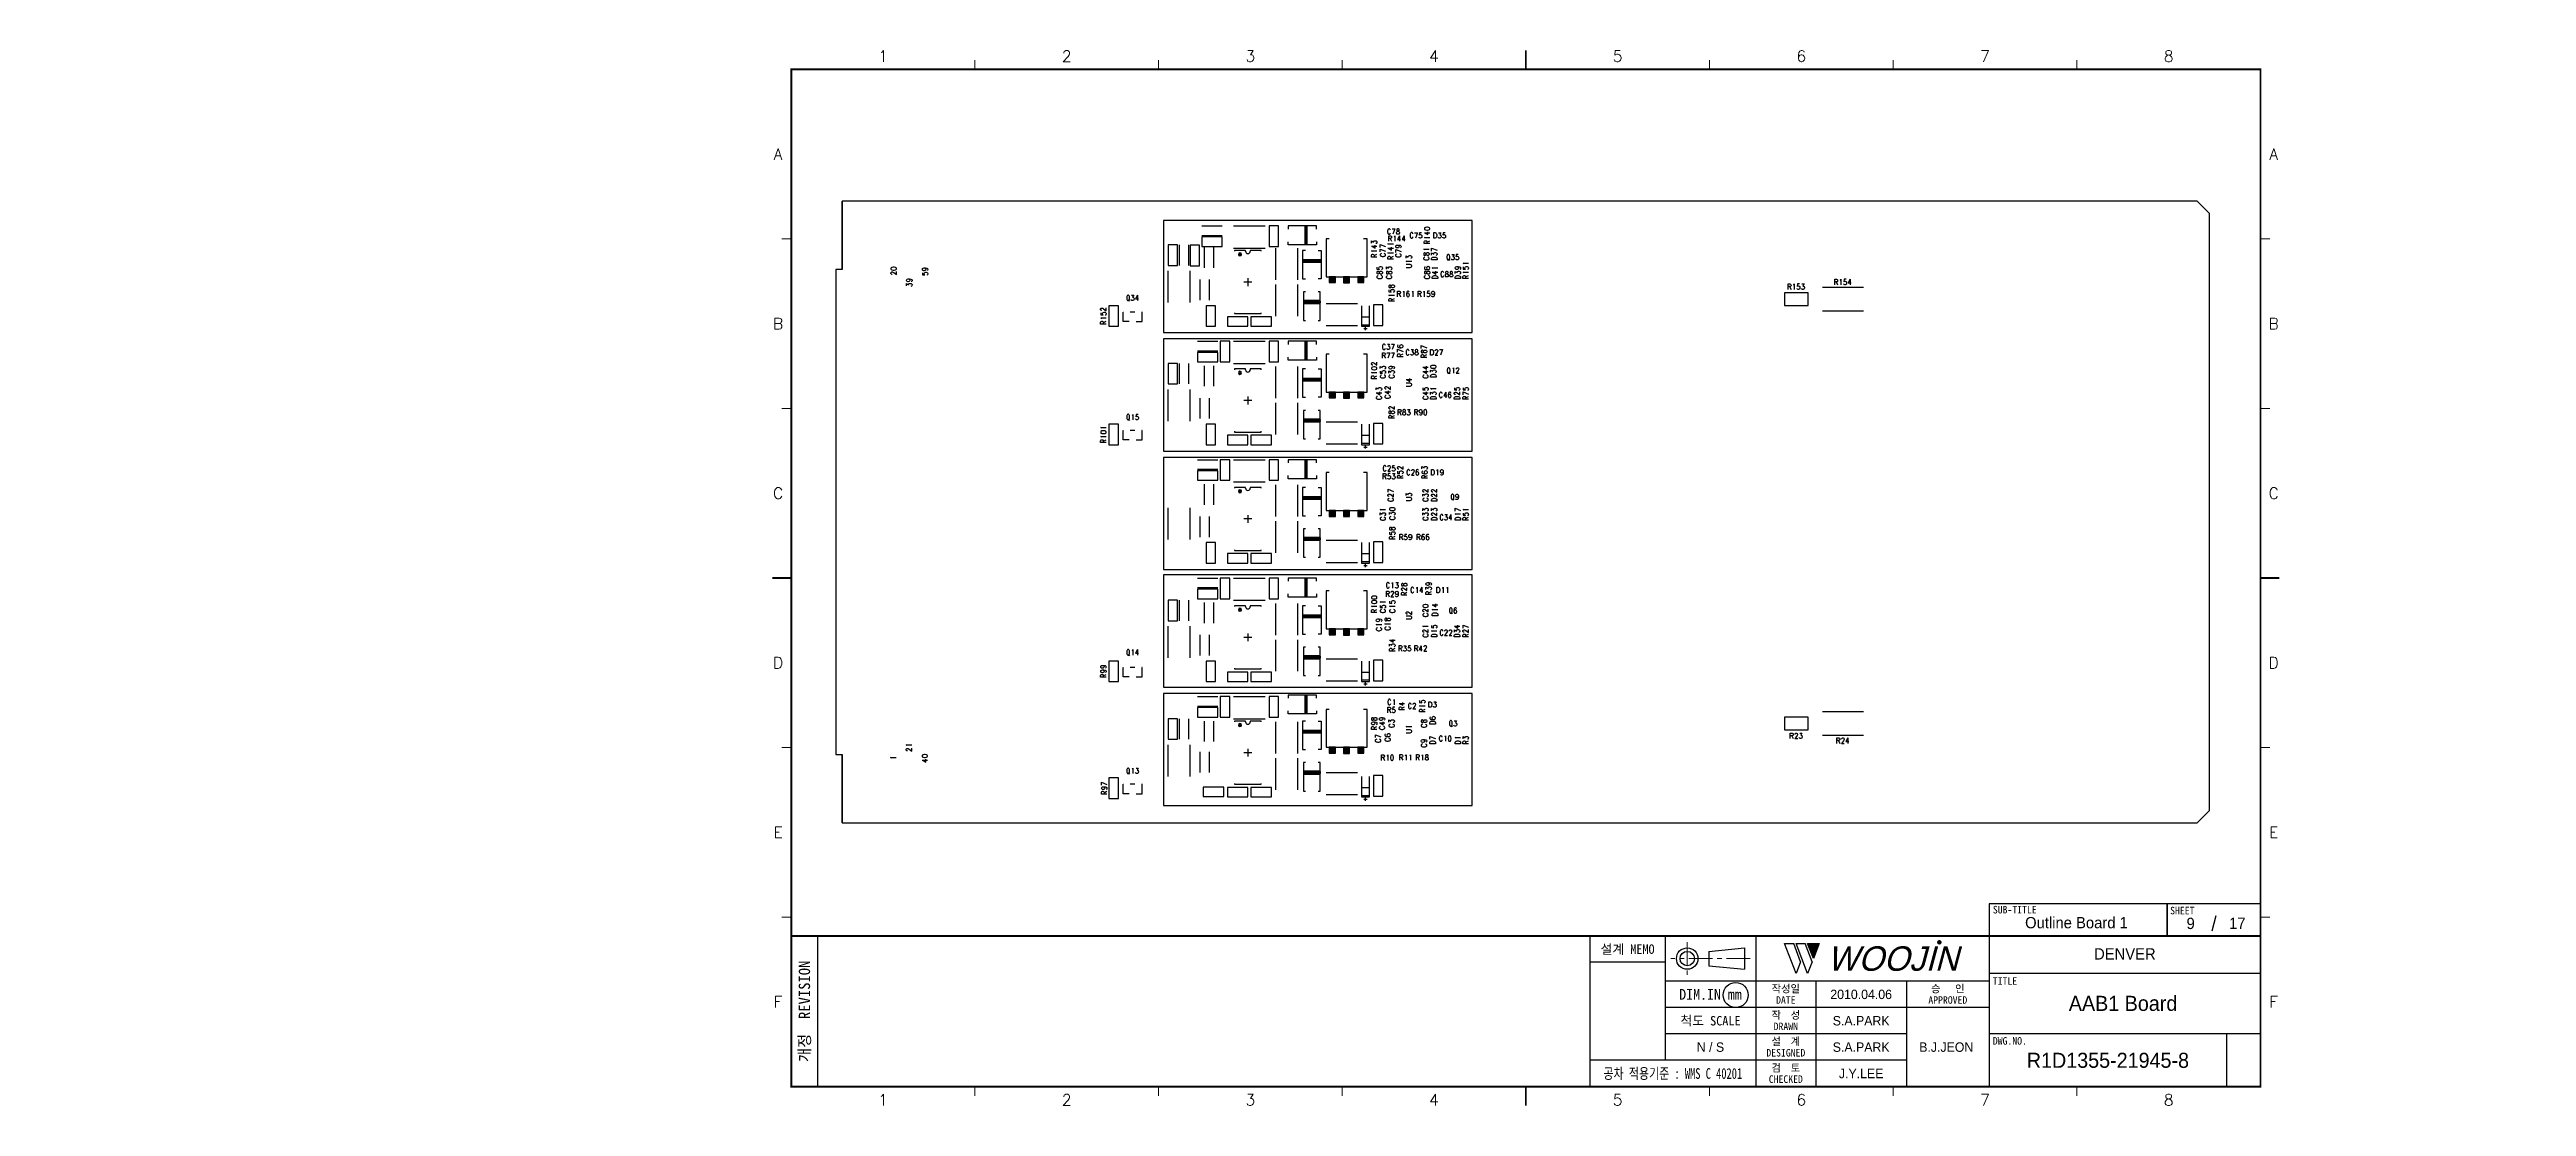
# Model space of a CAD drawing. Extents: x 295 to 953, y 10 to 290.
import ezdxf
from ezdxf.enums import TextEntityAlignment as Align

# ---------------------------------------------------------------- set-up
doc = ezdxf.new("R2010")
doc.units = 0
doc.header["$LTSCALE"] = 5
doc.header["$MEASUREMENT"] = 0
doc.linetypes.add('CENTER', pattern=[2, 1.25, -0.25, 0.25, -0.25])
doc.layers.get('0').update_dxf_attribs({"linetype": 'CONTINUOUS', "lineweight": 25})
for name, color, linetype, lineweight in [('2', 2, 'CENTER', 13), ('4', 4, 'CONTINUOUS', 18), ('6', 6, 'CONTINUOUS', 13)]:
    doc.layers.add(name, color=color, linetype=linetype, lineweight=lineweight)
for name, color, linetype in [('SHEET', 3, 'CONTINUOUS'), ('TOP_SILK_GBR', 13, 'CONTINUOUS'), ('문자', 4, 'CONTINUOUS'), ('테두리', 3, 'CONTINUOUS')]:
    doc.layers.add(name, color=color, linetype=linetype)
doc.styles.add('MARK', font='ARLRDBD.TTF')
doc.styles.get("Standard").update_dxf_attribs({"font": 'simplex.shx'})
doc.styles.add('굴림', font='')
doc.styles.add('굴림체', font='')
doc.styles.get('굴림').set_extended_font_data('Gulim')
doc.styles.get('굴림체').set_extended_font_data('GulimChe')

msp = doc.modelspace()

# ---------------------------------------------------------------- texts
at = {"color": 4, "style": '굴림'}
for s, p in [('2010.04.06', (775.98, 39.5)), ('S.A.PARK', (775.98, 32.5)), ('S.A.PARK', (775.98, 25.5)), ('B.J.JEON', (798.57, 25.5)), ('J.Y.LEE', (775.98, 18.5))]:
    msp.add_text(s, height=2.5, dxfattribs=at).set_placement(p, align=Align.MIDDLE_CENTER)
at = {"layer": '4', "style": '굴림'}
for s, p in [('Outline Board 1', (833.13, 58.53)), ('9', (863.44, 58.33)), ('17', (875.83, 58.38)), ('DENVER', (845.98, 50.24))]:
    msp.add_text(s, height=3, dxfattribs=at).set_placement(p, align=Align.MIDDLE_CENTER)
at = {"layer": '6', "char_height": 3.5278, "width": 39.2183, "attachment_point": 4}
for insert in [(295.11, 181.28), (295.11, 173.63)]:
    msp.add_mtext('{\\f굴림|b0|i0|c129;\\C7;', dxfattribs=dict(at, insert=insert))
at = {"layer": '6', "color": 4, "char_height": 3, "attachment_point": 4, "style": '굴림체'}
for insert, width in [((905.28, 137.42), 36.962), ((952.58, 106.26), 52.2944), ((952.58, 102.14), 52.2944), ((573.67, 73.54), 36.962)]:
    msp.add_mtext('{\\f굴림|b0|i0|c129;\\C7;', dxfattribs=dict(at, insert=insert, width=width))
at = {"layer": '문자', "style": '굴림'}
for s, height, p in [('AAB1 Board', 4, (845.5, 37.11)), ('N / S', 2.5, (735.98, 25.5)), ('R1D1355-21945-8', 4, (841.48, 22))]:
    msp.add_text(s, height=height, dxfattribs=at).set_placement(p, align=Align.MIDDLE_CENTER)

# ---------------------------------------------------------------- blocks, each defined once
blk = doc.blocks.new('B')
at = {"layer": '문자'}
blk.add_hatch(color=256, dxfattribs=at).paths.add_polyline_path([(13.79, 10), (15.31, 6), (16.84, 10)])
at = {"color": 4, "const_width": 0.6}
blk.add_lwpolyline([(48.46, 10.32, 1), (49.06, 10.32, 1)], format="xyb", close=True, dxfattribs=at)
at = {"layer": '문자'}
for p, q in [((10.73, 2), (7.68, 10)), ((7.68, 10), (10.09, 10)), ((11.94, 5.16), (10.09, 10)), ((10.73, 10), (13.15, 10)), ((13.79, 2), (10.73, 10)), ((14.99, 5.16), (13.15, 10)), ((13.79, 10), (16.84, 10)), ((15.31, 6), (13.79, 10)), ((16.84, 10), (15.31, 6)), ((11.94, 5.16), (10.73, 2)), ((14.99, 5.16), (13.79, 2))]:
    blk.add_line(p, q, dxfattribs=at)
at = {"layer": '문자', "style": 'MARK', "oblique": 15}
blk.add_text('WOOJIN', height=6.5, dxfattribs=at).set_placement((36.4, 6), align=Align.MIDDLE_CENTER)
blk = doc.blocks.new('C')
blk.add_line((15, 285), (15, 285))
at = {"layer": '2'}
for p, q in [((252.83, 53.35), (252.83, 44.65)), ((269.53, 49), (248.48, 49))]:
    blk.add_line(p, q, dxfattribs=at)
at = {"layer": 'SHEET'}
for p, q in [((393.14, 60.3), (392.07, 56.28)), ((22, 55), (22, 15)), ((227, 55), (227, 15)), ((247, 55), (247, 22)), ((271, 55), (271, 15)), ((271, 55), (271, 15)), ((333, 55), (333, 15)), ((247, 48), (227, 48)), ((333, 43), (247, 43)), ((287, 43), (287, 15)), ((311, 43), (311, 15)), ((405, 45), (333, 45)), ((333, 36), (247, 36)), ((311, 29), (247, 29)), ((405, 29), (333, 29)), ((396, 29), (396, 15)), ((311, 22), (227, 22))]:
    blk.add_line(p, q, dxfattribs=at)
at = {"layer": 'SHEET', "color": 4}
for p, q in [((258.53, 50.9), (268.03, 51.85)), ((258.53, 50.9), (258.53, 47.1)), ((258.53, 47.1), (268.03, 46.15)), ((268.03, 51.85), (268.03, 46.15))]:
    blk.add_line(p, q, dxfattribs=at)
at = {"layer": 'SHEET'}
for points in [[(333, 55), (380.19, 55), (380.19, 63.49), (333, 63.49)], [(380.19, 55), (405, 55), (405, 63.49), (380.19, 63.49)]]:
    blk.add_lwpolyline(points, close=True, dxfattribs=at)
at = {"layer": 'SHEET', "color": 4}
for radius in [2.85, 1.9]:
    blk.add_circle((252.83, 49), radius, dxfattribs=at)
at = {"layer": 'SHEET'}
blk.add_circle((265.7, 39.32), 3.32, dxfattribs=at)
at = {"layer": '테두리'}
blk.add_line((405, 285), (405, 15), dxfattribs=at)
for points, const_width in [([(210, 290), (210, 285)], 0.5), ([(15, 285), (15, 15), (405, 15), (405, 285), (15, 285)], 0.5), ([(63.75, 287.5), (63.75, 285)], 0.3), ([(112.5, 287.5), (112.5, 285)], 0.3), ([(161.25, 287.5), (161.25, 285)], 0.3), ([(258.75, 287.5), (258.75, 285)], 0.3), ([(307.5, 287.5), (307.5, 285)], 0.3), ([(356.25, 287.5), (356.25, 285)], 0.3), ([(12.5, 240), (15, 240)], 0.3), ([(407.5, 240), (405, 240)], 0.3), ([(12.5, 195), (15, 195)], 0.3), ([(407.5, 195), (405, 195)], 0.3), ([(10, 150), (15, 150)], 0.5), ([(410, 150), (405, 150)], 0.5), ([(12.5, 105), (15, 105)], 0.3), ([(407.5, 105), (405, 105)], 0.3), ([(12.5, 60), (15, 60)], 0.3), ([(407.5, 60), (405, 60)], 0.3), ([(15, 55), (405, 55)], 0.5), ([(63.75, 12.5), (63.75, 15)], 0.3), ([(112.5, 12.5), (112.5, 15)], 0.3), ([(161.25, 12.5), (161.25, 15)], 0.3), ([(210, 10), (210, 15)], 0.5), ([(258.75, 12.5), (258.75, 15)], 0.3), ([(307.5, 12.5), (307.5, 15)], 0.3), ([(356.25, 12.5), (356.25, 15)], 0.3)]:
    blk.add_lwpolyline(points, dxfattribs=dict(at, const_width=const_width))
blk.add_blockref('B', (271, 43))
at = {"layer": '문자'}
for s, p in [('1', (39.38, 288.5)), ('2', (88.12, 288.5)), ('3', (136.88, 288.5)), ('4', (185.62, 288.5)), ('5', (234.38, 288.5)), ('6', (283.12, 288.5)), ('7', (331.88, 288.5)), ('8', (380.62, 288.5)), ('A', (11.5, 262.5)), ('A', (408.5, 262.5)), ('B', (11.5, 217.5)), ('B', (408.5, 217.5)), ('C', (11.5, 172.5)), ('C', (408.5, 172.5)), ('D', (11.5, 127.5)), ('D', (408.5, 127.5)), ('E', (11.5, 82.5)), ('E', (408.5, 82.5)), ('F', (11.5, 37.5)), ('F', (408.5, 37.5)), ('1', (39.38, 11.5)), ('2', (88.12, 11.5)), ('3', (136.88, 11.5)), ('4', (185.62, 11.5)), ('5', (234.38, 11.5)), ('6', (283.12, 11.5)), ('7', (331.88, 11.5)), ('8', (380.62, 11.5))]:
    blk.add_text(s, height=3, dxfattribs=at).set_placement(p, align=Align.MIDDLE)
at = {"layer": '문자', "style": '굴림체'}
for s, height, p in [('SUB-TITLE', 2, (339.77, 61.98)), ('SHEET', 2, (384.24, 61.74)), ('설계 MEMO', 2.5, (237, 51.5)), ('DIM.IN mm', 2.85, (259, 39.5)), ('작성일', 2, (279, 41)), ('승   인', 2, (322, 41)), ('척도 SCALE', 2.5, (259, 32.5)), ('작  성', 2, (279, 34)), ('DATE', 2, (279, 38)), ('APPROVED', 2, (322, 38)), ('설  계', 2, (279, 27)), ('DRAWN', 2, (279, 31)), ('DESIGNED', 2, (279, 24)), ('검  토', 2, (279, 20)), ('CHECKED', 2, (279, 17))]:
    blk.add_text(s, height=height, dxfattribs=at).set_placement(p, align=Align.MIDDLE_CENTER)
blk.add_text('개정  REVISION', height=3, rotation=90, dxfattribs=at).set_placement((18.5, 35), align=Align.MIDDLE_CENTER)
for s, p in [('TITLE', (333.95, 42.05)), ('DWG.NO.', (333.95, 26.15))]:
    blk.add_text(s, height=2, dxfattribs=at).set_placement(p)
at = {"layer": '문자', "style": '굴림체', "width": 0.75}
blk.add_text('공차 적용기준 : WMS C 40201', height=2.85, dxfattribs=at).set_placement((249, 18.5), align=Align.MIDDLE_CENTER)

# ---------------------------------------------------------------- linework, layer by layer
msp.add_line((491.98, 15), (491.98, 15))
msp.add_line((491.98, 15), (491.98, 15))
at = {"layer": 'TOP_SILK_GBR', "color": 0}
for p, q in [((865.18, 250), (505.48, 250)), ((505.48, 250), (505.48, 231.85)), ((505.48, 231.85), (505.48, 250)), ((868.48, 246.7), (865.18, 250)), ((590.76, 244.89), (590.76, 215.13)), ((672.7, 244.89), (590.76, 244.89)), ((600.93, 243.42), (606.38, 243.42)), ((609.41, 243.43), (617.8, 243.43)), ((621.36, 243.43), (618.84, 243.43)), ((618.84, 243.43), (618.84, 237.98)), ((621.36, 237.98), (621.36, 243.43)), ((631.42, 243.43), (623.87, 243.43)), ((623.87, 243.43), (623.87, 242.59)), ((628.48, 243.43), (628.27, 243.43)), ((628.27, 243.43), (628.27, 238.4)), ((628.48, 238.4), (628.48, 243.43)), ((628.9, 243.43), (628.69, 243.43)), ((628.69, 243.43), (628.69, 238.4)), ((628.9, 238.4), (628.9, 243.43)), ((631.42, 242.59), (631.42, 243.43)), ((672.7, 215.13), (672.7, 244.89)), ((868.48, 88.3), (868.48, 246.7)), ((868.48, 88.3), (868.48, 246.7)), ((594.54, 238.39), (592.02, 238.39)), ((592.02, 238.39), (592.02, 232.94)), ((594.54, 232.94), (594.54, 238.39)), ((594.96, 238.39), (594.96, 232.94)), ((597.47, 238.39), (597.47, 232.94)), ((600.37, 238.29), (597.86, 238.29)), ((597.86, 238.29), (597.86, 232.84)), ((600.37, 232.84), (600.37, 238.29)), ((600.93, 240.91), (606.38, 240.91)), ((606.38, 240.53), (600.93, 240.53)), ((600.93, 240.53), (600.93, 238.02)), ((600.93, 238.02), (606.38, 238.02)), ((601.66, 232.31), (601.66, 237.76)), ((604.18, 232.31), (604.18, 237.76)), ((606.38, 238.02), (606.38, 240.53)), ((609.41, 237.57), (617.8, 237.57)), ((612.56, 236.92), (609.62, 236.92)), ((609.62, 236.92), (609.62, 236.71)), ((612.56, 236.71), (612.56, 236.92)), ((616.75, 236.92), (613.81, 236.92)), ((613.81, 236.92), (613.81, 236.71)), ((616.75, 236.71), (616.75, 236.92)), ((618.84, 237.98), (621.36, 237.98)), ((620.52, 237.55), (620.52, 229.17)), ((623.87, 238.4), (623.87, 239.24)), ((631.42, 238.4), (623.87, 238.4)), ((626.39, 237.55), (626.39, 229.17)), ((628.48, 236.92), (627.65, 236.92)), ((627.65, 236.92), (627.65, 229.38)), ((628.69, 238.4), (628.48, 238.4)), ((631.42, 239.24), (631.42, 238.4)), ((631.84, 236.92), (632.67, 236.92)), ((632.67, 236.92), (632.67, 229.38)), ((634.76, 240.03), (633.94, 240.03)), ((633.94, 240.03), (633.94, 229.97)), ((644.83, 240.03), (643.92, 240.03)), ((644.83, 229.97), (644.83, 240.03)), ((645.99, 238.85), (645.99, 239.45)), ((645.99, 239.45), (646.56, 239.12)), ((645.99, 238.06), (647.46, 238.06)), ((645.99, 238.06), (646.96, 237.55)), ((646.2, 236.73), (645.99, 236.82)), ((645.99, 236.82), (647.46, 236.82)), ((646.26, 236.66), (646.2, 236.73)), ((646.56, 239.29), (646.62, 239.4)), ((646.56, 239.12), (646.56, 239.29)), ((646.62, 239.4), (646.69, 239.45)), ((646.69, 239.45), (646.89, 239.51)), ((646.89, 239.51), (647.05, 239.51)), ((646.96, 237.55), (646.96, 238.32)), ((647.05, 239.51), (647.25, 239.45)), ((647.32, 238.79), (647.19, 238.74)), ((647.25, 239.45), (647.39, 239.34)), ((647.39, 238.85), (647.32, 238.79)), ((647.39, 239.34), (647.46, 239.18)), ((647.46, 239.01), (647.39, 238.85)), ((647.46, 239.18), (647.46, 239.01)), ((648.3, 237.73), (648.3, 238.5)), ((648.3, 238.5), (649.76, 237.94)), ((648.3, 236.54), (648.3, 237.31)), ((648.3, 237.31), (649.76, 236.75)), ((650.32, 242.34), (650.27, 242.13)), ((650.27, 242.13), (650.27, 241.77)), ((650.27, 241.77), (650.32, 241.57)), ((650.38, 242.47), (650.32, 242.34)), ((650.32, 241.57), (650.38, 241.41)), ((650.57, 238.56), (650.37, 238.65)), ((650.37, 238.65), (651.83, 238.65)), ((650.37, 237.52), (651.83, 237.52)), ((650.37, 237.52), (651.34, 237.01)), ((650.48, 242.6), (650.38, 242.47)), ((650.38, 241.41), (650.48, 241.28)), ((650.58, 242.7), (650.48, 242.6)), ((650.48, 241.28), (650.58, 241.21)), ((650.57, 239.36), (650.57, 240.84)), ((650.57, 240.84), (651.07, 240.84)), ((651.07, 240.12), (650.57, 240.12)), ((650.64, 238.5), (650.57, 238.56)), ((650.78, 242.7), (650.58, 242.7)), ((650.58, 241.21), (650.78, 241.21)), ((650.89, 242.6), (650.78, 242.7)), ((650.78, 241.21), (650.89, 241.28)), ((650.99, 242.47), (650.89, 242.6)), ((650.89, 241.28), (650.99, 241.41)), ((650.95, 240.12), (651.34, 239.36)), ((651.05, 242.34), (650.99, 242.47)), ((650.99, 241.41), (651.05, 241.57)), ((651.07, 240.84), (651.23, 240.75)), ((651.23, 240.19), (651.07, 240.12)), ((651.23, 240.75), (651.28, 240.69)), ((651.28, 240.28), (651.23, 240.19)), ((651.28, 240.69), (651.34, 240.55)), ((651.34, 240.42), (651.28, 240.28)), ((651.34, 240.55), (651.34, 240.42)), ((651.34, 237.01), (651.34, 237.78)), ((651.46, 242.67), (652.24, 242.67)), ((652.24, 242.67), (651.68, 241.21)), ((652.06, 240.55), (652.12, 240.62)), ((652.12, 240.62), (652.22, 240.82)), ((652.22, 240.82), (652.22, 239.36)), ((652.43, 238.01), (652.5, 238.2)), ((652.43, 237.96), (652.43, 238.01)), ((652.5, 237.78), (652.43, 237.96)), ((652.43, 236.41), (652.43, 237.19)), ((652.43, 237.19), (653.9, 236.63)), ((652.5, 238.2), (652.63, 238.31)), ((652.63, 237.66), (652.5, 237.78)), ((652.63, 238.31), (652.91, 238.37)), ((652.84, 237.6), (652.63, 237.66)), ((652.65, 241.71), (652.71, 241.84)), ((652.65, 241.48), (652.65, 241.71)), ((652.71, 241.35), (652.65, 241.48)), ((652.76, 242.6), (652.71, 242.47)), ((652.71, 242.47), (652.71, 242.34)), ((652.71, 242.34), (652.76, 242.18)), ((652.71, 241.84), (652.81, 241.98)), ((652.76, 241.28), (652.71, 241.35)), ((652.92, 242.67), (652.76, 242.6)), ((652.76, 242.18), (652.87, 242.11)), ((652.92, 241.21), (652.76, 241.28)), ((652.81, 241.98), (652.98, 242.04)), ((652.91, 237.6), (652.84, 237.6)), ((652.87, 242.11), (653.09, 242.04)), ((652.91, 238.37), (653.13, 238.31)), ((652.91, 238.37), (653.26, 238.37)), ((653.13, 237.66), (652.91, 237.6)), ((653.15, 242.67), (652.92, 242.67)), ((653.15, 241.21), (652.92, 241.21)), ((653.46, 240.82), (652.95, 239.85)), ((652.95, 239.85), (653.72, 239.85)), ((652.98, 242.04), (653.2, 242.11)), ((653.09, 242.04), (653.25, 241.98)), ((653.13, 238.31), (653.26, 238.2)), ((653.26, 237.78), (653.13, 237.66)), ((653.31, 242.6), (653.15, 242.67)), ((653.31, 241.28), (653.15, 241.21)), ((653.2, 242.11), (653.31, 242.18)), ((653.25, 241.98), (653.36, 241.84)), ((653.26, 238.37), (653.62, 238.31)), ((653.26, 238.2), (653.33, 238.01)), ((653.33, 237.96), (653.26, 237.78)), ((653.36, 242.47), (653.31, 242.6)), ((653.31, 242.18), (653.36, 242.34)), ((653.36, 241.35), (653.31, 241.28)), ((653.33, 238.01), (653.33, 237.96)), ((653.36, 242.34), (653.36, 242.47)), ((653.36, 241.84), (653.42, 241.71)), ((653.42, 241.48), (653.36, 241.35)), ((653.42, 241.71), (653.42, 241.48)), ((653.46, 240.82), (653.46, 239.36)), ((653.62, 238.31), (653.83, 238.2)), ((653.83, 237.72), (653.69, 237.66)), ((653.83, 238.2), (653.9, 238.01)), ((653.9, 237.9), (653.83, 237.72)), ((653.9, 238.01), (653.9, 237.9)), ((654.65, 240.82), (654.14, 239.85)), ((654.14, 239.85), (654.91, 239.85)), ((654.65, 240.82), (654.65, 239.36)), ((656.29, 241.3), (656.25, 241.1)), ((656.25, 241.1), (656.25, 240.74)), ((656.25, 240.74), (656.29, 240.54)), ((656.35, 241.44), (656.29, 241.3)), ((656.29, 240.54), (656.35, 240.38)), ((656.45, 241.57), (656.35, 241.44)), ((656.35, 240.38), (656.45, 240.24)), ((656.55, 241.66), (656.45, 241.57)), ((656.45, 240.24), (656.55, 240.18)), ((656.76, 241.66), (656.55, 241.66)), ((656.55, 240.18), (656.76, 240.18)), ((656.86, 241.57), (656.76, 241.66)), ((656.76, 240.18), (656.86, 240.24)), ((656.96, 241.44), (656.86, 241.57)), ((656.86, 240.24), (656.96, 240.38)), ((657.02, 241.3), (656.96, 241.44)), ((656.96, 240.38), (657.02, 240.54)), ((657.43, 241.64), (658.21, 241.64)), ((658.21, 241.64), (657.65, 240.18)), ((658.68, 240.31), (658.62, 240.45)), ((658.73, 241.64), (658.68, 241.01)), ((658.68, 241.01), (658.73, 241.08)), ((658.73, 240.24), (658.68, 240.31)), ((659.28, 241.64), (658.73, 241.64)), ((658.73, 241.08), (658.89, 241.14)), ((658.89, 240.18), (658.73, 240.24)), ((658.89, 241.14), (659.05, 241.14)), ((659.05, 240.18), (658.89, 240.18)), ((659.05, 241.14), (659.22, 241.08)), ((659.22, 240.24), (659.05, 240.18)), ((659.22, 241.08), (659.33, 240.94)), ((659.33, 240.38), (659.22, 240.24)), ((659.33, 240.94), (659.39, 240.74)), ((659.39, 240.58), (659.33, 240.38)), ((659.39, 240.74), (659.39, 240.58)), ((660.06, 237.14), (659.86, 237.23)), ((659.86, 237.23), (661.32, 237.23)), ((660.01, 239.25), (660.1, 239.41)), ((660.01, 238.75), (660.01, 239.25)), ((661.5, 238.75), (660.01, 238.75)), ((660.1, 242.92), (660.03, 242.75)), ((660.03, 242.75), (660.03, 242.65)), ((660.03, 242.65), (660.1, 242.48)), ((660.03, 241.64), (661.5, 241.64)), ((660.03, 241.64), (661, 241.13)), ((660.24, 240.3), (660.03, 240.39)), ((660.03, 240.39), (661.5, 240.39)), ((660.13, 237.08), (660.06, 237.14)), ((660.3, 243.03), (660.1, 242.92)), ((660.1, 242.48), (660.3, 242.37)), ((660.1, 239.41), (660.17, 239.46)), ((660.17, 239.46), (660.3, 239.52)), ((660.3, 240.24), (660.24, 240.3)), ((660.66, 243.09), (660.3, 243.03)), ((660.3, 242.37), (660.66, 242.31)), ((660.3, 239.52), (660.44, 239.52)), ((660.44, 239.52), (660.57, 239.46)), ((660.57, 239.46), (660.66, 239.41)), ((660.87, 243.09), (660.66, 243.09)), ((660.66, 242.31), (660.87, 242.31)), ((660.66, 239.41), (660.73, 239.25)), ((660.73, 239.13), (661.5, 239.52)), ((660.73, 239.25), (660.73, 238.75)), ((661.23, 243.03), (660.87, 243.09)), ((660.87, 242.31), (661.23, 242.37)), ((661, 241.13), (661, 241.9)), ((661.43, 242.92), (661.23, 243.03)), ((661.23, 242.37), (661.43, 242.48)), ((661.5, 242.75), (661.43, 242.92)), ((661.43, 242.48), (661.5, 242.65)), ((661.5, 242.65), (661.5, 242.75)), ((661.95, 236.78), (661.95, 237.55)), ((661.95, 237.55), (663.42, 236.99)), ((662.53, 241.66), (662.92, 241.66)), ((662.53, 240.18), (662.53, 241.66)), ((662.92, 240.18), (662.53, 240.18)), ((662.92, 241.66), (663.08, 241.57)), ((663.08, 240.24), (662.92, 240.18)), ((663.08, 241.57), (663.19, 241.44)), ((663.19, 240.38), (663.08, 240.24)), ((663.19, 241.44), (663.24, 241.3)), ((663.24, 240.54), (663.19, 240.38)), ((663.24, 241.3), (663.31, 241.1)), ((663.31, 240.74), (663.24, 240.54)), ((663.31, 241.1), (663.31, 240.74)), ((663.78, 240.31), (663.72, 240.45)), ((663.83, 240.24), (663.78, 240.31)), ((663.83, 241.64), (664.43, 241.64)), ((663.99, 240.18), (663.83, 240.24)), ((664.16, 240.18), (663.99, 240.18)), ((664.43, 241.64), (664.1, 241.08)), ((664.1, 241.08), (664.27, 241.08)), ((664.32, 240.24), (664.16, 240.18)), ((664.27, 241.08), (664.38, 241.01)), ((664.43, 240.38), (664.32, 240.24)), ((664.38, 241.01), (664.43, 240.94)), ((664.43, 240.94), (664.49, 240.74)), ((664.49, 240.58), (664.43, 240.38)), ((664.49, 240.74), (664.49, 240.58)), ((664.96, 240.31), (664.91, 240.45)), ((665.02, 241.64), (664.96, 241.01)), ((664.96, 241.01), (665.02, 241.08)), ((665.02, 240.24), (664.96, 240.31)), ((665.57, 241.64), (665.02, 241.64)), ((665.02, 241.08), (665.18, 241.14)), ((665.18, 240.18), (665.02, 240.24)), ((665.18, 241.14), (665.34, 241.14)), ((665.34, 240.18), (665.18, 240.18)), ((665.34, 241.14), (665.51, 241.08)), ((665.51, 240.24), (665.34, 240.18)), ((665.51, 241.08), (665.62, 240.94)), ((665.62, 240.38), (665.51, 240.24)), ((665.62, 240.94), (665.68, 240.74)), ((665.68, 240.58), (665.62, 240.38)), ((665.68, 240.74), (665.68, 240.58)), ((505.48, 231.85), (503.83, 231.85)), ((503.83, 231.85), (503.83, 103.15)), ((503.83, 231.85), (503.83, 103.15)), ((518.43, 231.03), (518.52, 231.14)), ((518.43, 230.81), (518.43, 231.03)), ((518.52, 230.7), (518.43, 230.81)), ((518.52, 232.33), (518.45, 232.17)), ((518.45, 232.17), (518.45, 232.06)), ((518.45, 232.06), (518.52, 231.89)), ((518.72, 232.44), (518.52, 232.33)), ((518.52, 231.89), (518.72, 231.78)), ((518.52, 231.14), (518.59, 231.2)), ((518.59, 230.65), (518.52, 230.7)), ((518.59, 231.2), (518.72, 231.25)), ((518.72, 230.59), (518.59, 230.65)), ((519.08, 232.5), (518.72, 232.44)), ((518.72, 231.78), (519.08, 231.73)), ((518.72, 231.25), (518.86, 231.25)), ((518.79, 230.59), (518.72, 230.59)), ((518.86, 231.25), (518.99, 231.2)), ((518.99, 231.2), (519.22, 231.09)), ((519.28, 232.5), (519.08, 232.5)), ((519.08, 231.73), (519.28, 231.73)), ((519.22, 231.09), (519.92, 230.54)), ((519.64, 232.44), (519.28, 232.5)), ((519.28, 231.73), (519.64, 231.78)), ((519.85, 232.33), (519.64, 232.44)), ((519.64, 231.78), (519.85, 231.89)), ((519.92, 232.17), (519.85, 232.33)), ((519.85, 231.89), (519.92, 232.06)), ((519.92, 232.06), (519.92, 232.17)), ((519.92, 230.54), (519.92, 231.31)), ((526.79, 231.97), (526.85, 232.16)), ((526.79, 231.92), (526.79, 231.97)), ((526.85, 231.74), (526.79, 231.92)), ((526.79, 231.03), (526.79, 230.48)), ((526.79, 230.48), (527.41, 230.43)), ((526.85, 232.16), (526.99, 232.27)), ((526.99, 231.62), (526.85, 231.74)), ((526.99, 232.27), (527.26, 232.34)), ((527.19, 231.56), (526.99, 231.62)), ((527.26, 231.56), (527.19, 231.56)), ((527.26, 232.34), (527.48, 232.27)), ((527.26, 232.34), (527.62, 232.34)), ((527.48, 231.62), (527.26, 231.56)), ((527.28, 230.81), (527.35, 230.98)), ((527.28, 230.65), (527.28, 230.81)), ((527.35, 230.48), (527.28, 230.65)), ((527.35, 230.98), (527.48, 231.09)), ((527.41, 230.43), (527.35, 230.48)), ((527.48, 232.27), (527.62, 232.16)), ((527.62, 231.74), (527.48, 231.62)), ((527.48, 231.09), (527.68, 231.15)), ((527.62, 232.34), (527.98, 232.27)), ((527.62, 232.16), (527.68, 231.97)), ((527.68, 231.92), (527.62, 231.74)), ((527.68, 231.97), (527.68, 231.92)), ((527.68, 231.15), (527.84, 231.15)), ((527.84, 231.15), (528.04, 231.09)), ((527.98, 232.27), (528.18, 232.16)), ((528.11, 230.43), (527.98, 230.37)), ((528.18, 231.68), (528.04, 231.62)), ((528.04, 231.09), (528.18, 230.98)), ((528.18, 230.48), (528.11, 230.43)), ((528.18, 232.16), (528.25, 231.97)), ((528.25, 231.86), (528.18, 231.68)), ((528.18, 230.98), (528.25, 230.81)), ((528.25, 230.65), (528.18, 230.48)), ((528.25, 231.97), (528.25, 231.86)), ((528.25, 230.81), (528.25, 230.65)), ((592.02, 232.94), (594.54, 232.94)), ((592.02, 223.09), (592.02, 231.48)), ((597.86, 232.84), (600.37, 232.84)), ((597.89, 223.09), (597.89, 231.48)), ((632.67, 234.41), (627.65, 234.41)), ((627.65, 234.41), (627.65, 234.2)), ((627.65, 234.2), (632.67, 234.2)), ((632.67, 233.99), (627.65, 233.99)), ((627.65, 233.99), (627.65, 233.78)), ((627.65, 233.78), (632.67, 233.78)), ((632.67, 234.2), (632.67, 233.99)), ((645.97, 235.67), (646.06, 235.83)), ((645.97, 235.17), (645.97, 235.67)), ((647.46, 235.17), (645.97, 235.17)), ((646.06, 235.83), (646.13, 235.89)), ((646.13, 235.89), (646.26, 235.95)), ((646.26, 235.95), (646.4, 235.95)), ((646.4, 235.95), (646.53, 235.89)), ((646.53, 235.89), (646.62, 235.83)), ((646.62, 235.83), (646.69, 235.67)), ((646.69, 235.55), (647.46, 235.95)), ((646.69, 235.67), (646.69, 235.17)), ((647.46, 232.51), (647.46, 231.97)), ((647.46, 231.97), (648.09, 231.91)), ((647.53, 231.33), (647.46, 231.17)), ((647.46, 231.17), (647.46, 230.94)), ((647.46, 230.94), (647.53, 230.78)), ((647.66, 231.38), (647.53, 231.33)), ((647.53, 230.78), (647.66, 230.72)), ((647.66, 230.2), (647.53, 230.09)), ((647.8, 231.38), (647.66, 231.38)), ((647.66, 230.72), (647.8, 230.72)), ((647.8, 230.25), (647.66, 230.2)), ((647.96, 231.33), (647.8, 231.38)), ((647.8, 230.72), (647.96, 230.78)), ((647.96, 232.29), (648.02, 232.46)), ((647.96, 232.13), (647.96, 232.29)), ((648.02, 231.97), (647.96, 232.13)), ((648.02, 231.22), (647.96, 231.33)), ((647.96, 230.78), (648.02, 230.89)), ((648.02, 232.46), (648.16, 232.57)), ((648.09, 231.91), (648.02, 231.97)), ((648.09, 231), (648.02, 231.22)), ((648.02, 230.89), (648.09, 231.11)), ((648.09, 231.11), (648.16, 231.27)), ((648.16, 230.83), (648.09, 231)), ((648.16, 232.57), (648.36, 232.63)), ((648.16, 231.27), (648.29, 231.38)), ((648.29, 230.72), (648.16, 230.83)), ((648.37, 235.96), (648.28, 235.86)), ((648.28, 235.86), (648.28, 235.65)), ((648.28, 235.65), (648.37, 235.55)), ((648.29, 231.38), (648.43, 231.44)), ((648.43, 230.67), (648.29, 230.72)), ((648.36, 232.63), (648.52, 232.63)), ((648.5, 236.07), (648.37, 235.96)), ((648.37, 235.55), (648.5, 235.45)), ((648.43, 231.44), (648.65, 231.44)), ((648.65, 230.67), (648.43, 230.67)), ((648.64, 236.12), (648.5, 236.07)), ((648.5, 235.45), (648.64, 235.4)), ((648.52, 232.63), (648.72, 232.57)), ((648.72, 230.2), (648.56, 230.25)), ((648.64, 235.4), (648.84, 235.35)), ((648.79, 231.91), (648.65, 231.86)), ((648.65, 231.44), (648.79, 231.38)), ((648.79, 230.72), (648.65, 230.67)), ((648.72, 232.57), (648.86, 232.46)), ((648.86, 230.09), (648.72, 230.2)), ((648.86, 231.97), (648.79, 231.91)), ((648.79, 231.38), (648.86, 231.33)), ((648.86, 230.78), (648.79, 230.72)), ((648.84, 235.35), (649.2, 235.35)), ((648.86, 232.46), (648.92, 232.29)), ((648.92, 232.13), (648.86, 231.97)), ((648.86, 231.33), (648.92, 231.17)), ((648.92, 230.94), (648.86, 230.78)), ((648.92, 232.29), (648.92, 232.13)), ((648.92, 231.17), (648.92, 230.94)), ((649.2, 235.35), (649.4, 235.4)), ((649.56, 236.07), (649.4, 236.12)), ((649.4, 235.4), (649.56, 235.45)), ((649.69, 235.96), (649.56, 236.07)), ((649.56, 235.45), (649.69, 235.55)), ((649.76, 235.86), (649.69, 235.96)), ((649.69, 235.55), (649.76, 235.65)), ((649.76, 235.65), (649.76, 235.86)), ((649.96, 231.94), (649.96, 232.54)), ((649.96, 232.54), (650.52, 232.2)), ((650.03, 231.3), (649.96, 231.13)), ((649.96, 231.13), (649.96, 230.91)), ((649.96, 230.91), (650.03, 230.75)), ((650.16, 231.35), (650.03, 231.3)), ((650.03, 230.75), (650.16, 230.69)), ((650.16, 230.17), (650.03, 230.06)), ((650.29, 231.35), (650.16, 231.35)), ((650.16, 230.69), (650.29, 230.69)), ((650.29, 230.22), (650.16, 230.17)), ((650.45, 231.3), (650.29, 231.35)), ((650.29, 230.69), (650.45, 230.75)), ((650.35, 235.13), (650.44, 235.29)), ((650.35, 234.63), (650.35, 235.13)), ((651.83, 234.63), (650.35, 234.63)), ((650.57, 236.18), (650.37, 236.28)), ((650.37, 236.28), (651.83, 236.28)), ((650.44, 235.29), (650.5, 235.34)), ((650.52, 231.19), (650.45, 231.3)), ((650.45, 230.75), (650.52, 230.86)), ((650.5, 235.34), (650.64, 235.4)), ((650.52, 232.37), (650.59, 232.48)), ((650.52, 232.2), (650.52, 232.37)), ((650.59, 230.96), (650.52, 231.19)), ((650.52, 230.86), (650.59, 231.08)), ((650.64, 236.12), (650.57, 236.18)), ((650.59, 232.48), (650.65, 232.54)), ((650.59, 231.08), (650.65, 231.24)), ((650.65, 230.8), (650.59, 230.96)), ((650.64, 235.4), (650.77, 235.4)), ((650.65, 232.54), (650.86, 232.6)), ((650.65, 231.24), (650.79, 231.35)), ((650.79, 230.69), (650.65, 230.8)), ((650.77, 235.4), (650.91, 235.34)), ((650.79, 231.35), (650.93, 231.41)), ((650.93, 230.64), (650.79, 230.69)), ((650.86, 232.6), (651.02, 232.6)), ((650.91, 235.34), (651, 235.29)), ((650.93, 231.41), (651.15, 231.41)), ((651.15, 230.64), (650.93, 230.64)), ((651, 235.29), (651.07, 235.13)), ((651.02, 232.6), (651.22, 232.54)), ((651.22, 230.17), (651.06, 230.22)), ((651.07, 235.01), (651.83, 235.4)), ((651.07, 235.13), (651.07, 234.63)), ((651.28, 231.88), (651.15, 231.83)), ((651.15, 231.41), (651.28, 231.35)), ((651.28, 230.69), (651.15, 230.64)), ((651.22, 232.54), (651.35, 232.43)), ((651.35, 230.06), (651.22, 230.17)), ((651.35, 231.94), (651.28, 231.88)), ((651.28, 231.35), (651.35, 231.3)), ((651.35, 230.75), (651.28, 230.69)), ((651.35, 232.43), (651.42, 232.27)), ((651.42, 232.1), (651.35, 231.94)), ((651.35, 231.3), (651.42, 231.13)), ((651.42, 230.91), (651.35, 230.75)), ((651.42, 232.27), (651.42, 232.1)), ((651.42, 231.13), (651.42, 230.91)), ((652.5, 235.84), (652.41, 235.74)), ((652.41, 235.74), (652.41, 235.53)), ((652.41, 235.53), (652.5, 235.43)), ((652.63, 235.94), (652.5, 235.84)), ((652.5, 235.43), (652.63, 235.33)), ((652.77, 236), (652.63, 235.94)), ((652.63, 235.33), (652.77, 235.27)), ((652.77, 235.27), (652.97, 235.23)), ((652.97, 235.23), (653.33, 235.23)), ((653.33, 235.23), (653.54, 235.27)), ((653.69, 235.94), (653.54, 236)), ((653.54, 235.27), (653.69, 235.33)), ((653.83, 235.84), (653.69, 235.94)), ((653.69, 235.33), (653.83, 235.43)), ((653.9, 235.74), (653.83, 235.84)), ((653.83, 235.43), (653.9, 235.53)), ((653.9, 235.53), (653.9, 235.74)), ((656.25, 233.19), (655.19, 233.19)), ((655.19, 232.42), (656.25, 232.42)), ((655.22, 234.9), (655.22, 235.5)), ((655.22, 235.5), (655.78, 235.17)), ((655.42, 233.97), (655.22, 234.06)), ((655.22, 234.06), (656.68, 234.06)), ((655.48, 233.91), (655.42, 233.97)), ((655.78, 235.34), (655.84, 235.45)), ((655.78, 235.17), (655.78, 235.34)), ((655.84, 235.45), (655.91, 235.5)), ((655.91, 235.5), (656.11, 235.56)), ((656.11, 235.56), (656.27, 235.56)), ((656.47, 233.13), (656.25, 233.19)), ((656.25, 232.42), (656.47, 232.47)), ((656.27, 235.56), (656.47, 235.5)), ((656.54, 234.85), (656.41, 234.79)), ((656.47, 235.5), (656.61, 235.39)), ((656.61, 233.02), (656.47, 233.13)), ((656.47, 232.47), (656.61, 232.58)), ((656.61, 234.9), (656.54, 234.85)), ((656.61, 235.39), (656.68, 235.23)), ((656.68, 235.06), (656.61, 234.9)), ((656.68, 232.86), (656.61, 233.02)), ((656.61, 232.58), (656.68, 232.75)), ((656.68, 235.23), (656.68, 235.06)), ((656.68, 232.75), (656.68, 232.86)), ((659.93, 235.01), (659.84, 234.91)), ((659.84, 234.91), (659.84, 234.7)), ((659.84, 234.7), (659.93, 234.6)), ((659.93, 236.25), (659.86, 236.08)), ((659.86, 236.08), (659.86, 235.86)), ((659.86, 235.86), (659.93, 235.7)), ((660.06, 236.3), (659.93, 236.25)), ((659.93, 235.7), (660.06, 235.64)), ((660.06, 235.12), (659.93, 235.01)), ((659.93, 234.6), (660.06, 234.5)), ((660.1, 232.51), (660.03, 232.33)), ((660.03, 232.33), (660.03, 232.21)), ((660.03, 232.21), (660.1, 232.04)), ((660.1, 231.33), (660.03, 231.17)), ((660.03, 231.17), (660.03, 230.94)), ((660.03, 230.94), (660.1, 230.78)), ((660.19, 236.3), (660.06, 236.3)), ((660.06, 235.64), (660.19, 235.64)), ((660.19, 235.17), (660.06, 235.12)), ((660.06, 234.5), (660.19, 234.45)), ((660.24, 232.57), (660.1, 232.51)), ((660.1, 232.04), (660.3, 231.91)), ((660.24, 231.38), (660.1, 231.33)), ((660.1, 230.78), (660.24, 230.72)), ((660.24, 230.2), (660.1, 230.09)), ((660.35, 236.25), (660.19, 236.3)), ((660.19, 235.64), (660.35, 235.7)), ((660.19, 234.45), (660.4, 234.4)), ((660.37, 231.38), (660.24, 231.38)), ((660.24, 230.72), (660.37, 230.72)), ((660.37, 230.25), (660.24, 230.2)), ((660.3, 231.91), (660.66, 231.86)), ((660.42, 236.14), (660.35, 236.25)), ((660.35, 235.7), (660.42, 235.81)), ((660.53, 231.33), (660.37, 231.38)), ((660.37, 230.72), (660.53, 230.78)), ((660.4, 234.4), (660.76, 234.4)), ((660.49, 235.91), (660.42, 236.14)), ((660.42, 235.81), (660.49, 236.03)), ((660.49, 236.03), (660.55, 236.19)), ((660.55, 235.75), (660.49, 235.91)), ((660.6, 231.22), (660.53, 231.33)), ((660.53, 230.78), (660.6, 230.89)), ((660.55, 236.19), (660.69, 236.3)), ((660.69, 235.64), (660.55, 235.75)), ((660.66, 232.45), (660.6, 232.27)), ((660.6, 232.27), (660.6, 232.21)), ((660.6, 232.21), (660.66, 232.04)), ((660.66, 231), (660.6, 231.22)), ((660.6, 230.89), (660.66, 231.11)), ((660.8, 232.57), (660.66, 232.45)), ((660.66, 232.04), (660.8, 231.91)), ((660.66, 231.86), (661, 231.86)), ((660.66, 231.11), (660.73, 231.27)), ((660.73, 230.83), (660.66, 231)), ((660.69, 236.3), (660.83, 236.36)), ((660.83, 235.59), (660.69, 235.64)), ((660.73, 231.27), (660.87, 231.38)), ((660.87, 230.72), (660.73, 230.83)), ((660.76, 234.4), (660.96, 234.45)), ((661, 232.63), (660.8, 232.57)), ((660.8, 231.91), (661, 231.86)), ((660.83, 236.36), (661.05, 236.36)), ((661.05, 235.59), (660.83, 235.59)), ((660.87, 231.38), (661, 231.44)), ((661, 230.67), (660.87, 230.72)), ((661.12, 235.12), (660.96, 235.17)), ((660.96, 234.45), (661.12, 234.5)), ((661.09, 232.63), (661, 232.63)), ((661, 231.86), (661.29, 231.91)), ((661, 231.44), (661.23, 231.44)), ((661.23, 230.67), (661, 230.67)), ((661.05, 236.36), (661.18, 236.3)), ((661.18, 235.64), (661.05, 235.59)), ((661.29, 232.57), (661.09, 232.63)), ((661.25, 235.01), (661.12, 235.12)), ((661.12, 234.5), (661.25, 234.6)), ((661.29, 230.2), (661.14, 230.25)), ((661.18, 236.3), (661.25, 236.25)), ((661.25, 235.7), (661.18, 235.64)), ((661.23, 231.44), (661.36, 231.38)), ((661.36, 230.72), (661.23, 230.67)), ((661.25, 236.25), (661.32, 236.08)), ((661.32, 235.86), (661.25, 235.7)), ((661.32, 234.91), (661.25, 235.01)), ((661.25, 234.6), (661.32, 234.7)), ((661.43, 232.45), (661.29, 232.57)), ((661.29, 231.91), (661.43, 232.04)), ((661.43, 230.09), (661.29, 230.2)), ((661.32, 236.08), (661.32, 235.86)), ((661.32, 234.7), (661.32, 234.91)), ((661.36, 231.38), (661.43, 231.33)), ((661.43, 230.78), (661.36, 230.72)), ((661.5, 232.27), (661.43, 232.45)), ((661.43, 232.04), (661.5, 232.21)), ((661.43, 231.33), (661.5, 231.17)), ((661.5, 230.94), (661.43, 230.78)), ((661.5, 232.21), (661.5, 232.27)), ((661.5, 231.17), (661.5, 230.94)), ((661.93, 234.79), (662.02, 234.95)), ((661.93, 234.4), (661.93, 234.79)), ((663.42, 234.4), (661.93, 234.4)), ((661.95, 235.7), (661.95, 236.3)), ((661.95, 236.3), (662.52, 235.97)), ((662.02, 234.95), (662.15, 235.06)), ((662.33, 232.22), (662.13, 232.31)), ((662.13, 232.31), (663.59, 232.31)), ((662.13, 231.18), (663.59, 231.18)), ((662.13, 231.18), (663.1, 230.67)), ((662.15, 235.06), (662.29, 235.11)), ((662.2, 230.03), (662.33, 230.14)), ((662.29, 235.11), (662.49, 235.17)), ((662.4, 232.16), (662.33, 232.22)), ((662.33, 230.14), (662.47, 230.19)), ((662.47, 230.19), (662.67, 230.25)), ((662.49, 235.17), (662.85, 235.17)), ((662.52, 236.14), (662.58, 236.25)), ((662.52, 235.97), (662.52, 236.14)), ((662.58, 236.25), (662.65, 236.3)), ((662.65, 236.3), (662.85, 236.36)), ((662.67, 230.25), (663.03, 230.25)), ((662.85, 236.36), (663.01, 236.36)), ((662.85, 235.17), (663.06, 235.11)), ((663.01, 236.36), (663.21, 236.3)), ((663.03, 230.25), (663.23, 230.19)), ((663.06, 235.11), (663.21, 235.06)), ((663.1, 230.67), (663.1, 231.44)), ((663.28, 235.64), (663.14, 235.59)), ((663.21, 236.3), (663.35, 236.19)), ((663.21, 235.06), (663.35, 234.95)), ((663.23, 230.19), (663.39, 230.14)), ((663.35, 235.7), (663.28, 235.64)), ((663.35, 236.19), (663.42, 236.03)), ((663.42, 235.86), (663.35, 235.7)), ((663.35, 234.95), (663.42, 234.79)), ((663.39, 230.14), (663.52, 230.03)), ((663.42, 236.03), (663.42, 235.86)), ((663.42, 234.79), (663.42, 234.4)), ((664.46, 231.02), (664.42, 230.82)), ((664.42, 230.82), (664.42, 230.46)), ((664.42, 230.46), (664.46, 230.25)), ((664.52, 231.16), (664.46, 231.02)), ((664.46, 230.25), (664.52, 230.1)), ((664.62, 231.29), (664.52, 231.16)), ((664.72, 231.38), (664.62, 231.29)), ((664.93, 231.38), (664.72, 231.38)), ((665.03, 231.29), (664.93, 231.38)), ((665.14, 231.16), (665.03, 231.29)), ((665.19, 231.02), (665.14, 231.16)), ((665.14, 230.1), (665.19, 230.25)), ((665.61, 230.39), (665.66, 230.53)), ((665.61, 230.17), (665.61, 230.39)), ((665.66, 230.03), (665.61, 230.17)), ((665.72, 231.29), (665.66, 231.16)), ((665.66, 231.16), (665.66, 231.02)), ((665.66, 231.02), (665.72, 230.86)), ((665.66, 230.53), (665.77, 230.66)), ((665.88, 231.36), (665.72, 231.29)), ((665.72, 230.86), (665.82, 230.79)), ((665.77, 230.66), (665.93, 230.73)), ((665.82, 230.79), (666.05, 230.73)), ((666.1, 231.36), (665.88, 231.36)), ((665.93, 230.73), (666.15, 230.79)), ((666.06, 235.53), (666.02, 235.33)), ((666.02, 235.33), (666.02, 234.97)), ((666.02, 234.97), (666.06, 234.77)), ((666.05, 230.73), (666.21, 230.66)), ((666.11, 235.67), (666.06, 235.53)), ((666.06, 234.77), (666.11, 234.61)), ((666.26, 231.29), (666.1, 231.36)), ((666.21, 235.8), (666.11, 235.67)), ((666.11, 234.61), (666.21, 234.48)), ((666.15, 230.79), (666.26, 230.86)), ((666.3, 235.89), (666.21, 235.8)), ((666.21, 234.48), (666.3, 234.41)), ((666.21, 230.66), (666.32, 230.53)), ((666.32, 231.16), (666.26, 231.29)), ((666.26, 230.86), (666.32, 231.02)), ((666.49, 235.89), (666.3, 235.89)), ((666.3, 234.41), (666.49, 234.41)), ((666.32, 231.02), (666.32, 231.16)), ((666.32, 230.53), (666.38, 230.39)), ((666.38, 230.17), (666.32, 230.03)), ((666.38, 230.39), (666.38, 230.17)), ((666.45, 234.68), (666.73, 234.27)), ((666.59, 235.8), (666.49, 235.89)), ((666.49, 234.41), (666.59, 234.48)), ((666.69, 235.67), (666.59, 235.8)), ((666.59, 234.48), (666.69, 234.61)), ((666.73, 235.53), (666.69, 235.67)), ((666.69, 234.61), (666.73, 234.77)), ((666.79, 235.33), (666.73, 235.53)), ((666.73, 234.77), (666.79, 234.97)), ((666.79, 234.97), (666.79, 235.33)), ((666.79, 230.39), (666.85, 230.53)), ((666.79, 230.17), (666.79, 230.39)), ((666.85, 230.03), (666.79, 230.17)), ((666.9, 231.29), (666.85, 231.16)), ((666.85, 231.16), (666.85, 231.02)), ((666.85, 231.02), (666.9, 230.86)), ((666.85, 230.53), (666.96, 230.66)), ((667.07, 231.36), (666.9, 231.29)), ((666.9, 230.86), (667.01, 230.79)), ((666.96, 230.66), (667.12, 230.73)), ((667.01, 230.79), (667.24, 230.73)), ((667.29, 231.36), (667.07, 231.36)), ((667.12, 230.73), (667.34, 230.79)), ((667.26, 234.54), (667.2, 234.68)), ((667.24, 230.73), (667.4, 230.66)), ((667.31, 234.48), (667.26, 234.54)), ((667.45, 231.29), (667.29, 231.36)), ((667.31, 235.87), (667.92, 235.87)), ((667.47, 234.41), (667.31, 234.48)), ((667.34, 230.79), (667.45, 230.86)), ((667.4, 230.66), (667.51, 230.53)), ((667.51, 231.16), (667.45, 231.29)), ((667.45, 230.86), (667.51, 231.02)), ((667.64, 234.41), (667.47, 234.41)), ((667.51, 231.02), (667.51, 231.16)), ((667.51, 230.53), (667.57, 230.39)), ((667.57, 230.17), (667.51, 230.03)), ((667.57, 230.39), (667.57, 230.17)), ((667.92, 235.87), (667.58, 235.31)), ((667.58, 235.31), (667.75, 235.31)), ((667.81, 234.48), (667.64, 234.41)), ((667.75, 235.31), (667.86, 235.24)), ((667.92, 234.61), (667.81, 234.48)), ((667.86, 235.24), (667.92, 235.17)), ((667.92, 235.17), (667.98, 234.97)), ((667.98, 234.81), (667.92, 234.61)), ((667.98, 234.97), (667.98, 234.81)), ((668.21, 232.27), (668.27, 232.45)), ((668.21, 232.21), (668.21, 232.27)), ((668.27, 232.04), (668.21, 232.21)), ((668.21, 230.78), (668.21, 231.38)), ((668.21, 231.38), (668.77, 231.05)), ((668.27, 232.45), (668.41, 232.57)), ((668.41, 231.91), (668.27, 232.04)), ((668.27, 230.03), (668.41, 230.14)), ((668.45, 234.54), (668.39, 234.68)), ((668.41, 232.57), (668.68, 232.63)), ((668.61, 231.86), (668.41, 231.91)), ((668.41, 230.14), (668.54, 230.19)), ((668.5, 235.87), (668.45, 235.24)), ((668.45, 235.24), (668.5, 235.31)), ((668.5, 234.48), (668.45, 234.54)), ((669.05, 235.87), (668.5, 235.87)), ((668.5, 235.31), (668.66, 235.37)), ((668.66, 234.41), (668.5, 234.48)), ((668.54, 230.19), (668.75, 230.25)), ((668.68, 231.86), (668.61, 231.86)), ((668.66, 235.37), (668.82, 235.37)), ((668.82, 234.41), (668.66, 234.41)), ((668.68, 232.63), (668.9, 232.57)), ((668.68, 232.63), (669.04, 232.63)), ((668.9, 231.91), (668.68, 231.86)), ((668.75, 230.25), (669.11, 230.25)), ((668.77, 231.22), (668.84, 231.33)), ((668.77, 231.05), (668.77, 231.22)), ((668.82, 235.37), (668.99, 235.31)), ((668.99, 234.48), (668.82, 234.41)), ((668.84, 231.33), (668.9, 231.38)), ((668.9, 232.57), (669.04, 232.45)), ((669.04, 232.04), (668.9, 231.91)), ((668.9, 231.38), (669.11, 231.44)), ((668.99, 235.31), (669.1, 235.17)), ((669.1, 234.61), (668.99, 234.48)), ((669.04, 232.63), (669.4, 232.57)), ((669.04, 232.45), (669.11, 232.27)), ((669.11, 232.21), (669.04, 232.04)), ((669.1, 235.17), (669.16, 234.97)), ((669.16, 234.81), (669.1, 234.61)), ((669.11, 232.27), (669.11, 232.21)), ((669.11, 231.44), (669.26, 231.44)), ((669.11, 230.25), (669.31, 230.19)), ((669.16, 234.97), (669.16, 234.81)), ((669.26, 231.44), (669.47, 231.38)), ((669.31, 230.19), (669.47, 230.14)), ((669.4, 232.57), (669.6, 232.45)), ((669.53, 230.72), (669.4, 230.67)), ((669.6, 231.97), (669.47, 231.91)), ((669.47, 231.38), (669.6, 231.27)), ((669.47, 230.14), (669.6, 230.03)), ((669.6, 230.78), (669.53, 230.72)), ((669.6, 232.45), (669.67, 232.27)), ((669.67, 232.15), (669.6, 231.97)), ((669.6, 231.27), (669.67, 231.11)), ((669.67, 230.94), (669.6, 230.78)), ((669.67, 232.27), (669.67, 232.15)), ((669.67, 231.11), (669.67, 230.94)), ((670.28, 230.01), (670.37, 230.17)), ((670.5, 233.44), (670.3, 233.54)), ((670.3, 233.54), (671.76, 233.54)), ((670.3, 232.55), (670.3, 232)), ((670.3, 232), (670.93, 231.95)), ((670.5, 231.07), (670.3, 231.16)), ((670.3, 231.16), (671.76, 231.16)), ((670.37, 230.17), (670.44, 230.23)), ((670.44, 230.23), (670.57, 230.29)), ((670.57, 233.38), (670.5, 233.44)), ((670.57, 231.01), (670.5, 231.07)), ((670.57, 230.29), (670.71, 230.29)), ((670.71, 230.29), (670.84, 230.23)), ((670.8, 232.33), (670.87, 232.5)), ((670.8, 232.16), (670.8, 232.33)), ((670.87, 232), (670.8, 232.16)), ((670.84, 230.23), (670.93, 230.17)), ((670.87, 232.5), (671, 232.6)), ((670.93, 231.95), (670.87, 232)), ((670.93, 230.17), (671, 230.01)), ((671, 232.6), (671.2, 232.67)), ((671, 229.89), (671.76, 230.29)), ((671.2, 232.67), (671.36, 232.67)), ((671.36, 232.67), (671.56, 232.6)), ((671.63, 231.95), (671.49, 231.89)), ((671.56, 232.6), (671.7, 232.5)), ((671.7, 232), (671.63, 231.95)), ((671.7, 232.5), (671.76, 232.33)), ((671.76, 232.16), (671.7, 232)), ((671.76, 232.33), (671.76, 232.16)), ((522.58, 229), (522.65, 229.19)), ((522.58, 228.95), (522.58, 229)), ((522.65, 228.77), (522.58, 228.95)), ((522.58, 227.51), (522.58, 228.12)), ((522.58, 228.12), (523.14, 227.78)), ((522.65, 229.19), (522.78, 229.3)), ((522.78, 228.65), (522.65, 228.77)), ((522.78, 229.3), (523.05, 229.37)), ((522.98, 228.59), (522.78, 228.65)), ((523.05, 228.59), (522.98, 228.59)), ((523.05, 229.37), (523.27, 229.3)), ((523.05, 229.37), (523.41, 229.37)), ((523.27, 228.65), (523.05, 228.59)), ((523.14, 227.95), (523.21, 228.06)), ((523.14, 227.78), (523.14, 227.95)), ((523.21, 228.06), (523.27, 228.12)), ((523.27, 229.3), (523.41, 229.19)), ((523.41, 228.77), (523.27, 228.65)), ((523.27, 228.12), (523.48, 228.18)), ((523.41, 229.37), (523.77, 229.3)), ((523.41, 229.19), (523.48, 229)), ((523.48, 228.95), (523.41, 228.77)), ((523.48, 229), (523.48, 228.95)), ((523.48, 228.18), (523.64, 228.18)), ((523.64, 228.18), (523.84, 228.12)), ((523.77, 229.3), (523.97, 229.19)), ((523.9, 227.46), (523.77, 227.4)), ((523.97, 228.71), (523.84, 228.65)), ((523.84, 228.12), (523.97, 228.01)), ((523.97, 227.51), (523.9, 227.46)), ((523.97, 229.19), (524.04, 229)), ((524.04, 228.89), (523.97, 228.71)), ((523.97, 228.01), (524.04, 227.85)), ((524.04, 227.68), (523.97, 227.51)), ((524.04, 229), (524.04, 228.89)), ((524.04, 227.85), (524.04, 227.68)), ((581.06, 224.73), (581.02, 224.53)), ((581.02, 224.53), (581.02, 224.17)), ((581.02, 224.17), (581.06, 223.97)), ((581.11, 224.87), (581.06, 224.73)), ((581.06, 223.97), (581.11, 223.81)), ((581.21, 225), (581.11, 224.87)), ((581.11, 223.81), (581.21, 223.68)), ((581.3, 225.09), (581.21, 225)), ((581.21, 223.68), (581.3, 223.61)), ((581.5, 225.09), (581.3, 225.09)), ((581.3, 223.61), (581.5, 223.61)), ((581.45, 223.88), (581.74, 223.47)), ((581.59, 225), (581.5, 225.09)), ((581.5, 223.61), (581.59, 223.68)), ((581.69, 224.87), (581.59, 225)), ((581.59, 223.68), (581.69, 223.81)), ((581.74, 224.73), (581.69, 224.87)), ((581.69, 223.81), (581.74, 223.97)), ((581.79, 224.53), (581.74, 224.73)), ((581.74, 223.97), (581.79, 224.17)), ((581.79, 224.17), (581.79, 224.53)), ((582.26, 223.74), (582.21, 223.88)), ((582.31, 223.68), (582.26, 223.74)), ((582.31, 225.07), (582.92, 225.07)), ((582.48, 223.61), (582.31, 223.68)), ((582.65, 223.61), (582.48, 223.61)), ((582.92, 225.07), (582.58, 224.51)), ((582.58, 224.51), (582.75, 224.51)), ((582.81, 223.68), (582.65, 223.61)), ((582.75, 224.51), (582.86, 224.44)), ((582.92, 223.81), (582.81, 223.68)), ((582.86, 224.44), (582.92, 224.37)), ((582.92, 224.37), (582.98, 224.17)), ((582.98, 224.01), (582.92, 223.81)), ((582.98, 224.17), (582.98, 224.01)), ((583.9, 225.07), (583.39, 224.1)), ((583.39, 224.1), (584.17, 224.1)), ((583.9, 225.07), (583.9, 223.61)), ((600.4, 229.18), (600.4, 223.74)), ((602.92, 229.18), (602.92, 223.74)), ((614.23, 228.54), (612.14, 228.54)), ((613.19, 229.59), (613.19, 227.49)), ((620.52, 227.91), (620.52, 219.53)), ((626.39, 227.91), (626.39, 219.53)), ((627.65, 229.38), (628.48, 229.38)), ((628.48, 225.92), (627.96, 225.92)), ((627.96, 225.92), (627.96, 218.38)), ((632.36, 223.62), (627.96, 223.62)), ((627.96, 223.62), (627.96, 223.51)), ((632.67, 229.38), (631.84, 229.38)), ((632.36, 225.92), (631.84, 225.92)), ((632.36, 218.38), (632.36, 225.92)), ((633.94, 229.97), (644.83, 229.97)), ((634.76, 229.97), (634.76, 228.4)), ((636.41, 229.97), (634.76, 229.97)), ((634.76, 228.4), (636.41, 228.4)), ((634.88, 229.92), (634.88, 228.45)), ((634.88, 228.45), (635.09, 228.45)), ((635.09, 228.45), (635.09, 229.92)), ((635.09, 229.92), (635.29, 229.92)), ((635.29, 229.92), (635.29, 228.45)), ((635.29, 228.45), (635.5, 228.45)), ((635.5, 228.45), (635.5, 229.92)), ((635.5, 229.92), (635.71, 229.92)), ((635.71, 229.92), (635.71, 228.45)), ((635.71, 228.45), (635.92, 228.45)), ((635.92, 228.45), (635.92, 229.92)), ((635.92, 229.92), (636.13, 229.92)), ((636.13, 229.92), (636.13, 228.45)), ((636.13, 228.45), (636.34, 228.45)), ((636.34, 228.45), (636.34, 229.92)), ((636.41, 228.4), (636.41, 229.97)), ((638.56, 229.97), (638.56, 228.35)), ((640.21, 229.97), (638.56, 229.97)), ((638.56, 228.35), (640.21, 228.35)), ((638.65, 229.92), (638.65, 228.45)), ((638.65, 228.45), (638.86, 228.45)), ((638.86, 228.45), (638.86, 229.92)), ((638.86, 229.92), (639.07, 229.92)), ((639.07, 229.92), (639.07, 228.45)), ((639.07, 228.45), (639.28, 228.45)), ((639.28, 228.45), (639.28, 229.92)), ((639.28, 229.92), (639.49, 229.92)), ((639.49, 229.92), (639.49, 228.45)), ((639.49, 228.45), (639.7, 228.45)), ((639.7, 228.45), (639.7, 229.92)), ((639.7, 229.92), (639.9, 229.92)), ((639.9, 229.92), (639.9, 228.45)), ((639.9, 228.45), (640.11, 228.45)), ((640.11, 228.45), (640.11, 229.92)), ((640.21, 228.35), (640.21, 229.97)), ((642.35, 229.97), (642.35, 228.4)), ((644, 229.97), (642.35, 229.97)), ((642.35, 228.4), (644, 228.4)), ((642.42, 229.92), (642.42, 228.45)), ((642.42, 228.45), (642.63, 228.45)), ((642.63, 228.45), (642.63, 229.92)), ((642.63, 229.92), (642.84, 229.92)), ((642.84, 229.92), (642.84, 228.45)), ((642.84, 228.45), (643.05, 228.45)), ((643.05, 228.45), (643.05, 229.92)), ((643.05, 229.92), (643.26, 229.92)), ((643.26, 229.92), (643.26, 228.45)), ((643.26, 228.45), (643.47, 228.45)), ((643.47, 228.45), (643.47, 229.92)), ((643.47, 229.92), (643.68, 229.92)), ((643.68, 229.92), (643.68, 228.45)), ((643.68, 228.45), (643.89, 228.45)), ((643.89, 228.45), (643.89, 229.92)), ((644, 228.4), (644, 229.97)), ((647.53, 230.09), (647.44, 229.99)), ((647.44, 229.99), (647.44, 229.78)), ((647.44, 229.78), (647.53, 229.68)), ((647.53, 229.68), (647.66, 229.58)), ((647.66, 229.58), (647.8, 229.53)), ((647.8, 229.53), (648, 229.48)), ((648, 229.48), (648.36, 229.48)), ((648.36, 229.48), (648.56, 229.53)), ((648.56, 229.53), (648.72, 229.58)), ((648.72, 229.58), (648.86, 229.68)), ((648.92, 229.99), (648.86, 230.09)), ((648.86, 229.68), (648.92, 229.78)), ((648.92, 229.78), (648.92, 229.99)), ((650.03, 230.06), (649.94, 229.96)), ((649.94, 229.96), (649.94, 229.75)), ((649.94, 229.75), (650.03, 229.65)), ((650.03, 229.65), (650.16, 229.55)), ((650.16, 229.55), (650.29, 229.5)), ((650.29, 229.5), (650.5, 229.45)), ((650.5, 229.45), (650.86, 229.45)), ((650.58, 223.93), (650.67, 224.1)), ((650.58, 223.44), (650.58, 223.93)), ((650.67, 227.66), (650.6, 227.5)), ((650.6, 227.5), (650.6, 227.27)), ((650.6, 227.27), (650.67, 227.11)), ((650.6, 226.47), (650.6, 225.92)), ((650.6, 225.92), (651.23, 225.87)), ((650.81, 224.99), (650.6, 225.08)), ((650.6, 225.08), (652.07, 225.08)), ((650.81, 227.72), (650.67, 227.66)), ((650.67, 227.11), (650.81, 227.06)), ((650.67, 224.1), (650.74, 224.15)), ((650.74, 224.15), (650.87, 224.21)), ((650.94, 227.72), (650.81, 227.72)), ((650.81, 227.06), (650.94, 227.06)), ((650.87, 224.93), (650.81, 224.99)), ((650.86, 229.45), (651.06, 229.5)), ((650.87, 224.21), (651.01, 224.21)), ((651.1, 227.66), (650.94, 227.72)), ((650.94, 227.06), (651.1, 227.11)), ((651.01, 224.21), (651.14, 224.15)), ((651.06, 229.5), (651.22, 229.55)), ((651.17, 227.55), (651.1, 227.66)), ((651.1, 227.11), (651.17, 227.22)), ((651.1, 226.25), (651.17, 226.42)), ((651.1, 226.09), (651.1, 226.25)), ((651.17, 225.92), (651.1, 226.09)), ((651.14, 224.15), (651.23, 224.1)), ((651.23, 227.33), (651.17, 227.55)), ((651.17, 227.22), (651.23, 227.44)), ((651.17, 226.42), (651.3, 226.53)), ((651.23, 225.87), (651.17, 225.92)), ((651.22, 229.55), (651.35, 229.65)), ((651.23, 227.44), (651.3, 227.61)), ((651.3, 227.17), (651.23, 227.33)), ((651.23, 224.1), (651.3, 223.93)), ((651.3, 227.61), (651.44, 227.72)), ((651.44, 227.06), (651.3, 227.17)), ((651.3, 226.53), (651.5, 226.59)), ((651.3, 223.82), (652.07, 224.21)), ((651.3, 223.93), (651.3, 223.44)), ((651.42, 229.96), (651.35, 230.06)), ((651.35, 229.65), (651.42, 229.75)), ((651.42, 229.75), (651.42, 229.96)), ((651.44, 227.72), (651.57, 227.78)), ((651.57, 227), (651.44, 227.06)), ((651.5, 226.59), (651.66, 226.59)), ((651.57, 227.78), (651.8, 227.78)), ((651.8, 227), (651.57, 227)), ((651.66, 226.59), (651.86, 226.53)), ((651.8, 227.78), (651.93, 227.72)), ((651.93, 227.06), (651.8, 227)), ((651.93, 225.87), (651.8, 225.82)), ((651.86, 226.53), (652, 226.42)), ((651.93, 227.72), (652, 227.66)), ((652, 227.11), (651.93, 227.06)), ((652, 225.92), (651.93, 225.87)), ((652, 227.66), (652.07, 227.5)), ((652.07, 227.27), (652, 227.11)), ((652, 226.42), (652.07, 226.25)), ((652.07, 226.09), (652, 225.92)), ((652.07, 227.5), (652.07, 227.27)), ((652.07, 226.25), (652.07, 226.09)), ((652.93, 224.66), (652.93, 226.14)), ((652.93, 226.14), (653.42, 226.14)), ((653.42, 225.42), (652.93, 225.42)), ((653.31, 225.42), (653.7, 224.66)), ((653.42, 226.14), (653.58, 226.05)), ((653.58, 225.49), (653.42, 225.42)), ((653.58, 226.05), (653.64, 225.98)), ((653.64, 225.58), (653.58, 225.49)), ((653.64, 225.98), (653.7, 225.85)), ((653.7, 225.71), (653.64, 225.58)), ((653.7, 225.85), (653.7, 225.71)), ((654.42, 225.85), (654.48, 225.92)), ((654.48, 225.92), (654.57, 226.12)), ((654.57, 226.12), (654.57, 224.66)), ((655.36, 225.85), (655.3, 225.49)), ((655.3, 225.49), (655.3, 225.15)), ((655.36, 225.35), (655.3, 225.15)), ((655.3, 225.15), (655.36, 224.86)), ((655.48, 226.05), (655.36, 225.85)), ((655.48, 225.49), (655.36, 225.35)), ((655.36, 224.86), (655.48, 224.72)), ((655.66, 226.12), (655.48, 226.05)), ((655.66, 225.56), (655.48, 225.49)), ((655.48, 224.72), (655.66, 224.66)), ((655.77, 226.12), (655.66, 226.12)), ((655.71, 225.56), (655.66, 225.56)), ((655.66, 224.66), (655.71, 224.66)), ((655.89, 225.49), (655.71, 225.56)), ((655.71, 224.66), (655.89, 224.72)), ((655.95, 226.05), (655.77, 226.12)), ((656.02, 225.35), (655.89, 225.49)), ((655.89, 224.72), (656.02, 224.86)), ((656.02, 225.92), (655.95, 226.05)), ((656.08, 225.15), (656.02, 225.35)), ((656.02, 224.86), (656.08, 225.06)), ((656.08, 225.06), (656.08, 225.15)), ((656.79, 225.85), (656.86, 225.92)), ((656.86, 225.92), (656.95, 226.12)), ((656.95, 226.12), (656.95, 224.66)), ((658.38, 224.66), (658.38, 226.14)), ((658.38, 226.14), (658.87, 226.14)), ((658.87, 225.42), (658.38, 225.42)), ((658.75, 225.42), (659.15, 224.66)), ((658.87, 226.14), (659.03, 226.05)), ((659.03, 225.49), (658.87, 225.42)), ((659.03, 226.05), (659.09, 225.98)), ((659.09, 225.58), (659.03, 225.49)), ((659.09, 225.98), (659.15, 225.85)), ((659.15, 225.71), (659.09, 225.58)), ((659.15, 225.85), (659.15, 225.71)), ((659.87, 225.85), (659.93, 225.92)), ((659.93, 225.92), (660.02, 226.12)), ((660.1, 230.09), (660.01, 229.99)), ((660.01, 229.99), (660.01, 229.78)), ((660.01, 229.78), (660.1, 229.68)), ((660.02, 226.12), (660.02, 224.66)), ((660.1, 229.68), (660.24, 229.58)), ((660.24, 229.58), (660.37, 229.53)), ((660.37, 229.53), (660.57, 229.48)), ((660.57, 229.48), (660.93, 229.48)), ((660.81, 224.79), (660.75, 224.93)), ((660.86, 226.12), (660.81, 225.49)), ((660.81, 225.49), (660.86, 225.56)), ((660.86, 224.72), (660.81, 224.79)), ((661.41, 226.12), (660.86, 226.12)), ((660.86, 225.56), (661.02, 225.62)), ((661.02, 224.66), (660.86, 224.72)), ((660.93, 229.48), (661.14, 229.53)), ((661.02, 225.62), (661.18, 225.62)), ((661.18, 224.66), (661.02, 224.66)), ((661.14, 229.53), (661.29, 229.58)), ((661.18, 225.62), (661.35, 225.56)), ((661.35, 224.72), (661.18, 224.66)), ((661.29, 229.58), (661.43, 229.68)), ((661.35, 225.56), (661.46, 225.42)), ((661.46, 224.86), (661.35, 224.72)), ((661.5, 229.99), (661.43, 230.09)), ((661.43, 229.68), (661.5, 229.78)), ((661.46, 225.42), (661.52, 225.22)), ((661.52, 225.06), (661.46, 224.86)), ((661.5, 229.78), (661.5, 229.99)), ((661.52, 225.22), (661.52, 225.06)), ((661.94, 225.71), (661.99, 225.92)), ((661.94, 225.65), (661.94, 225.71)), ((661.99, 225.42), (661.94, 225.65)), ((661.99, 225.92), (662.12, 226.05)), ((662.12, 225.29), (661.99, 225.42)), ((662.06, 224.72), (661.99, 224.86)), ((662.23, 224.66), (662.06, 224.72)), ((662.11, 229.87), (662.2, 230.03)), ((662.11, 229.48), (662.11, 229.87)), ((663.59, 229.48), (662.11, 229.48)), ((662.12, 226.05), (662.3, 226.12)), ((662.3, 225.22), (662.12, 225.29)), ((662.35, 224.66), (662.23, 224.66)), ((662.3, 226.12), (662.35, 226.12)), ((662.35, 225.22), (662.3, 225.22)), ((662.35, 226.12), (662.53, 226.05)), ((662.53, 225.29), (662.35, 225.22)), ((662.53, 224.72), (662.35, 224.66)), ((662.53, 226.05), (662.65, 225.92)), ((662.65, 225.42), (662.53, 225.29)), ((662.65, 224.93), (662.53, 224.72)), ((662.65, 225.92), (662.71, 225.65)), ((662.71, 225.65), (662.65, 225.42)), ((662.71, 225.29), (662.65, 224.93)), ((662.71, 225.65), (662.71, 225.29)), ((663.52, 230.03), (663.59, 229.87)), ((663.59, 229.87), (663.59, 229.48)), ((664.52, 230.1), (664.62, 229.96)), ((664.62, 229.96), (664.72, 229.89)), ((664.72, 229.89), (664.93, 229.89)), ((664.93, 229.89), (665.03, 229.96)), ((665.03, 229.96), (665.14, 230.1)), ((665.72, 229.96), (665.66, 230.03)), ((665.88, 229.89), (665.72, 229.96)), ((666.1, 229.89), (665.88, 229.89)), ((666.26, 229.96), (666.1, 229.89)), ((666.32, 230.03), (666.26, 229.96)), ((666.9, 229.96), (666.85, 230.03)), ((667.07, 229.89), (666.9, 229.96)), ((667.29, 229.89), (667.07, 229.89)), ((667.45, 229.96), (667.29, 229.89)), ((667.51, 230.03), (667.45, 229.96)), ((668.18, 229.87), (668.27, 230.03)), ((668.18, 229.48), (668.18, 229.87)), ((669.67, 229.48), (668.18, 229.48)), ((669.6, 230.03), (669.67, 229.87)), ((669.67, 229.87), (669.67, 229.48)), ((670.28, 229.52), (670.28, 230.01)), ((671.76, 229.52), (670.28, 229.52)), ((671, 230.01), (671, 229.52)), ((761.9, 225.69), (755.61, 225.69)), ((755.61, 225.69), (755.61, 222.34)), ((756.58, 226.57), (756.58, 228.05)), ((756.58, 228.05), (757.08, 228.05)), ((757.08, 227.34), (756.58, 227.34)), ((756.96, 227.34), (757.36, 226.57)), ((757.08, 228.05), (757.24, 227.96)), ((757.24, 227.4), (757.08, 227.34)), ((757.24, 227.96), (757.3, 227.9)), ((757.3, 227.49), (757.24, 227.4)), ((757.3, 227.9), (757.36, 227.76)), ((757.36, 227.63), (757.3, 227.49)), ((757.36, 227.76), (757.36, 227.63)), ((758.07, 227.76), (758.14, 227.83)), ((758.14, 227.83), (758.23, 228.03)), ((758.23, 228.03), (758.23, 226.57)), ((759.01, 226.71), (758.96, 226.84)), ((759.07, 228.03), (759.01, 227.4)), ((759.01, 227.4), (759.07, 227.47)), ((759.07, 226.64), (759.01, 226.71)), ((759.62, 228.03), (759.07, 228.03)), ((759.07, 227.47), (759.23, 227.54)), ((759.23, 226.57), (759.07, 226.64)), ((759.23, 227.54), (759.39, 227.54)), ((759.39, 226.57), (759.23, 226.57)), ((759.39, 227.54), (759.56, 227.47)), ((759.56, 226.64), (759.39, 226.57)), ((759.56, 227.47), (759.67, 227.34)), ((759.67, 226.77), (759.56, 226.64)), ((759.67, 227.34), (759.73, 227.13)), ((759.73, 226.97), (759.67, 226.77)), ((759.73, 227.13), (759.73, 226.97)), ((760.2, 226.71), (760.15, 226.84)), ((760.26, 226.64), (760.2, 226.71)), ((760.26, 228.03), (760.86, 228.03)), ((760.42, 226.57), (760.26, 226.64)), ((760.59, 226.57), (760.42, 226.57)), ((760.86, 228.03), (760.53, 227.47)), ((760.53, 227.47), (760.7, 227.47)), ((760.75, 226.64), (760.59, 226.57)), ((760.7, 227.47), (760.81, 227.4)), ((760.86, 226.77), (760.75, 226.64)), ((760.81, 227.4), (760.86, 227.34)), ((760.86, 227.34), (760.92, 227.13)), ((760.92, 226.97), (760.86, 226.77)), ((760.92, 227.13), (760.92, 226.97)), ((761.9, 222.34), (761.9, 225.69)), ((765.68, 227.16), (776.58, 227.16)), ((768.96, 227.81), (768.96, 229.29)), ((768.96, 229.29), (769.45, 229.29)), ((769.45, 228.57), (768.96, 228.57)), ((769.34, 228.57), (769.73, 227.81)), ((769.45, 229.29), (769.62, 229.2)), ((769.62, 228.64), (769.45, 228.57)), ((769.62, 229.2), (769.67, 229.14)), ((769.67, 228.73), (769.62, 228.64)), ((769.67, 229.14), (769.73, 229)), ((769.73, 228.87), (769.67, 228.73)), ((769.73, 229), (769.73, 228.87)), ((770.45, 229), (770.51, 229.07)), ((770.51, 229.07), (770.6, 229.27)), ((770.6, 229.27), (770.6, 227.81)), ((771.39, 227.94), (771.34, 228.08)), ((771.44, 229.27), (771.39, 228.64)), ((771.39, 228.64), (771.44, 228.71)), ((771.44, 227.88), (771.39, 227.94)), ((771.99, 229.27), (771.44, 229.27)), ((771.44, 228.71), (771.61, 228.77)), ((771.61, 227.81), (771.44, 227.88)), ((771.61, 228.77), (771.77, 228.77)), ((771.77, 227.81), (771.61, 227.81)), ((771.77, 228.77), (771.94, 228.71)), ((771.94, 227.88), (771.77, 227.81)), ((771.94, 228.71), (772.05, 228.57)), ((772.05, 228.01), (771.94, 227.88)), ((772.05, 228.57), (772.11, 228.37)), ((772.11, 228.21), (772.05, 228.01)), ((772.11, 228.37), (772.11, 228.21)), ((773.03, 229.27), (772.52, 228.3)), ((772.52, 228.3), (773.3, 228.3)), ((773.03, 229.27), (773.03, 227.81)), ((574.1, 221.42), (574.19, 221.53)), ((574.1, 221.2), (574.1, 221.42)), ((574.19, 221.09), (574.1, 221.2)), ((574.1, 217.86), (574.19, 218.02)), ((574.1, 217.36), (574.1, 217.86)), ((575.58, 217.36), (574.1, 217.36)), ((574.12, 220.4), (574.12, 219.85)), ((574.12, 219.85), (574.75, 219.79)), ((574.32, 218.91), (574.12, 219.01)), ((574.12, 219.01), (575.58, 219.01)), ((574.19, 221.53), (574.25, 221.58)), ((574.25, 221.04), (574.19, 221.09)), ((574.19, 218.02), (574.25, 218.07)), ((574.25, 221.58), (574.39, 221.64)), ((574.39, 220.98), (574.25, 221.04)), ((574.25, 218.07), (574.39, 218.14)), ((574.39, 218.85), (574.32, 218.91)), ((574.39, 221.64), (574.52, 221.64)), ((574.46, 220.98), (574.39, 220.98)), ((574.39, 218.14), (574.52, 218.14)), ((574.52, 221.64), (574.66, 221.58)), ((574.52, 218.14), (574.66, 218.07)), ((574.61, 220.17), (574.68, 220.34)), ((574.61, 220.01), (574.61, 220.17)), ((574.68, 219.85), (574.61, 220.01)), ((574.66, 221.58), (574.88, 221.47)), ((574.66, 218.07), (574.75, 218.02)), ((574.68, 220.34), (574.82, 220.45)), ((574.75, 219.79), (574.68, 219.85)), ((574.75, 218.02), (574.82, 217.86)), ((574.82, 220.45), (575.02, 220.51)), ((574.82, 217.74), (575.58, 218.14)), ((574.82, 217.86), (574.82, 217.36)), ((574.88, 221.47), (575.58, 220.93)), ((575.02, 220.51), (575.18, 220.51)), ((575.18, 220.51), (575.38, 220.45)), ((575.45, 219.79), (575.31, 219.74)), ((575.38, 220.45), (575.51, 220.34)), ((575.51, 219.85), (575.45, 219.79)), ((575.51, 220.34), (575.58, 220.17)), ((575.58, 220.01), (575.51, 219.85)), ((575.58, 220.93), (575.58, 221.7)), ((575.58, 220.17), (575.58, 220.01)), ((578.82, 222.26), (576.31, 222.26)), ((576.31, 222.26), (576.31, 216.81)), ((578.82, 216.81), (578.82, 222.26)), ((580.08, 220.58), (580.18, 220.58)), ((580.08, 218.06), (580.08, 220.58)), ((581.65, 218.06), (580.08, 218.06)), ((583.22, 220.58), (581.96, 220.58)), ((583.54, 218.06), (585.11, 218.06)), ((585.11, 220.58), (585, 220.58)), ((585.11, 218.06), (585.11, 220.58)), ((604.59, 222.26), (602.08, 222.26)), ((602.08, 222.26), (602.08, 216.81)), ((604.59, 216.81), (604.59, 222.26)), ((607.74, 219.32), (607.74, 216.81)), ((613.19, 219.32), (607.74, 219.32)), ((609.62, 220.37), (609.62, 220.16)), ((609.62, 220.16), (616.75, 220.16)), ((613.19, 216.81), (613.19, 219.32)), ((619.47, 219.32), (614.02, 219.32)), ((614.02, 219.32), (614.02, 216.81)), ((616.75, 220.16), (616.75, 220.37)), ((619.47, 216.81), (619.47, 219.32)), ((627.96, 223.51), (632.36, 223.51)), ((632.36, 223.41), (627.96, 223.41)), ((627.96, 223.41), (627.96, 223.3)), ((627.96, 223.3), (632.36, 223.3)), ((632.36, 223.2), (627.96, 223.2)), ((627.96, 223.2), (627.96, 223.09)), ((627.96, 223.09), (632.36, 223.09)), ((632.36, 222.99), (627.96, 222.99)), ((627.96, 222.99), (627.96, 222.88)), ((627.96, 222.88), (632.36, 222.88)), ((627.96, 218.38), (628.48, 218.38)), ((631.84, 218.38), (632.36, 218.38)), ((632.36, 223.51), (632.36, 223.41)), ((632.36, 223.3), (632.36, 223.2)), ((632.36, 223.09), (632.36, 222.99)), ((633.93, 222.88), (642.31, 222.88)), ((633.93, 217.02), (642.31, 217.02)), ((643.36, 222.26), (643.36, 219.32)), ((643.36, 219.32), (645.46, 219.32)), ((643.36, 219.32), (643.36, 217.23)), ((643.36, 217.23), (643.36, 216.81)), ((643.36, 217.23), (645.46, 217.23)), ((645.46, 219.32), (645.46, 222.26)), ((645.46, 217.23), (645.46, 219.32)), ((645.46, 216.81), (645.46, 217.23)), ((649.02, 222.46), (646.5, 222.46)), ((646.5, 222.46), (646.5, 217.02)), ((646.5, 217.02), (649.02, 217.02)), ((649.02, 217.02), (649.02, 222.46)), ((652.07, 223.44), (650.58, 223.44)), ((755.61, 222.34), (761.9, 222.34)), ((765.68, 220.87), (776.58, 220.87)), ((576.31, 216.81), (578.82, 216.81)), ((590.76, 215.13), (672.7, 215.13)), ((590.76, 213.45), (590.76, 183.7)), ((672.7, 213.45), (590.76, 213.45)), ((599.78, 212.83), (605.22, 212.83)), ((602.08, 216.81), (604.59, 216.81)), ((608.37, 212.83), (605.85, 212.83)), ((605.85, 212.83), (605.85, 207.38)), ((607.74, 216.81), (613.19, 216.81)), ((608.37, 207.38), (608.37, 212.83)), ((609.41, 212.83), (617.8, 212.83)), ((614.02, 216.81), (619.47, 216.81)), ((621.36, 212.83), (618.84, 212.83)), ((618.84, 212.83), (618.84, 207.38)), ((621.36, 207.38), (621.36, 212.83)), ((631.42, 212.83), (623.87, 212.83)), ((623.87, 212.83), (623.87, 211.99)), ((628.48, 212.83), (628.27, 212.83)), ((628.27, 212.83), (628.27, 207.8)), ((628.48, 207.8), (628.48, 212.83)), ((628.9, 212.83), (628.69, 212.83)), ((628.69, 212.83), (628.69, 207.8)), ((628.9, 207.8), (628.9, 212.83)), ((631.42, 211.99), (631.42, 212.83)), ((643.36, 216.81), (645.46, 216.81)), ((643.99, 216.18), (644.83, 216.18)), ((644.41, 215.76), (644.41, 216.6)), ((648.96, 211.74), (648.91, 211.54)), ((648.91, 211.54), (648.91, 211.18)), ((648.91, 211.18), (648.96, 210.98)), ((649.01, 211.88), (648.96, 211.74)), ((648.96, 210.98), (649.01, 210.82)), ((649.11, 212.01), (649.01, 211.88)), ((649.01, 210.82), (649.11, 210.68)), ((649.21, 212.1), (649.11, 212.01)), ((649.11, 210.68), (649.21, 210.62)), ((649.42, 212.1), (649.21, 212.1)), ((649.21, 210.62), (649.42, 210.62)), ((649.52, 212.01), (649.42, 212.1)), ((649.42, 210.62), (649.52, 210.68)), ((649.63, 211.88), (649.52, 212.01)), ((649.52, 210.68), (649.63, 210.82)), ((649.68, 211.74), (649.63, 211.88)), ((649.63, 210.82), (649.68, 210.98)), ((650.15, 210.75), (650.1, 210.89)), ((650.21, 210.68), (650.15, 210.75)), ((650.21, 212.08), (650.81, 212.08)), ((650.37, 210.62), (650.21, 210.68)), ((650.54, 210.62), (650.37, 210.62)), ((650.81, 212.08), (650.48, 211.52)), ((650.48, 211.52), (650.65, 211.52)), ((650.7, 210.68), (650.54, 210.62)), ((650.65, 211.52), (650.76, 211.45)), ((650.81, 210.82), (650.7, 210.68)), ((650.76, 211.45), (650.81, 211.38)), ((650.81, 211.38), (650.87, 211.18)), ((650.87, 211.02), (650.81, 210.82)), ((650.87, 211.18), (650.87, 211.02)), ((651.29, 212.08), (652.06, 212.08)), ((652.06, 212.08), (651.5, 210.62)), ((652.98, 211.76), (652.91, 211.58)), ((652.91, 211.58), (652.91, 211.47)), ((652.91, 211.47), (652.98, 211.29)), ((652.91, 209.92), (652.91, 210.7)), ((652.91, 210.7), (654.37, 210.14)), ((653.11, 211.82), (652.98, 211.76)), ((652.98, 211.29), (653.18, 211.17)), ((653.18, 211.17), (653.54, 211.11)), ((653.54, 211.7), (653.47, 211.52)), ((653.47, 211.52), (653.47, 211.47)), ((653.47, 211.47), (653.54, 211.29)), ((653.67, 211.82), (653.54, 211.7)), ((653.54, 211.29), (653.67, 211.17)), ((653.54, 211.11), (653.88, 211.11)), ((653.88, 211.88), (653.67, 211.82)), ((653.67, 211.17), (653.88, 211.11)), ((653.97, 211.88), (653.88, 211.88)), ((653.88, 211.11), (654.17, 211.17)), ((654.17, 211.82), (653.97, 211.88)), ((654.3, 211.7), (654.17, 211.82)), ((654.17, 211.17), (654.3, 211.29)), ((654.37, 211.52), (654.3, 211.7)), ((654.3, 211.29), (654.37, 211.47)), ((654.37, 211.47), (654.37, 211.52)), ((655.3, 210.41), (655.24, 210.27)), ((655.4, 210.54), (655.3, 210.41)), ((655.5, 210.63), (655.4, 210.54)), ((655.71, 210.63), (655.5, 210.63)), ((655.81, 210.54), (655.71, 210.63)), ((655.92, 210.41), (655.81, 210.54)), ((655.97, 210.27), (655.92, 210.41)), ((656.5, 210.61), (657.1, 210.61)), ((657.1, 210.61), (656.76, 210.05)), ((657.68, 210.54), (657.63, 210.41)), ((657.63, 210.41), (657.63, 210.27)), ((657.85, 210.61), (657.68, 210.54)), ((658.07, 210.61), (657.85, 210.61)), ((658.23, 210.54), (658.07, 210.61)), ((658.29, 210.41), (658.23, 210.54)), ((658.29, 210.27), (658.29, 210.41)), ((659.2, 210.9), (659.2, 211.68)), ((659.2, 211.68), (660.66, 211.12)), ((659.4, 210.43), (659.26, 210.37)), ((659.53, 210.43), (659.4, 210.43)), ((659.69, 210.37), (659.53, 210.43)), ((659.89, 210.32), (660.03, 210.43)), ((660.03, 210.43), (660.16, 210.49)), ((660.16, 210.49), (660.39, 210.49)), ((660.39, 210.49), (660.52, 210.43)), ((660.52, 210.43), (660.59, 210.37)), ((661.69, 210.63), (662.08, 210.63)), ((661.69, 209.15), (661.69, 210.63)), ((662.08, 210.63), (662.24, 210.54)), ((662.24, 210.54), (662.35, 210.41)), ((662.35, 210.41), (662.41, 210.27)), ((662.94, 210.34), (662.99, 210.48)), ((662.99, 210.48), (663.04, 210.54)), ((663.04, 210.54), (663.15, 210.63)), ((663.15, 210.63), (663.38, 210.63)), ((663.38, 210.63), (663.48, 210.54)), ((663.48, 210.54), (663.54, 210.48)), ((663.54, 210.48), (663.59, 210.34)), ((664.07, 210.61), (664.84, 210.61)), ((664.84, 210.61), (664.29, 209.15)), ((672.7, 183.7), (672.7, 213.45)), ((594.54, 206.96), (592.02, 206.96)), ((592.02, 206.96), (592.02, 201.51)), ((594.54, 201.51), (594.54, 206.96)), ((594.96, 206.96), (594.96, 201.51)), ((597.47, 206.96), (597.47, 201.51)), ((599.78, 210.31), (605.22, 210.31)), ((599.78, 209.89), (599.78, 207.38)), ((605.22, 209.89), (599.78, 209.89)), ((599.78, 207.38), (605.22, 207.38)), ((601.66, 200.88), (601.66, 206.33)), ((604.18, 200.88), (604.18, 206.33)), ((605.22, 207.38), (605.22, 209.89)), ((605.85, 207.38), (608.37, 207.38)), ((609.41, 206.96), (617.8, 206.96)), ((612.56, 205.49), (609.62, 205.49)), ((609.62, 205.49), (609.62, 205.28)), ((612.56, 205.28), (612.56, 205.49)), ((616.75, 205.49), (613.81, 205.49)), ((613.81, 205.49), (613.81, 205.28)), ((616.75, 205.28), (616.75, 205.49)), ((618.84, 207.38), (621.36, 207.38)), ((620.52, 206.12), (620.52, 197.74)), ((623.87, 207.8), (623.87, 208.63)), ((631.42, 207.8), (623.87, 207.8)), ((626.39, 206.12), (626.39, 197.74)), ((628.48, 205.49), (627.65, 205.49)), ((627.65, 205.49), (627.65, 197.95)), ((628.69, 207.8), (628.48, 207.8)), ((631.42, 208.63), (631.42, 207.8)), ((631.84, 205.49), (632.67, 205.49)), ((632.67, 205.49), (632.67, 197.95)), ((634.76, 209.43), (633.94, 209.43)), ((633.94, 209.43), (633.94, 199.36)), ((644.83, 209.43), (643.92, 209.43)), ((644.83, 199.36), (644.83, 209.43)), ((645.97, 206.96), (646.06, 207.07)), ((645.97, 206.74), (645.97, 206.96)), ((646.06, 206.63), (645.97, 206.74)), ((646.06, 205.88), (645.99, 205.72)), ((645.99, 205.72), (645.99, 205.61)), ((645.99, 205.61), (646.06, 205.44)), ((646.2, 204.46), (645.99, 204.55)), ((645.99, 204.55), (647.46, 204.55)), ((646.06, 207.07), (646.13, 207.12)), ((646.13, 206.58), (646.06, 206.63)), ((646.26, 205.99), (646.06, 205.88)), ((646.06, 205.44), (646.26, 205.33)), ((646.13, 207.12), (646.26, 207.18)), ((646.26, 206.52), (646.13, 206.58)), ((646.26, 204.39), (646.2, 204.46)), ((646.26, 207.18), (646.4, 207.18)), ((646.33, 206.52), (646.26, 206.52)), ((646.62, 206.05), (646.26, 205.99)), ((646.26, 205.33), (646.62, 205.28)), ((646.4, 207.18), (646.53, 207.12)), ((646.53, 207.12), (646.76, 207.02)), ((646.83, 206.05), (646.62, 206.05)), ((646.62, 205.28), (646.83, 205.28)), ((646.76, 207.02), (647.46, 206.47)), ((647.19, 205.99), (646.83, 206.05)), ((646.83, 205.28), (647.19, 205.33)), ((647.39, 205.88), (647.19, 205.99)), ((647.19, 205.33), (647.39, 205.44)), ((647.46, 205.72), (647.39, 205.88)), ((647.39, 205.44), (647.46, 205.61)), ((647.46, 206.47), (647.46, 207.24)), ((647.46, 205.61), (647.46, 205.72)), ((648.3, 205.56), (648.3, 206.17)), ((648.3, 206.17), (648.86, 205.83)), ((648.3, 204.92), (648.3, 204.38)), ((648.3, 204.38), (648.93, 204.32)), ((648.64, 203.85), (648.5, 203.8)), ((648.79, 204.7), (648.86, 204.87)), ((648.79, 204.54), (648.79, 204.7)), ((648.86, 204.38), (648.79, 204.54)), ((648.86, 206), (648.93, 206.11)), ((648.86, 205.83), (648.86, 206)), ((648.86, 204.87), (649, 204.98)), ((648.93, 204.32), (648.86, 204.38)), ((648.91, 208.31), (648.91, 209.8)), ((648.91, 209.8), (649.41, 209.8)), ((649.41, 209.08), (648.91, 209.08)), ((648.93, 206.11), (649, 206.17)), ((649, 206.17), (649.2, 206.23)), ((649, 204.98), (649.2, 205.04)), ((649.2, 206.23), (649.36, 206.23)), ((649.2, 205.04), (649.36, 205.04)), ((649.29, 209.08), (649.68, 208.31)), ((649.36, 206.23), (649.56, 206.17)), ((649.36, 205.04), (649.56, 204.98)), ((649.56, 203.8), (649.4, 203.85)), ((649.41, 209.8), (649.57, 209.71)), ((649.57, 209.14), (649.41, 209.08)), ((649.63, 205.51), (649.49, 205.45)), ((649.63, 204.32), (649.49, 204.27)), ((649.56, 206.17), (649.69, 206.06)), ((649.56, 204.98), (649.69, 204.87)), ((649.57, 209.71), (649.62, 209.64)), ((649.62, 209.23), (649.57, 209.14)), ((649.62, 209.64), (649.68, 209.5)), ((649.68, 209.37), (649.62, 209.23)), ((649.69, 205.56), (649.63, 205.51)), ((649.69, 204.38), (649.63, 204.32)), ((649.68, 209.5), (649.68, 209.37)), ((649.69, 206.06), (649.76, 205.9)), ((649.76, 205.73), (649.69, 205.56)), ((649.69, 204.87), (649.76, 204.7)), ((649.76, 204.54), (649.69, 204.38)), ((649.76, 205.9), (649.76, 205.73)), ((649.76, 204.7), (649.76, 204.54)), ((650.1, 209.77), (650.87, 209.77)), ((650.87, 209.77), (650.32, 208.31)), ((650.6, 205.86), (650.67, 206.05)), ((650.6, 205.81), (650.6, 205.86)), ((650.67, 205.63), (650.6, 205.81)), ((650.6, 204.38), (650.6, 204.98)), ((650.6, 204.98), (651.17, 204.64)), ((650.67, 206.05), (650.81, 206.17)), ((650.81, 205.51), (650.67, 205.63)), ((650.81, 206.17), (651.08, 206.23)), ((651.01, 205.45), (650.81, 205.51)), ((650.94, 203.85), (650.81, 203.8)), ((651.08, 205.45), (651.01, 205.45)), ((651.08, 206.23), (651.3, 206.17)), ((651.08, 206.23), (651.44, 206.23)), ((651.3, 205.51), (651.08, 205.45)), ((651.17, 204.81), (651.23, 204.92)), ((651.17, 204.64), (651.17, 204.81)), ((651.23, 204.92), (651.3, 204.98)), ((651.29, 209.77), (652.06, 209.77)), ((651.3, 206.17), (651.44, 206.05)), ((651.44, 205.63), (651.3, 205.51)), ((651.3, 204.98), (651.5, 205.04)), ((651.44, 206.23), (651.8, 206.17)), ((651.44, 206.05), (651.5, 205.86)), ((651.5, 205.81), (651.44, 205.63)), ((652.06, 209.77), (651.5, 208.31)), ((651.5, 205.86), (651.5, 205.81)), ((651.5, 205.04), (651.66, 205.04)), ((651.66, 205.04), (651.86, 204.98)), ((651.86, 203.8), (651.71, 203.85)), ((651.8, 206.17), (652, 206.05)), ((651.93, 204.32), (651.8, 204.27)), ((652, 205.57), (651.86, 205.51)), ((651.86, 204.98), (652, 204.87)), ((652, 204.38), (651.93, 204.32)), ((652, 206.05), (652.07, 205.86)), ((652.07, 205.75), (652, 205.57)), ((652, 204.87), (652.07, 204.71)), ((652.07, 204.54), (652, 204.38)), ((652.07, 205.86), (652.07, 205.75)), ((652.07, 204.71), (652.07, 204.54)), ((652.89, 209.23), (652.98, 209.39)), ((652.89, 208.74), (652.89, 209.23)), ((654.37, 208.74), (652.89, 208.74)), ((652.98, 209.39), (653.04, 209.45)), ((653.04, 209.45), (653.18, 209.51)), ((653.18, 209.51), (653.31, 209.51)), ((653.31, 209.51), (653.45, 209.45)), ((653.45, 209.45), (653.54, 209.39)), ((653.54, 209.39), (653.61, 209.23)), ((653.61, 209.11), (654.37, 209.51)), ((653.61, 209.23), (653.61, 208.74)), ((655.24, 210.27), (655.2, 210.07)), ((655.2, 210.07), (655.2, 209.71)), ((655.2, 209.71), (655.24, 209.51)), ((655.24, 209.51), (655.3, 209.35)), ((655.3, 209.35), (655.4, 209.22)), ((655.4, 209.22), (655.5, 209.15)), ((655.5, 209.15), (655.71, 209.15)), ((655.71, 209.15), (655.81, 209.22)), ((655.81, 209.22), (655.92, 209.35)), ((655.92, 209.35), (655.97, 209.51)), ((656.44, 209.28), (656.39, 209.42)), ((656.5, 209.22), (656.44, 209.28)), ((656.66, 209.15), (656.5, 209.22)), ((656.83, 209.15), (656.66, 209.15)), ((656.76, 210.05), (656.93, 210.05)), ((656.99, 209.22), (656.83, 209.15)), ((656.93, 210.05), (657.04, 209.98)), ((657.1, 209.35), (656.99, 209.22)), ((657.04, 209.98), (657.1, 209.91)), ((657.1, 209.91), (657.16, 209.71)), ((657.16, 209.55), (657.1, 209.35)), ((657.16, 209.71), (657.16, 209.55)), ((657.57, 209.64), (657.63, 209.78)), ((657.57, 209.42), (657.57, 209.64)), ((657.63, 209.28), (657.57, 209.42)), ((657.63, 210.27), (657.68, 210.12)), ((657.63, 209.78), (657.74, 209.91)), ((657.68, 209.22), (657.63, 209.28)), ((657.68, 210.12), (657.79, 210.05)), ((657.85, 209.15), (657.68, 209.22)), ((657.74, 209.91), (657.9, 209.98)), ((657.79, 210.05), (658.02, 209.98)), ((658.07, 209.15), (657.85, 209.15)), ((657.9, 209.98), (658.12, 210.05)), ((658.02, 209.98), (658.18, 209.91)), ((658.23, 209.22), (658.07, 209.15)), ((658.12, 210.05), (658.23, 210.12)), ((658.18, 209.91), (658.29, 209.78)), ((658.23, 210.12), (658.29, 210.27)), ((658.29, 209.28), (658.23, 209.22)), ((658.29, 209.78), (658.35, 209.64)), ((658.35, 209.42), (658.29, 209.28)), ((658.35, 209.64), (658.35, 209.42)), ((659.17, 209.02), (659.26, 209.18)), ((659.17, 208.53), (659.17, 209.02)), ((660.66, 208.53), (659.17, 208.53)), ((659.26, 210.37), (659.2, 210.21)), ((659.2, 210.21), (659.2, 209.99)), ((659.2, 209.99), (659.26, 209.82)), ((659.26, 209.82), (659.4, 209.77)), ((659.26, 209.18), (659.33, 209.24)), ((659.33, 209.24), (659.47, 209.3)), ((659.4, 209.77), (659.53, 209.77)), ((659.47, 209.3), (659.6, 209.3)), ((659.53, 209.77), (659.69, 209.82)), ((659.6, 209.3), (659.74, 209.24)), ((659.62, 205.96), (661.08, 205.96)), ((659.62, 205.96), (660.58, 205.45)), ((659.62, 204.78), (661.08, 204.78)), ((659.62, 204.78), (660.58, 204.27)), ((659.76, 210.26), (659.69, 210.37)), ((659.69, 209.82), (659.76, 209.93)), ((659.74, 209.24), (659.83, 209.18)), ((659.83, 210.04), (659.76, 210.26)), ((659.76, 209.93), (659.83, 210.16)), ((659.95, 203.85), (659.82, 203.8)), ((659.83, 210.16), (659.89, 210.32)), ((659.89, 209.88), (659.83, 210.04)), ((659.83, 209.18), (659.89, 209.02)), ((660.03, 209.77), (659.89, 209.88)), ((659.89, 208.91), (660.66, 209.3)), ((659.89, 209.02), (659.89, 208.53)), ((660.16, 209.72), (660.03, 209.77)), ((660.39, 209.72), (660.16, 209.72)), ((660.52, 209.77), (660.39, 209.72)), ((660.59, 209.82), (660.52, 209.77)), ((660.58, 205.45), (660.58, 206.23)), ((660.58, 204.27), (660.58, 205.04)), ((660.59, 210.37), (660.66, 210.21)), ((660.66, 209.99), (660.59, 209.82)), ((660.66, 210.21), (660.66, 209.99)), ((660.87, 203.8), (660.72, 203.85)), ((662.08, 209.15), (661.69, 209.15)), ((661.69, 203.67), (661.78, 203.84)), ((661.78, 206.27), (661.71, 206.11)), ((661.71, 206.11), (661.71, 206)), ((661.71, 206), (661.78, 205.83)), ((661.71, 204.59), (661.71, 205.19)), ((661.71, 205.19), (662.27, 204.85)), ((661.98, 206.38), (661.78, 206.27)), ((661.78, 205.83), (661.98, 205.72)), ((661.78, 203.84), (661.91, 203.95)), ((661.91, 203.95), (662.05, 204)), ((662.34, 206.44), (661.98, 206.38)), ((661.98, 205.72), (662.34, 205.66)), ((662.05, 204), (662.25, 204.06)), ((662.24, 209.22), (662.08, 209.15)), ((662.35, 209.35), (662.24, 209.22)), ((662.25, 204.06), (662.61, 204.06)), ((662.27, 205.02), (662.34, 205.13)), ((662.27, 204.85), (662.27, 205.02)), ((662.54, 206.44), (662.34, 206.44)), ((662.34, 205.66), (662.54, 205.66)), ((662.34, 205.13), (662.41, 205.19)), ((662.41, 209.51), (662.35, 209.35)), ((662.41, 210.27), (662.47, 210.07)), ((662.47, 209.71), (662.41, 209.51)), ((662.41, 205.19), (662.61, 205.25)), ((662.47, 210.07), (662.47, 209.71)), ((662.9, 206.38), (662.54, 206.44)), ((662.54, 205.66), (662.9, 205.72)), ((662.61, 205.25), (662.77, 205.25)), ((662.61, 204.06), (662.81, 204)), ((662.77, 205.25), (662.97, 205.19)), ((662.81, 204), (662.97, 203.95)), ((663.43, 209.85), (662.88, 209.15)), ((662.88, 209.15), (663.65, 209.15)), ((663.11, 206.27), (662.9, 206.38)), ((662.9, 205.72), (663.11, 205.83)), ((663.04, 204.53), (662.9, 204.48)), ((662.94, 210.27), (662.94, 210.34)), ((662.97, 205.19), (663.11, 205.08)), ((662.97, 203.95), (663.11, 203.84)), ((663.11, 204.59), (663.04, 204.53)), ((663.17, 206.11), (663.11, 206.27)), ((663.11, 205.83), (663.17, 206)), ((663.11, 205.08), (663.17, 204.92)), ((663.17, 204.75), (663.11, 204.59)), ((663.11, 203.84), (663.17, 203.67)), ((663.17, 206), (663.17, 206.11)), ((663.17, 204.92), (663.17, 204.75)), ((663.54, 210.07), (663.43, 209.85)), ((663.59, 210.21), (663.54, 210.07)), ((663.59, 210.34), (663.59, 210.21)), ((666.14, 205.45), (666.1, 205.25)), ((666.1, 205.25), (666.1, 204.89)), ((666.1, 204.89), (666.14, 204.69)), ((666.19, 205.59), (666.14, 205.45)), ((666.14, 204.69), (666.19, 204.53)), ((666.29, 205.72), (666.19, 205.59)), ((666.19, 204.53), (666.29, 204.4)), ((666.38, 205.81), (666.29, 205.72)), ((666.29, 204.4), (666.38, 204.33)), ((666.57, 205.81), (666.38, 205.81)), ((666.38, 204.33), (666.57, 204.33)), ((666.53, 204.6), (666.81, 204.19)), ((666.67, 205.72), (666.57, 205.81)), ((666.57, 204.33), (666.67, 204.4)), ((666.77, 205.59), (666.67, 205.72)), ((666.67, 204.4), (666.77, 204.53)), ((666.81, 205.45), (666.77, 205.59)), ((666.77, 204.53), (666.81, 204.69)), ((666.87, 205.25), (666.81, 205.45)), ((666.81, 204.69), (666.87, 204.89)), ((666.87, 204.89), (666.87, 205.25)), ((667.59, 205.52), (667.65, 205.59)), ((667.65, 205.59), (667.74, 205.79)), ((667.74, 205.79), (667.74, 204.33)), ((669.02, 205.03), (668.47, 204.33)), ((668.47, 204.33), (669.24, 204.33)), ((668.53, 205.52), (668.58, 205.66)), ((668.53, 205.45), (668.53, 205.52)), ((668.58, 205.66), (668.63, 205.72)), ((668.63, 205.72), (668.74, 205.81)), ((668.74, 205.81), (668.97, 205.81)), ((668.97, 205.81), (669.07, 205.72)), ((669.13, 205.25), (669.02, 205.03)), ((669.07, 205.72), (669.13, 205.66)), ((669.13, 205.66), (669.18, 205.52)), ((669.18, 205.39), (669.13, 205.25)), ((669.18, 205.52), (669.18, 205.39)), ((592.02, 201.51), (594.54, 201.51)), ((592.02, 191.66), (592.02, 200.04)), ((597.89, 191.66), (597.89, 200.04)), ((600.4, 197.75), (600.4, 192.3)), ((602.92, 197.75), (602.92, 192.3)), ((613.19, 198.16), (613.19, 196.06)), ((632.67, 202.98), (627.65, 202.98)), ((627.65, 202.98), (627.65, 202.77)), ((627.65, 202.77), (632.67, 202.77)), ((632.67, 202.56), (627.65, 202.56)), ((627.65, 202.56), (627.65, 202.35)), ((627.65, 202.35), (632.67, 202.35)), ((627.65, 197.95), (628.48, 197.95)), ((632.67, 197.95), (631.84, 197.95)), ((632.67, 202.77), (632.67, 202.56)), ((633.94, 199.36), (644.83, 199.36)), ((634.76, 199.36), (634.76, 197.79)), ((636.41, 199.36), (634.76, 199.36)), ((634.76, 197.79), (636.41, 197.79)), ((634.88, 199.31), (634.88, 197.84)), ((634.88, 197.84), (635.09, 197.84)), ((635.09, 197.84), (635.09, 199.31)), ((635.09, 199.31), (635.29, 199.31)), ((635.29, 199.31), (635.29, 197.84)), ((635.29, 197.84), (635.5, 197.84)), ((635.5, 197.84), (635.5, 199.31)), ((635.5, 199.31), (635.71, 199.31)), ((635.71, 199.31), (635.71, 197.84)), ((635.71, 197.84), (635.92, 197.84)), ((635.92, 197.84), (635.92, 199.31)), ((635.92, 199.31), (636.13, 199.31)), ((636.13, 199.31), (636.13, 197.84)), ((636.13, 197.84), (636.34, 197.84)), ((636.34, 197.84), (636.34, 199.31)), ((636.41, 197.79), (636.41, 199.36)), ((638.56, 199.36), (638.56, 197.74)), ((640.21, 199.36), (638.56, 199.36)), ((638.56, 197.74), (640.21, 197.74)), ((638.65, 199.31), (638.65, 197.84)), ((638.65, 197.84), (638.86, 197.84)), ((638.86, 197.84), (638.86, 199.31)), ((638.86, 199.31), (639.07, 199.31)), ((639.07, 199.31), (639.07, 197.84)), ((639.07, 197.84), (639.28, 197.84)), ((639.28, 197.84), (639.28, 199.31)), ((639.28, 199.31), (639.49, 199.31)), ((639.49, 199.31), (639.49, 197.84)), ((639.49, 197.84), (639.7, 197.84)), ((639.7, 197.84), (639.7, 199.31)), ((639.7, 199.31), (639.9, 199.31)), ((639.9, 199.31), (639.9, 197.84)), ((639.9, 197.84), (640.11, 197.84)), ((640.11, 197.84), (640.11, 199.31)), ((640.21, 197.74), (640.21, 199.36)), ((642.35, 199.36), (642.35, 197.79)), ((644, 199.36), (642.35, 199.36)), ((642.35, 197.79), (644, 197.79)), ((642.42, 199.31), (642.42, 197.84)), ((642.42, 197.84), (642.63, 197.84)), ((642.63, 197.84), (642.63, 199.31)), ((642.63, 199.31), (642.84, 199.31)), ((642.84, 199.31), (642.84, 197.84)), ((642.84, 197.84), (643.05, 197.84)), ((643.05, 197.84), (643.05, 199.31)), ((643.05, 199.31), (643.26, 199.31)), ((643.26, 199.31), (643.26, 197.84)), ((643.26, 197.84), (643.47, 197.84)), ((643.47, 197.84), (643.47, 199.31)), ((643.47, 199.31), (643.68, 199.31)), ((643.68, 199.31), (643.68, 197.84)), ((643.68, 197.84), (643.89, 197.84)), ((643.89, 197.84), (643.89, 199.31)), ((644, 197.79), (644, 199.36)), ((645.97, 203.4), (646.06, 203.56)), ((645.97, 202.9), (645.97, 203.4)), ((647.46, 202.9), (645.97, 202.9)), ((646.06, 203.56), (646.13, 203.62)), ((646.13, 203.62), (646.26, 203.68)), ((646.26, 203.68), (646.4, 203.68)), ((646.4, 203.68), (646.53, 203.62)), ((646.53, 203.62), (646.62, 203.56)), ((646.62, 203.56), (646.69, 203.4)), ((646.69, 203.28), (647.46, 203.68)), ((646.69, 203.4), (646.69, 202.9)), ((647.32, 198.03), (647.23, 197.93)), ((647.23, 197.93), (647.23, 197.72)), ((647.23, 197.72), (647.32, 197.62)), ((647.25, 199.91), (647.25, 200.51)), ((647.25, 200.51), (647.81, 200.17)), ((647.25, 199.12), (648.71, 199.12)), ((647.25, 199.12), (648.22, 198.61)), ((647.45, 198.14), (647.32, 198.03)), ((647.32, 197.62), (647.45, 197.52)), ((647.59, 198.19), (647.45, 198.14)), ((647.45, 197.52), (647.59, 197.47)), ((647.59, 197.47), (647.79, 197.42)), ((647.79, 197.42), (648.15, 197.42)), ((647.81, 200.34), (647.88, 200.45)), ((647.81, 200.17), (647.81, 200.34)), ((647.88, 200.45), (647.95, 200.51)), ((647.95, 200.51), (648.15, 200.57)), ((648.15, 200.57), (648.31, 200.57)), ((648.15, 197.42), (648.35, 197.47)), ((648.22, 198.61), (648.22, 199.38)), ((648.37, 203.69), (648.28, 203.59)), ((648.28, 203.59), (648.28, 203.38)), ((648.28, 203.38), (648.37, 203.28)), ((648.31, 200.57), (648.51, 200.51)), ((648.51, 198.14), (648.35, 198.19)), ((648.35, 197.47), (648.51, 197.52)), ((648.5, 203.8), (648.37, 203.69)), ((648.37, 203.28), (648.5, 203.18)), ((648.58, 199.85), (648.44, 199.8)), ((648.5, 203.18), (648.64, 203.13)), ((648.51, 200.51), (648.65, 200.4)), ((648.65, 198.03), (648.51, 198.14)), ((648.51, 197.52), (648.65, 197.62)), ((648.65, 199.91), (648.58, 199.85)), ((648.64, 203.13), (648.84, 203.08)), ((648.65, 200.4), (648.71, 200.24)), ((648.71, 200.07), (648.65, 199.91)), ((648.71, 197.93), (648.65, 198.03)), ((648.65, 197.62), (648.71, 197.72)), ((648.71, 200.24), (648.71, 200.07)), ((648.71, 197.72), (648.71, 197.93)), ((648.84, 203.08), (649.2, 203.08)), ((649.2, 203.08), (649.4, 203.13)), ((649.4, 203.13), (649.56, 203.18)), ((649.52, 200.56), (649.61, 200.67)), ((649.52, 200.34), (649.52, 200.56)), ((649.61, 200.23), (649.52, 200.34)), ((649.61, 198.3), (649.52, 198.2)), ((649.52, 198.2), (649.52, 197.99)), ((649.52, 197.99), (649.61, 197.89)), ((649.55, 199.39), (651.01, 199.39)), ((649.55, 199.39), (650.51, 198.88)), ((649.69, 203.69), (649.56, 203.8)), ((649.56, 203.18), (649.69, 203.28)), ((649.61, 200.67), (649.68, 200.72)), ((649.68, 200.17), (649.61, 200.23)), ((649.75, 198.41), (649.61, 198.3)), ((649.61, 197.89), (649.75, 197.79)), ((649.68, 200.72), (649.81, 200.78)), ((649.81, 200.12), (649.68, 200.17)), ((649.76, 203.59), (649.69, 203.69)), ((649.69, 203.28), (649.76, 203.38)), ((649.88, 198.46), (649.75, 198.41)), ((649.75, 197.79), (649.88, 197.73)), ((649.76, 203.38), (649.76, 203.59)), ((649.81, 200.78), (649.95, 200.78)), ((649.88, 200.12), (649.81, 200.12)), ((649.88, 197.73), (650.09, 197.69)), ((649.95, 200.78), (650.09, 200.72)), ((650.09, 200.72), (650.31, 200.61)), ((650.09, 197.69), (650.44, 197.69)), ((650.31, 200.61), (651.01, 200.06)), ((650.44, 197.69), (650.65, 197.73)), ((650.51, 198.88), (650.51, 199.65)), ((650.67, 203.69), (650.58, 203.59)), ((650.58, 203.59), (650.58, 203.38)), ((650.58, 203.38), (650.67, 203.28)), ((650.8, 198.41), (650.65, 198.46)), ((650.65, 197.73), (650.8, 197.79)), ((650.81, 203.8), (650.67, 203.69)), ((650.67, 203.28), (650.81, 203.18)), ((650.94, 198.3), (650.8, 198.41)), ((650.8, 197.79), (650.94, 197.89)), ((650.81, 203.18), (650.94, 203.13)), ((650.94, 203.13), (651.14, 203.08)), ((651.01, 198.2), (650.94, 198.3)), ((650.94, 197.89), (651.01, 197.99)), ((651.01, 200.06), (651.01, 200.84)), ((651.01, 197.99), (651.01, 198.2)), ((651.14, 203.08), (651.5, 203.08)), ((651.5, 203.08), (651.71, 203.13)), ((651.71, 203.13), (651.86, 203.18)), ((652, 203.69), (651.86, 203.8)), ((651.86, 203.18), (652, 203.28)), ((652.07, 203.59), (652, 203.69)), ((652, 203.28), (652.07, 203.38)), ((652.07, 203.38), (652.07, 203.59)), ((656.25, 201.72), (655.19, 201.72)), ((655.19, 200.95), (656.25, 200.95)), ((655.22, 202.65), (656.68, 202.65)), ((655.22, 202.65), (656.18, 202.14)), ((656.18, 202.14), (656.18, 202.91)), ((656.47, 201.66), (656.25, 201.72)), ((656.25, 200.95), (656.47, 201)), ((656.61, 201.55), (656.47, 201.66)), ((656.47, 201), (656.61, 201.11)), ((656.68, 201.39), (656.61, 201.55)), ((656.61, 201.11), (656.68, 201.28)), ((656.68, 201.28), (656.68, 201.39)), ((659.68, 203.69), (659.59, 203.59)), ((659.59, 203.59), (659.59, 203.38)), ((659.59, 203.38), (659.68, 203.28)), ((659.68, 198.03), (659.59, 197.93)), ((659.59, 197.93), (659.59, 197.72)), ((659.59, 197.72), (659.68, 197.62)), ((659.62, 200.45), (659.62, 199.91)), ((659.62, 199.91), (660.24, 199.85)), ((659.62, 199.12), (661.08, 199.12)), ((659.62, 199.12), (660.58, 198.61)), ((659.82, 203.8), (659.68, 203.69)), ((659.68, 203.28), (659.82, 203.18)), ((659.82, 198.14), (659.68, 198.03)), ((659.68, 197.62), (659.82, 197.52)), ((659.82, 203.18), (659.95, 203.13)), ((659.95, 198.19), (659.82, 198.14)), ((659.82, 197.52), (659.95, 197.47)), ((659.95, 203.13), (660.16, 203.08)), ((659.95, 197.47), (660.16, 197.42)), ((660.11, 200.23), (660.18, 200.4)), ((660.11, 200.07), (660.11, 200.23)), ((660.18, 199.91), (660.11, 200.07)), ((660.16, 203.08), (660.51, 203.08)), ((660.16, 197.42), (660.51, 197.42)), ((660.18, 200.4), (660.31, 200.51)), ((660.24, 199.85), (660.18, 199.91)), ((660.31, 200.51), (660.51, 200.57)), ((660.51, 203.08), (660.72, 203.13)), ((660.51, 200.57), (660.67, 200.57)), ((660.51, 197.42), (660.72, 197.47)), ((660.58, 198.61), (660.58, 199.38)), ((660.67, 200.57), (660.87, 200.51)), ((660.72, 203.13), (660.87, 203.18)), ((660.87, 198.14), (660.72, 198.19)), ((660.72, 197.47), (660.87, 197.52)), ((660.94, 199.85), (660.81, 199.8)), ((661.01, 203.69), (660.87, 203.8)), ((660.87, 203.18), (661.01, 203.28)), ((660.87, 200.51), (661.01, 200.4)), ((661.01, 198.03), (660.87, 198.14)), ((660.87, 197.52), (661.01, 197.62)), ((661.01, 199.91), (660.94, 199.85)), ((661.08, 203.59), (661.01, 203.69)), ((661.01, 203.28), (661.08, 203.38)), ((661.01, 200.4), (661.08, 200.23)), ((661.08, 200.07), (661.01, 199.91)), ((661.08, 197.93), (661.01, 198.03)), ((661.01, 197.62), (661.08, 197.72)), ((661.08, 203.38), (661.08, 203.59)), ((661.08, 200.23), (661.08, 200.07)), ((661.08, 197.72), (661.08, 197.93)), ((661.69, 203.29), (661.69, 203.67)), ((663.17, 203.29), (661.69, 203.29)), ((661.69, 197.81), (661.78, 197.97)), ((661.69, 197.42), (661.69, 197.81)), ((663.17, 197.42), (661.69, 197.42)), ((661.91, 200.16), (661.71, 200.25)), ((661.71, 200.25), (663.17, 200.25)), ((661.71, 198.72), (661.71, 199.32)), ((661.71, 199.32), (662.27, 198.99)), ((661.78, 197.97), (661.91, 198.08)), ((661.98, 200.1), (661.91, 200.16)), ((661.91, 198.08), (662.05, 198.13)), ((662.05, 198.13), (662.25, 198.19)), ((662.25, 198.19), (662.61, 198.19)), ((662.27, 199.16), (662.34, 199.27)), ((662.27, 198.99), (662.27, 199.16)), ((662.34, 199.27), (662.41, 199.32)), ((662.41, 199.32), (662.61, 199.38)), ((662.61, 199.38), (662.77, 199.38)), ((662.61, 198.19), (662.81, 198.13)), ((662.77, 199.38), (662.97, 199.32)), ((662.81, 198.13), (662.97, 198.08)), ((663.04, 198.66), (662.9, 198.61)), ((662.97, 199.32), (663.11, 199.21)), ((662.97, 198.08), (663.11, 197.97)), ((663.11, 198.72), (663.04, 198.66)), ((663.11, 199.21), (663.17, 199.05)), ((663.17, 198.88), (663.11, 198.72)), ((663.11, 197.97), (663.17, 197.81)), ((663.17, 203.67), (663.17, 203.29)), ((663.17, 199.05), (663.17, 198.88)), ((663.17, 197.81), (663.17, 197.42)), ((664.05, 198.96), (664, 198.76)), ((664, 198.76), (664, 198.4)), ((664, 198.4), (664.05, 198.19)), ((664.1, 199.09), (664.05, 198.96)), ((664.05, 198.19), (664.1, 198.04)), ((664.2, 199.23), (664.1, 199.09)), ((664.1, 198.04), (664.2, 197.9)), ((664.3, 199.32), (664.2, 199.23)), ((664.2, 197.9), (664.3, 197.83)), ((664.51, 199.32), (664.3, 199.32)), ((664.3, 197.83), (664.51, 197.83)), ((664.61, 199.23), (664.51, 199.32)), ((664.51, 197.83), (664.61, 197.9)), ((664.72, 199.09), (664.61, 199.23)), ((664.61, 197.9), (664.72, 198.04)), ((664.77, 198.96), (664.72, 199.09)), ((664.72, 198.04), (664.77, 198.19)), ((665.7, 199.3), (665.19, 198.33)), ((665.19, 198.33), (665.96, 198.33)), ((665.7, 199.3), (665.7, 197.83)), ((666.43, 199.03), (666.38, 198.67)), ((666.38, 198.67), (666.38, 198.33)), ((666.43, 198.53), (666.38, 198.33)), ((666.38, 198.33), (666.43, 198.04)), ((666.55, 199.23), (666.43, 199.03)), ((666.55, 198.67), (666.43, 198.53)), ((666.43, 198.04), (666.55, 197.9)), ((666.73, 199.3), (666.55, 199.23)), ((666.73, 198.73), (666.55, 198.67)), ((666.55, 197.9), (666.73, 197.83)), ((666.85, 199.3), (666.73, 199.3)), ((666.78, 198.73), (666.73, 198.73)), ((666.73, 197.83), (666.78, 197.83)), ((666.96, 198.67), (666.78, 198.73)), ((666.78, 197.83), (666.96, 197.9)), ((667.02, 199.23), (666.85, 199.3)), ((667.09, 198.53), (666.96, 198.67)), ((666.96, 197.9), (667.09, 198.04)), ((667.09, 199.09), (667.02, 199.23)), ((667.15, 198.33), (667.09, 198.53)), ((667.09, 198.04), (667.15, 198.24)), ((667.15, 198.24), (667.15, 198.33)), ((667.97, 199.1), (668.07, 199.21)), ((667.97, 198.88), (667.97, 199.1)), ((668.07, 198.77), (667.97, 198.88)), ((667.97, 197.81), (668.07, 197.97)), ((667.97, 197.42), (667.97, 197.81)), ((669.46, 197.42), (667.97, 197.42)), ((668, 200.45), (668, 199.91)), ((668, 199.91), (668.63, 199.85)), ((668.07, 199.21), (668.13, 199.27)), ((668.13, 198.72), (668.07, 198.77)), ((668.07, 197.97), (668.2, 198.08)), ((668.13, 199.27), (668.27, 199.32)), ((668.27, 198.66), (668.13, 198.72)), ((668.2, 198.08), (668.33, 198.13)), ((668.27, 199.32), (668.4, 199.32)), ((668.33, 198.66), (668.27, 198.66)), ((668.33, 198.13), (668.54, 198.19)), ((668.4, 199.32), (668.54, 199.27)), ((668.49, 200.23), (668.56, 200.4)), ((668.49, 200.07), (668.49, 200.23)), ((668.56, 199.91), (668.49, 200.07)), ((668.54, 199.27), (668.76, 199.16)), ((668.54, 198.19), (668.9, 198.19)), ((668.56, 200.4), (668.69, 200.51)), ((668.63, 199.85), (668.56, 199.91)), ((668.69, 200.51), (668.9, 200.57)), ((668.76, 199.16), (669.46, 198.61)), ((668.9, 200.57), (669.06, 200.57)), ((668.9, 198.19), (669.1, 198.13)), ((669.06, 200.57), (669.26, 200.51)), ((669.1, 198.13), (669.26, 198.08)), ((669.32, 199.85), (669.19, 199.8)), ((669.26, 200.51), (669.39, 200.4)), ((669.26, 198.08), (669.39, 197.97)), ((669.39, 199.91), (669.32, 199.85)), ((669.39, 200.4), (669.46, 200.23)), ((669.46, 200.07), (669.39, 199.91)), ((669.39, 197.97), (669.46, 197.81)), ((669.46, 200.23), (669.46, 200.07)), ((669.46, 198.61), (669.46, 199.38)), ((669.46, 197.81), (669.46, 197.42)), ((670.28, 197.92), (670.37, 198.08)), ((670.28, 197.42), (670.28, 197.92)), ((671.76, 197.42), (670.28, 197.42)), ((670.3, 200.45), (670.3, 199.91)), ((670.3, 199.91), (670.93, 199.85)), ((670.3, 198.61), (670.3, 199.38)), ((670.3, 199.38), (671.76, 198.83)), ((670.37, 198.08), (670.44, 198.13)), ((670.44, 198.13), (670.57, 198.19)), ((670.57, 198.19), (670.71, 198.19)), ((670.71, 198.19), (670.84, 198.13)), ((670.8, 200.23), (670.87, 200.4)), ((670.8, 200.07), (670.8, 200.23)), ((670.87, 199.91), (670.8, 200.07)), ((670.84, 198.13), (670.93, 198.08)), ((670.87, 200.4), (671, 200.51)), ((670.93, 199.85), (670.87, 199.91)), ((670.93, 198.08), (671, 197.92)), ((671, 200.51), (671.2, 200.57)), ((671, 197.8), (671.76, 198.19)), ((671, 197.92), (671, 197.42)), ((671.2, 200.57), (671.36, 200.57)), ((671.36, 200.57), (671.56, 200.51)), ((671.63, 199.85), (671.49, 199.8)), ((671.56, 200.51), (671.7, 200.4)), ((671.7, 199.91), (671.63, 199.85)), ((671.7, 200.4), (671.76, 200.23)), ((671.76, 200.07), (671.7, 199.91)), ((671.76, 200.23), (671.76, 200.07)), ((578.82, 190.82), (576.31, 190.82)), ((576.31, 190.82), (576.31, 185.37)), ((578.82, 185.37), (578.82, 190.82)), ((581.06, 193.09), (581.02, 192.89)), ((581.02, 192.89), (581.02, 192.53)), ((581.02, 192.53), (581.06, 192.33)), ((581.11, 193.23), (581.06, 193.09)), ((581.06, 192.33), (581.11, 192.17)), ((581.21, 193.36), (581.11, 193.23)), ((581.11, 192.17), (581.21, 192.03)), ((581.3, 193.45), (581.21, 193.36)), ((581.21, 192.03), (581.3, 191.97)), ((581.5, 193.45), (581.3, 193.45)), ((581.3, 191.97), (581.5, 191.97)), ((581.45, 192.24), (581.74, 191.83)), ((581.59, 193.36), (581.5, 193.45)), ((581.5, 191.97), (581.59, 192.03)), ((581.69, 193.23), (581.59, 193.36)), ((581.59, 192.03), (581.69, 192.17)), ((581.74, 193.09), (581.69, 193.23)), ((581.69, 192.17), (581.74, 192.33)), ((581.79, 192.89), (581.74, 193.09)), ((581.74, 192.33), (581.79, 192.53)), ((581.79, 192.53), (581.79, 192.89)), ((582.51, 193.16), (582.57, 193.23)), ((582.57, 193.23), (582.66, 193.43)), ((582.66, 193.43), (582.66, 191.97)), ((583.45, 192.1), (583.39, 192.24)), ((583.5, 193.43), (583.45, 192.8)), ((583.45, 192.8), (583.5, 192.87)), ((583.5, 192.03), (583.45, 192.1)), ((584.05, 193.43), (583.5, 193.43)), ((583.5, 192.87), (583.66, 192.93)), ((583.66, 191.97), (583.5, 192.03)), ((583.66, 192.93), (583.83, 192.93)), ((583.83, 191.97), (583.66, 191.97)), ((583.83, 192.93), (584, 192.87)), ((584, 192.03), (583.83, 191.97)), ((584, 192.87), (584.11, 192.73)), ((584.11, 192.17), (584, 192.03)), ((584.11, 192.73), (584.17, 192.53)), ((584.17, 192.37), (584.11, 192.17)), ((584.17, 192.53), (584.17, 192.37)), ((604.59, 190.82), (602.08, 190.82)), ((602.08, 190.82), (602.08, 185.37)), ((604.59, 185.37), (604.59, 190.82)), ((614.23, 197.11), (612.14, 197.11)), ((620.52, 196.48), (620.52, 188.1)), ((626.39, 196.48), (626.39, 188.1)), ((628.48, 194.49), (627.96, 194.49)), ((627.96, 194.49), (627.96, 186.95)), ((632.36, 192.19), (627.96, 192.19)), ((627.96, 192.19), (627.96, 192.08)), ((627.96, 192.08), (632.36, 192.08)), ((632.36, 191.98), (627.96, 191.98)), ((627.96, 191.98), (627.96, 191.87)), ((627.96, 191.87), (632.36, 191.87)), ((632.36, 191.77), (627.96, 191.77)), ((627.96, 191.77), (627.96, 191.66)), ((627.96, 191.66), (632.36, 191.66)), ((632.36, 191.56), (627.96, 191.56)), ((627.96, 191.56), (627.96, 191.45)), ((627.96, 191.45), (632.36, 191.45)), ((632.36, 194.49), (631.84, 194.49)), ((632.36, 186.95), (632.36, 194.49)), ((632.36, 192.08), (632.36, 191.98)), ((632.36, 191.87), (632.36, 191.77)), ((632.36, 191.66), (632.36, 191.56)), ((633.93, 191.45), (642.31, 191.45)), ((643.36, 190.82), (643.36, 187.89)), ((645.46, 187.89), (645.46, 190.82)), ((649.02, 191.03), (646.5, 191.03)), ((646.5, 191.03), (646.5, 185.58)), ((649.02, 185.58), (649.02, 191.03)), ((650.58, 195.26), (650.67, 195.37)), ((650.58, 195.04), (650.58, 195.26)), ((650.67, 194.93), (650.58, 195.04)), ((650.58, 192.89), (650.67, 193.05)), ((650.58, 192.39), (650.58, 192.89)), ((652.07, 192.39), (650.58, 192.39)), ((650.67, 194.24), (650.6, 194.07)), ((650.6, 194.07), (650.6, 193.85)), ((650.6, 193.85), (650.67, 193.69)), ((650.67, 195.37), (650.74, 195.42)), ((650.74, 194.88), (650.67, 194.93)), ((650.81, 194.29), (650.67, 194.24)), ((650.67, 193.69), (650.81, 193.63)), ((650.67, 193.05), (650.74, 193.1)), ((650.74, 195.42), (650.87, 195.48)), ((650.87, 194.82), (650.74, 194.88)), ((650.74, 193.1), (650.87, 193.16)), ((650.94, 194.29), (650.81, 194.29)), ((650.81, 193.63), (650.94, 193.63)), ((650.87, 195.48), (651.01, 195.48)), ((650.94, 194.82), (650.87, 194.82)), ((650.87, 193.16), (651.01, 193.16)), ((651.1, 194.24), (650.94, 194.29)), ((650.94, 193.63), (651.1, 193.69)), ((651.01, 195.48), (651.14, 195.42)), ((651.01, 193.16), (651.14, 193.1)), ((651.17, 194.13), (651.1, 194.24)), ((651.1, 193.69), (651.17, 193.8)), ((651.14, 195.42), (651.37, 195.32)), ((651.14, 193.1), (651.23, 193.05)), ((651.23, 193.9), (651.17, 194.13)), ((651.17, 193.8), (651.23, 194.02)), ((651.23, 194.02), (651.3, 194.18)), ((651.3, 193.74), (651.23, 193.9)), ((651.23, 193.05), (651.3, 192.89)), ((651.3, 194.18), (651.44, 194.29)), ((651.44, 193.63), (651.3, 193.74)), ((651.3, 192.77), (652.07, 193.16)), ((651.3, 192.89), (651.3, 192.39)), ((651.37, 195.32), (652.07, 194.77)), ((651.44, 194.29), (651.57, 194.35)), ((651.57, 193.58), (651.44, 193.63)), ((651.57, 194.35), (651.8, 194.35)), ((651.8, 193.58), (651.57, 193.58)), ((651.8, 194.35), (651.93, 194.29)), ((651.93, 193.63), (651.8, 193.58)), ((651.93, 194.29), (652, 194.24)), ((652, 193.69), (651.93, 193.63)), ((652, 194.24), (652.07, 194.07)), ((652.07, 193.85), (652, 193.69)), ((652.07, 194.77), (652.07, 195.54)), ((652.07, 194.07), (652.07, 193.85)), ((653.1, 193.22), (653.1, 194.71)), ((653.1, 194.71), (653.6, 194.71)), ((653.6, 193.99), (653.1, 193.99)), ((653.48, 193.99), (653.88, 193.22)), ((653.6, 194.71), (653.76, 194.62)), ((653.76, 194.06), (653.6, 193.99)), ((653.76, 194.62), (653.81, 194.55)), ((653.81, 194.15), (653.76, 194.06)), ((653.81, 194.55), (653.88, 194.42)), ((653.88, 194.28), (653.81, 194.15)), ((653.88, 194.42), (653.88, 194.28)), ((654.29, 193.72), (654.35, 193.85)), ((654.29, 193.49), (654.29, 193.72)), ((654.35, 193.36), (654.29, 193.49)), ((654.4, 194.62), (654.35, 194.48)), ((654.35, 194.48), (654.35, 194.35)), ((654.35, 194.35), (654.4, 194.19)), ((654.35, 193.85), (654.45, 193.99)), ((654.4, 193.29), (654.35, 193.36)), ((654.56, 194.69), (654.4, 194.62)), ((654.4, 194.19), (654.51, 194.12)), ((654.56, 193.22), (654.4, 193.29)), ((654.45, 193.99), (654.62, 194.06)), ((654.51, 194.12), (654.73, 194.06)), ((654.79, 194.69), (654.56, 194.69)), ((654.79, 193.22), (654.56, 193.22)), ((654.62, 194.06), (654.84, 194.12)), ((654.73, 194.06), (654.89, 193.99)), ((654.95, 194.62), (654.79, 194.69)), ((654.95, 193.29), (654.79, 193.22)), ((654.84, 194.12), (654.95, 194.19)), ((654.89, 193.99), (655, 193.85)), ((655, 194.48), (654.95, 194.62)), ((654.95, 194.19), (655, 194.35)), ((655, 193.36), (654.95, 193.29)), ((655, 194.35), (655, 194.48)), ((655, 193.85), (655.06, 193.72)), ((655.06, 193.49), (655, 193.36)), ((655.06, 193.72), (655.06, 193.49)), ((655.53, 193.36), (655.48, 193.49)), ((655.59, 193.29), (655.53, 193.36)), ((655.59, 194.69), (656.19, 194.69)), ((655.75, 193.22), (655.59, 193.29)), ((655.92, 193.22), (655.75, 193.22)), ((656.19, 194.69), (655.86, 194.12)), ((655.86, 194.12), (656.03, 194.12)), ((656.08, 193.29), (655.92, 193.22)), ((656.03, 194.12), (656.14, 194.06)), ((656.19, 193.43), (656.08, 193.29)), ((656.14, 194.06), (656.19, 193.99)), ((656.19, 193.99), (656.25, 193.79)), ((656.25, 193.63), (656.19, 193.43)), ((656.25, 193.79), (656.25, 193.63)), ((657.5, 193.22), (657.5, 194.71)), ((657.5, 194.71), (658, 194.71)), ((658, 193.99), (657.5, 193.99)), ((657.88, 193.99), (658.28, 193.22)), ((658, 194.71), (658.16, 194.62)), ((658.16, 194.06), (658, 193.99)), ((658.16, 194.62), (658.21, 194.55)), ((658.21, 194.15), (658.16, 194.06)), ((658.21, 194.55), (658.28, 194.42)), ((658.28, 194.28), (658.21, 194.15)), ((658.28, 194.42), (658.28, 194.28)), ((658.69, 194.28), (658.75, 194.48)), ((658.69, 194.21), (658.69, 194.28)), ((658.75, 193.99), (658.69, 194.21)), ((658.75, 194.48), (658.87, 194.62)), ((658.87, 193.85), (658.75, 193.99)), ((658.81, 193.29), (658.75, 193.43)), ((658.99, 193.22), (658.81, 193.29)), ((658.87, 194.62), (659.05, 194.69)), ((659.05, 193.79), (658.87, 193.85)), ((659.1, 193.22), (658.99, 193.22)), ((659.05, 194.69), (659.1, 194.69)), ((659.1, 193.79), (659.05, 193.79)), ((659.1, 194.69), (659.29, 194.62)), ((659.29, 193.85), (659.1, 193.79)), ((659.29, 193.29), (659.1, 193.22)), ((659.29, 194.62), (659.4, 194.48)), ((659.4, 193.99), (659.29, 193.85)), ((659.4, 193.49), (659.29, 193.29)), ((659.4, 194.48), (659.46, 194.21)), ((659.46, 194.21), (659.4, 193.99)), ((659.46, 193.85), (659.4, 193.49)), ((659.46, 194.21), (659.46, 193.85)), ((659.93, 194.42), (659.88, 194.06)), ((659.88, 194.06), (659.88, 193.85)), ((659.88, 193.85), (659.93, 193.49)), ((660.04, 194.62), (659.93, 194.42)), ((659.93, 193.49), (660.04, 193.29)), ((660.21, 194.69), (660.04, 194.62)), ((660.04, 193.29), (660.21, 193.22)), ((660.32, 194.69), (660.21, 194.69)), ((660.21, 193.22), (660.32, 193.22)), ((660.48, 194.62), (660.32, 194.69)), ((660.32, 193.22), (660.48, 193.29)), ((660.59, 194.42), (660.48, 194.62)), ((660.48, 193.29), (660.59, 193.49)), ((660.65, 194.06), (660.59, 194.42)), ((660.59, 193.49), (660.65, 193.85)), ((660.65, 193.85), (660.65, 194.06)), ((574.1, 186.43), (574.19, 186.59)), ((574.1, 185.93), (574.1, 186.43)), ((575.58, 185.93), (574.1, 185.93)), ((574.32, 189.86), (574.12, 189.95)), ((574.12, 189.95), (575.58, 189.95)), ((574.19, 188.91), (574.12, 188.75)), ((574.12, 188.75), (574.12, 188.64)), ((574.12, 188.64), (574.19, 188.47)), ((574.32, 187.48), (574.12, 187.57)), ((574.12, 187.57), (575.58, 187.57)), ((574.39, 189.02), (574.19, 188.91)), ((574.19, 188.47), (574.39, 188.36)), ((574.19, 186.59), (574.25, 186.64)), ((574.25, 186.64), (574.39, 186.7)), ((574.39, 189.8), (574.32, 189.86)), ((574.39, 187.42), (574.32, 187.48)), ((574.75, 189.08), (574.39, 189.02)), ((574.39, 188.36), (574.75, 188.31)), ((574.39, 186.7), (574.52, 186.7)), ((574.52, 186.7), (574.66, 186.64)), ((574.66, 186.64), (574.75, 186.59)), ((574.95, 189.08), (574.75, 189.08)), ((574.75, 188.31), (574.95, 188.31)), ((574.75, 186.59), (574.82, 186.43)), ((574.82, 186.31), (575.58, 186.7)), ((574.82, 186.43), (574.82, 185.93)), ((575.31, 189.02), (574.95, 189.08)), ((574.95, 188.31), (575.31, 188.36)), ((575.51, 188.91), (575.31, 189.02)), ((575.31, 188.36), (575.51, 188.47)), ((575.58, 188.75), (575.51, 188.91)), ((575.51, 188.47), (575.58, 188.64)), ((575.58, 188.64), (575.58, 188.75)), ((576.31, 185.37), (578.82, 185.37)), ((580.08, 189.15), (580.18, 189.15)), ((580.08, 186.63), (580.08, 189.15)), ((581.65, 186.63), (580.08, 186.63)), ((583.22, 189.15), (581.96, 189.15)), ((583.54, 186.63), (585.11, 186.63)), ((585.11, 189.15), (585, 189.15)), ((585.11, 186.63), (585.11, 189.15)), ((602.08, 185.37), (604.59, 185.37)), ((607.74, 187.89), (607.74, 185.37)), ((613.19, 187.89), (607.74, 187.89)), ((607.74, 185.37), (613.19, 185.37)), ((609.62, 188.94), (609.62, 188.73)), ((609.62, 188.73), (616.75, 188.73)), ((613.19, 185.37), (613.19, 187.89)), ((619.47, 187.89), (614.02, 187.89)), ((614.02, 187.89), (614.02, 185.37)), ((614.02, 185.37), (619.47, 185.37)), ((616.75, 188.73), (616.75, 188.94)), ((619.47, 185.37), (619.47, 187.89)), ((627.96, 186.95), (628.48, 186.95)), ((631.84, 186.95), (632.36, 186.95)), ((633.93, 185.58), (642.31, 185.58)), ((643.36, 187.89), (645.46, 187.89)), ((643.36, 187.89), (643.36, 185.79)), ((643.36, 185.79), (643.36, 185.37)), ((643.36, 185.79), (645.46, 185.79)), ((643.36, 185.37), (645.46, 185.37)), ((643.99, 184.75), (644.83, 184.75)), ((644.41, 184.33), (644.41, 185.16)), ((645.46, 185.79), (645.46, 187.89)), ((645.46, 185.37), (645.46, 185.79)), ((646.5, 185.58), (649.02, 185.58)), ((590.76, 183.7), (672.7, 183.7)), ((590.76, 182.02), (590.76, 152.27)), ((672.7, 182.02), (590.76, 182.02)), ((599.78, 181.39), (605.22, 181.39)), ((599.78, 178.88), (605.22, 178.88)), ((599.78, 178.46), (599.78, 175.94)), ((605.22, 178.46), (599.78, 178.46)), ((605.22, 175.94), (605.22, 178.46)), ((608.37, 181.39), (605.85, 181.39)), ((605.85, 181.39), (605.85, 175.94)), ((608.37, 175.94), (608.37, 181.39)), ((609.41, 181.39), (617.8, 181.39)), ((621.36, 181.39), (618.84, 181.39)), ((618.84, 181.39), (618.84, 175.94)), ((621.36, 175.94), (621.36, 181.39)), ((631.42, 181.39), (623.87, 181.39)), ((623.87, 181.39), (623.87, 180.55)), ((628.48, 181.39), (628.27, 181.39)), ((628.27, 181.39), (628.27, 176.36)), ((628.48, 176.36), (628.48, 181.39)), ((628.9, 181.39), (628.69, 181.39)), ((628.69, 181.39), (628.69, 176.36)), ((628.9, 176.36), (628.9, 181.39)), ((631.42, 180.55), (631.42, 181.39)), ((634.76, 177.99), (633.94, 177.99)), ((633.94, 177.99), (633.94, 167.93)), ((644.83, 177.99), (643.92, 177.99)), ((644.83, 167.93), (644.83, 177.99)), ((649.17, 179.47), (649.12, 179.27)), ((649.12, 179.27), (649.12, 178.91)), ((649.12, 178.91), (649.17, 178.71)), ((649.12, 176.25), (649.12, 177.73)), ((649.12, 177.73), (649.62, 177.73)), ((649.22, 179.61), (649.17, 179.47)), ((649.17, 178.71), (649.22, 178.55)), ((649.32, 179.74), (649.22, 179.61)), ((649.22, 178.55), (649.32, 178.41)), ((649.42, 179.83), (649.32, 179.74)), ((649.32, 178.41), (649.42, 178.35)), ((649.63, 179.83), (649.42, 179.83)), ((649.42, 178.35), (649.63, 178.35)), ((649.62, 177.73), (649.78, 177.64)), ((649.73, 179.74), (649.63, 179.83)), ((649.63, 178.35), (649.73, 178.41)), ((649.84, 179.61), (649.73, 179.74)), ((649.73, 178.41), (649.84, 178.55)), ((649.78, 177.64), (649.83, 177.58)), ((649.83, 177.58), (649.89, 177.44)), ((649.89, 179.47), (649.84, 179.61)), ((649.84, 178.55), (649.89, 178.71)), ((650.86, 179.04), (650.31, 178.35)), ((650.31, 178.35), (651.08, 178.35)), ((650.36, 179.54), (650.42, 179.67)), ((650.36, 179.47), (650.36, 179.54)), ((650.42, 177.71), (650.36, 177.08)), ((650.42, 179.67), (650.47, 179.74)), ((650.97, 177.71), (650.42, 177.71)), ((650.47, 179.74), (650.58, 179.83)), ((650.58, 179.83), (650.8, 179.83)), ((650.8, 179.83), (650.91, 179.74)), ((650.97, 179.27), (650.86, 179.04)), ((650.91, 179.74), (650.97, 179.67)), ((650.97, 179.67), (651.02, 179.54)), ((651.02, 179.4), (650.97, 179.27)), ((651.02, 179.54), (651.02, 179.4)), ((651.55, 178.48), (651.5, 178.62)), ((651.61, 179.81), (651.55, 179.18)), ((651.55, 179.18), (651.61, 179.24)), ((651.61, 178.41), (651.55, 178.48)), ((652.15, 179.81), (651.61, 179.81)), ((651.61, 179.24), (651.77, 179.31)), ((651.77, 178.35), (651.61, 178.41)), ((651.61, 177.71), (652.21, 177.71)), ((651.77, 179.31), (651.93, 179.31)), ((651.93, 178.35), (651.77, 178.35)), ((652.21, 177.71), (651.88, 177.15)), ((651.93, 179.31), (652.1, 179.24)), ((652.1, 178.41), (651.93, 178.35)), ((652.1, 179.24), (652.21, 179.11)), ((652.21, 178.55), (652.1, 178.41)), ((652.21, 179.11), (652.27, 178.91)), ((652.27, 178.75), (652.21, 178.55)), ((652.27, 178.91), (652.27, 178.75)), ((652.89, 179.34), (652.98, 179.44)), ((652.89, 179.11), (652.89, 179.34)), ((652.98, 179), (652.89, 179.11)), ((652.91, 178.31), (652.91, 177.76)), ((652.91, 177.76), (653.54, 177.71)), ((652.98, 179.44), (653.04, 179.5)), ((653.04, 178.95), (652.98, 179)), ((653.04, 179.5), (653.18, 179.55)), ((653.18, 178.9), (653.04, 178.95)), ((653.18, 179.55), (653.31, 179.55)), ((653.25, 178.9), (653.18, 178.9)), ((653.31, 179.55), (653.45, 179.5)), ((653.41, 178.09), (653.47, 178.26)), ((653.41, 177.92), (653.41, 178.09)), ((653.47, 177.76), (653.41, 177.92)), ((653.45, 179.5), (653.67, 179.39)), ((653.47, 178.26), (653.61, 178.37)), ((653.54, 177.71), (653.47, 177.76)), ((653.61, 178.37), (653.81, 178.43)), ((653.67, 179.39), (654.37, 178.84)), ((653.81, 178.43), (653.97, 178.43)), ((653.97, 178.43), (654.17, 178.37)), ((654.24, 177.71), (654.1, 177.65)), ((654.17, 178.37), (654.3, 178.26)), ((654.3, 177.76), (654.24, 177.71)), ((654.3, 178.26), (654.37, 178.09)), ((654.37, 177.92), (654.3, 177.76)), ((654.37, 178.84), (654.37, 179.61)), ((654.37, 178.09), (654.37, 177.92)), ((655.45, 178.42), (655.41, 178.22)), ((655.41, 178.22), (655.41, 177.86)), ((655.41, 177.86), (655.45, 177.66)), ((655.51, 178.56), (655.45, 178.42)), ((655.45, 177.66), (655.51, 177.5)), ((655.61, 178.69), (655.51, 178.56)), ((655.71, 178.78), (655.61, 178.69)), ((655.92, 178.78), (655.71, 178.78)), ((656.02, 178.69), (655.92, 178.78)), ((656.13, 178.56), (656.02, 178.69)), ((656.18, 178.42), (656.13, 178.56)), ((656.13, 177.5), (656.18, 177.66)), ((657.14, 178), (656.6, 177.3)), ((656.65, 178.49), (656.71, 178.63)), ((656.65, 178.42), (656.65, 178.49)), ((656.71, 178.63), (656.76, 178.69)), ((656.76, 178.69), (656.87, 178.78)), ((656.87, 178.78), (657.09, 178.78)), ((657.09, 178.78), (657.2, 178.69)), ((657.25, 178.22), (657.14, 178)), ((657.2, 178.69), (657.25, 178.63)), ((657.25, 178.63), (657.31, 178.49)), ((657.31, 178.36), (657.25, 178.22)), ((657.31, 178.49), (657.31, 178.36)), ((657.84, 178.49), (657.78, 178.13)), ((657.78, 178.13), (657.78, 177.79)), ((657.84, 178), (657.78, 177.79)), ((657.78, 177.79), (657.84, 177.5)), ((657.96, 178.69), (657.84, 178.49)), ((657.96, 178.13), (657.84, 178)), ((658.14, 178.76), (657.96, 178.69)), ((658.14, 178.2), (657.96, 178.13)), ((658.25, 178.76), (658.14, 178.76)), ((658.19, 178.2), (658.14, 178.2)), ((658.37, 178.13), (658.19, 178.2)), ((658.43, 178.69), (658.25, 178.76)), ((658.5, 178), (658.37, 178.13)), ((658.5, 178.56), (658.43, 178.69)), ((658.56, 177.79), (658.5, 178)), ((658.5, 177.5), (658.56, 177.7)), ((658.56, 177.7), (658.56, 177.79)), ((659.41, 178.95), (659.41, 179.55)), ((659.41, 179.55), (659.97, 179.22)), ((659.47, 178.3), (659.41, 178.12)), ((659.41, 178.12), (659.41, 178.01)), ((659.41, 178.01), (659.47, 177.83)), ((659.61, 178.37), (659.47, 178.3)), ((659.47, 177.83), (659.68, 177.71)), ((659.68, 177.71), (660.03, 177.65)), ((659.97, 179.39), (660.03, 179.5)), ((659.97, 179.22), (659.97, 179.39)), ((660.03, 178.24), (659.97, 178.06)), ((659.97, 178.06), (659.97, 178.01)), ((659.97, 178.01), (660.03, 177.83)), ((660.03, 179.5), (660.1, 179.55)), ((660.17, 178.37), (660.03, 178.24)), ((660.03, 177.83), (660.17, 177.71)), ((660.03, 177.65), (660.37, 177.65)), ((660.1, 179.55), (660.31, 179.61)), ((660.37, 178.43), (660.17, 178.37)), ((660.17, 177.71), (660.37, 177.65)), ((660.31, 179.61), (660.46, 179.61)), ((660.46, 178.43), (660.37, 178.43)), ((660.37, 177.65), (660.67, 177.71)), ((660.46, 179.61), (660.67, 179.55)), ((660.67, 178.37), (660.46, 178.43)), ((660.73, 178.9), (660.6, 178.84)), ((660.67, 179.55), (660.8, 179.44)), ((660.8, 178.24), (660.67, 178.37)), ((660.67, 177.71), (660.8, 177.83)), ((660.8, 178.95), (660.73, 178.9)), ((660.8, 179.44), (660.87, 179.28)), ((660.87, 179.11), (660.8, 178.95)), ((660.87, 178.06), (660.8, 178.24)), ((660.8, 177.83), (660.87, 178.01)), ((660.87, 179.28), (660.87, 179.11)), ((660.87, 178.01), (660.87, 178.06)), ((661.9, 178.78), (662.29, 178.78)), ((661.9, 177.3), (661.9, 178.78)), ((662.29, 178.78), (662.45, 178.69)), ((662.45, 178.69), (662.56, 178.56)), ((662.56, 178.56), (662.62, 178.42)), ((662.62, 177.66), (662.56, 177.5)), ((662.62, 178.42), (662.68, 178.22)), ((662.68, 177.86), (662.62, 177.66)), ((662.68, 178.22), (662.68, 177.86)), ((663.39, 178.49), (663.46, 178.56)), ((663.46, 178.56), (663.55, 178.76)), ((663.55, 178.76), (663.55, 177.3)), ((664.28, 178.36), (664.33, 178.56)), ((664.28, 178.29), (664.28, 178.36)), ((664.33, 178.06), (664.28, 178.29)), ((664.33, 178.56), (664.46, 178.69)), ((664.46, 177.93), (664.33, 178.06)), ((664.46, 178.69), (664.63, 178.76)), ((664.63, 177.86), (664.46, 177.93)), ((664.63, 178.76), (664.69, 178.76)), ((664.69, 177.86), (664.63, 177.86)), ((664.69, 178.76), (664.87, 178.69)), ((664.87, 177.93), (664.69, 177.86)), ((664.87, 178.69), (664.99, 178.56)), ((664.99, 178.06), (664.87, 177.93)), ((664.99, 177.57), (664.87, 177.37)), ((664.99, 178.56), (665.05, 178.29)), ((665.05, 178.29), (664.99, 178.06)), ((665.05, 177.93), (664.99, 177.57)), ((665.05, 178.29), (665.05, 177.93)), ((672.7, 152.27), (672.7, 182.02)), ((599.78, 175.94), (605.22, 175.94)), ((601.66, 169.45), (601.66, 174.9)), ((604.18, 169.45), (604.18, 174.9)), ((605.85, 175.94), (608.37, 175.94)), ((609.41, 175.53), (617.8, 175.53)), ((612.56, 174.06), (609.62, 174.06)), ((609.62, 174.06), (609.62, 173.85)), ((612.56, 173.85), (612.56, 174.06)), ((616.75, 174.06), (613.81, 174.06)), ((613.81, 174.06), (613.81, 173.85)), ((616.75, 173.85), (616.75, 174.06)), ((618.84, 175.94), (621.36, 175.94)), ((620.52, 174.69), (620.52, 166.31)), ((623.87, 176.36), (623.87, 177.2)), ((631.42, 176.36), (623.87, 176.36)), ((626.39, 174.69), (626.39, 166.31)), ((628.48, 174.06), (627.65, 174.06)), ((627.65, 174.06), (627.65, 166.51)), ((632.67, 171.54), (627.65, 171.54)), ((627.65, 171.54), (627.65, 171.33)), ((627.65, 171.33), (632.67, 171.33)), ((632.67, 171.13), (627.65, 171.13)), ((627.65, 171.13), (627.65, 170.92)), ((628.69, 176.36), (628.48, 176.36)), ((631.42, 177.2), (631.42, 176.36)), ((631.84, 174.06), (632.67, 174.06)), ((632.67, 174.06), (632.67, 166.51)), ((632.67, 171.33), (632.67, 171.13)), ((649.62, 177.02), (649.12, 177.02)), ((649.5, 177.02), (649.89, 176.25)), ((649.78, 177.08), (649.62, 177.02)), ((649.83, 177.17), (649.78, 177.08)), ((649.89, 177.31), (649.83, 177.17)), ((649.89, 177.44), (649.89, 177.31)), ((650.36, 176.39), (650.31, 176.52)), ((650.36, 177.08), (650.42, 177.15)), ((650.42, 176.32), (650.36, 176.39)), ((650.37, 172.07), (650.46, 172.18)), ((650.37, 171.85), (650.37, 172.07)), ((650.46, 171.74), (650.37, 171.85)), ((650.46, 171), (650.37, 170.9)), ((650.4, 172.77), (650.4, 173.54)), ((650.4, 173.54), (651.86, 172.98)), ((650.42, 177.15), (650.58, 177.22)), ((650.58, 176.25), (650.42, 176.32)), ((650.46, 172.18), (650.53, 172.23)), ((650.53, 171.69), (650.46, 171.74)), ((650.6, 171.11), (650.46, 171)), ((650.53, 172.23), (650.66, 172.29)), ((650.66, 171.63), (650.53, 171.69)), ((650.58, 177.22), (650.74, 177.22)), ((650.74, 176.25), (650.58, 176.25)), ((650.73, 171.16), (650.6, 171.11)), ((650.66, 172.29), (650.8, 172.29)), ((650.73, 171.63), (650.66, 171.63)), ((650.74, 177.22), (650.91, 177.15)), ((650.91, 176.32), (650.74, 176.25)), ((650.8, 172.29), (650.93, 172.23)), ((650.91, 177.15), (651.02, 177.02)), ((651.02, 176.45), (650.91, 176.32)), ((650.93, 172.23), (651.16, 172.12)), ((651.02, 177.02), (651.08, 176.81)), ((651.08, 176.65), (651.02, 176.45)), ((651.08, 176.81), (651.08, 176.65)), ((651.16, 172.12), (651.86, 171.58)), ((651.55, 176.39), (651.5, 176.52)), ((651.65, 171.11), (651.5, 171.16)), ((651.61, 176.32), (651.55, 176.39)), ((651.77, 176.25), (651.61, 176.32)), ((651.79, 171), (651.65, 171.11)), ((651.94, 176.25), (651.77, 176.25)), ((651.86, 170.9), (651.79, 171)), ((651.86, 171.58), (651.86, 172.35)), ((651.88, 177.15), (652.05, 177.15)), ((652.1, 176.32), (651.94, 176.25)), ((652.05, 177.15), (652.15, 177.08)), ((652.21, 176.45), (652.1, 176.32)), ((652.15, 177.08), (652.21, 177.02)), ((652.21, 177.02), (652.27, 176.81)), ((652.27, 176.65), (652.21, 176.45)), ((652.27, 176.81), (652.27, 176.65)), ((652.89, 176.96), (652.98, 177.12)), ((652.89, 176.47), (652.89, 176.96)), ((654.37, 176.47), (652.89, 176.47)), ((652.98, 177.12), (653.04, 177.18)), ((653.04, 177.18), (653.18, 177.24)), ((653.18, 177.24), (653.31, 177.24)), ((653.31, 177.24), (653.45, 177.18)), ((653.45, 177.18), (653.54, 177.12)), ((653.54, 177.12), (653.61, 176.96)), ((653.61, 176.84), (654.37, 177.24)), ((653.61, 176.96), (653.61, 176.47)), ((656.25, 171.34), (655.19, 171.34)), ((655.22, 171.86), (655.22, 172.46)), ((655.22, 172.46), (655.78, 172.13)), ((655.51, 177.5), (655.61, 177.37)), ((655.61, 177.37), (655.71, 177.3)), ((655.71, 177.3), (655.92, 177.3)), ((655.78, 172.3), (655.84, 172.41)), ((655.78, 172.13), (655.78, 172.3)), ((655.84, 172.41), (655.91, 172.46)), ((655.91, 172.46), (656.11, 172.52)), ((655.92, 177.3), (656.02, 177.37)), ((656.02, 177.37), (656.13, 177.5)), ((656.11, 172.52), (656.27, 172.52)), ((656.47, 171.28), (656.25, 171.34)), ((656.27, 172.52), (656.47, 172.46)), ((656.54, 171.81), (656.41, 171.75)), ((656.47, 172.46), (656.61, 172.35)), ((656.61, 171.17), (656.47, 171.28)), ((656.61, 171.86), (656.54, 171.81)), ((656.6, 177.3), (657.37, 177.3)), ((656.61, 172.35), (656.68, 172.19)), ((656.68, 172.02), (656.61, 171.86)), ((656.68, 171), (656.61, 171.17)), ((656.68, 172.19), (656.68, 172.02)), ((656.68, 170.9), (656.68, 171)), ((657.84, 177.5), (657.96, 177.37)), ((657.96, 177.37), (658.14, 177.3)), ((658.14, 177.3), (658.19, 177.3)), ((658.19, 177.3), (658.37, 177.37)), ((658.37, 177.37), (658.5, 177.5)), ((659.38, 176.96), (659.47, 177.12)), ((659.38, 176.47), (659.38, 176.96)), ((660.87, 176.47), (659.38, 176.47)), ((659.47, 177.12), (659.54, 177.18)), ((659.54, 177.18), (659.68, 177.24)), ((659.59, 173.26), (659.68, 173.37)), ((659.59, 173.04), (659.59, 173.26)), ((659.68, 172.93), (659.59, 173.04)), ((659.68, 171), (659.59, 170.9)), ((659.62, 171.69), (659.62, 172.29)), ((659.62, 172.29), (660.18, 171.96)), ((659.68, 177.24), (659.81, 177.24)), ((659.68, 173.37), (659.75, 173.42)), ((659.75, 172.87), (659.68, 172.93)), ((659.82, 171.11), (659.68, 171)), ((659.75, 173.42), (659.88, 173.48)), ((659.88, 172.82), (659.75, 172.87)), ((659.81, 177.24), (659.95, 177.18)), ((659.95, 171.16), (659.82, 171.11)), ((659.88, 173.48), (660.02, 173.48)), ((659.95, 172.82), (659.88, 172.82)), ((659.95, 177.18), (660.03, 177.12)), ((660.02, 173.48), (660.16, 173.42)), ((660.03, 177.12), (660.1, 176.96)), ((660.1, 176.84), (660.87, 177.24)), ((660.1, 176.96), (660.1, 176.47)), ((660.16, 173.42), (660.38, 173.31)), ((660.18, 172.12), (660.24, 172.23)), ((660.18, 171.96), (660.18, 172.12)), ((660.24, 172.23), (660.31, 172.29)), ((660.31, 172.29), (660.51, 172.35)), ((660.38, 173.31), (661.08, 172.77)), ((660.51, 172.35), (660.67, 172.35)), ((660.67, 172.35), (660.87, 172.29)), ((660.87, 171.11), (660.72, 171.16)), ((660.94, 171.63), (660.81, 171.58)), ((660.87, 172.29), (661.01, 172.18)), ((661.01, 171), (660.87, 171.11)), ((661.01, 171.69), (660.94, 171.63)), ((661.01, 172.18), (661.08, 172.02)), ((661.08, 171.85), (661.01, 171.69)), ((661.08, 170.9), (661.01, 171)), ((661.08, 172.77), (661.08, 173.54)), ((661.08, 172.02), (661.08, 171.85)), ((662.29, 177.3), (661.9, 177.3)), ((661.9, 173.26), (661.99, 173.37)), ((661.9, 173.04), (661.9, 173.26)), ((661.99, 172.93), (661.9, 173.04)), ((661.9, 172.07), (661.99, 172.18)), ((661.9, 171.85), (661.9, 172.07)), ((661.99, 171.74), (661.9, 171.85)), ((661.99, 173.37), (662.05, 173.42)), ((662.05, 172.87), (661.99, 172.93)), ((661.99, 172.18), (662.05, 172.23)), ((662.05, 171.69), (661.99, 171.74)), ((661.99, 170.94), (662.12, 171.05)), ((662.05, 173.42), (662.19, 173.48)), ((662.19, 172.82), (662.05, 172.87)), ((662.05, 172.23), (662.19, 172.29)), ((662.19, 171.63), (662.05, 171.69)), ((662.12, 171.05), (662.26, 171.1)), ((662.19, 173.48), (662.32, 173.48)), ((662.26, 172.82), (662.19, 172.82)), ((662.19, 172.29), (662.32, 172.29)), ((662.26, 171.63), (662.19, 171.63)), ((662.26, 171.1), (662.46, 171.16)), ((662.45, 177.37), (662.29, 177.3)), ((662.32, 173.48), (662.46, 173.42)), ((662.32, 172.29), (662.46, 172.23)), ((662.56, 177.5), (662.45, 177.37)), ((662.46, 173.42), (662.68, 173.31)), ((662.46, 172.23), (662.68, 172.12)), ((662.46, 171.16), (662.82, 171.16)), ((662.68, 173.31), (663.38, 172.77)), ((662.68, 172.12), (663.38, 171.58)), ((662.82, 171.16), (663.02, 171.1)), ((663.02, 171.1), (663.18, 171.05)), ((663.18, 171.05), (663.31, 170.94)), ((663.38, 172.77), (663.38, 173.54)), ((663.38, 171.58), (663.38, 172.35)), ((664.4, 177.37), (664.33, 177.5)), ((664.57, 177.3), (664.4, 177.37)), ((664.69, 177.3), (664.57, 177.3)), ((664.87, 177.37), (664.69, 177.3)), ((667.15, 171.93), (667.11, 171.72)), ((667.11, 171.72), (667.11, 171.36)), ((667.11, 171.36), (667.15, 171.16)), ((667.2, 172.06), (667.15, 171.93)), ((667.15, 171.16), (667.2, 171)), ((667.3, 172.2), (667.2, 172.06)), ((667.2, 171), (667.3, 170.87)), ((667.39, 172.29), (667.3, 172.2)), ((667.59, 172.29), (667.39, 172.29)), ((667.54, 171.07), (667.83, 170.67)), ((667.68, 172.2), (667.59, 172.29)), ((667.78, 172.06), (667.68, 172.2)), ((667.68, 170.87), (667.78, 171)), ((667.83, 171.93), (667.78, 172.06)), ((667.78, 171), (667.83, 171.16)), ((667.88, 171.72), (667.83, 171.93)), ((667.83, 171.16), (667.88, 171.36)), ((667.88, 171.36), (667.88, 171.72)), ((668.3, 171.86), (668.35, 172.06)), ((668.3, 171.79), (668.3, 171.86)), ((668.35, 171.57), (668.3, 171.79)), ((668.35, 172.06), (668.47, 172.2)), ((668.47, 171.43), (668.35, 171.57)), ((668.41, 170.87), (668.35, 171)), ((668.47, 172.2), (668.65, 172.26)), ((668.65, 171.36), (668.47, 171.43)), ((668.65, 172.26), (668.71, 172.26)), ((668.71, 171.36), (668.65, 171.36)), ((668.71, 172.26), (668.89, 172.2)), ((668.89, 171.43), (668.71, 171.36)), ((668.89, 172.2), (669.01, 172.06)), ((669.01, 171.57), (668.89, 171.43)), ((669.01, 171.07), (668.89, 170.87)), ((669.01, 172.06), (669.07, 171.79)), ((669.07, 171.79), (669.01, 171.57)), ((669.07, 171.43), (669.01, 171.07)), ((669.07, 171.79), (669.07, 171.43)), ((592.02, 160.23), (592.02, 168.61)), ((597.89, 160.23), (597.89, 168.61)), ((600.4, 166.32), (600.4, 160.87)), ((602.92, 166.32), (602.92, 160.87)), ((614.23, 165.68), (612.14, 165.68)), ((613.19, 166.72), (613.19, 164.63)), ((620.52, 165.05), (620.52, 156.67)), ((626.39, 165.05), (626.39, 156.67)), ((627.65, 170.92), (632.67, 170.92)), ((627.65, 166.51), (628.48, 166.51)), ((632.67, 166.51), (631.84, 166.51)), ((633.94, 167.93), (644.83, 167.93)), ((634.76, 167.93), (634.76, 166.36)), ((636.41, 167.93), (634.76, 167.93)), ((634.76, 166.36), (636.41, 166.36)), ((634.88, 167.88), (634.88, 166.41)), ((634.88, 166.41), (635.09, 166.41)), ((635.09, 166.41), (635.09, 167.88)), ((635.09, 167.88), (635.29, 167.88)), ((635.29, 167.88), (635.29, 166.41)), ((635.29, 166.41), (635.5, 166.41)), ((635.5, 166.41), (635.5, 167.88)), ((635.5, 167.88), (635.71, 167.88)), ((635.71, 167.88), (635.71, 166.41)), ((635.71, 166.41), (635.92, 166.41)), ((635.92, 166.41), (635.92, 167.88)), ((635.92, 167.88), (636.13, 167.88)), ((636.13, 167.88), (636.13, 166.41)), ((636.13, 166.41), (636.34, 166.41)), ((636.34, 166.41), (636.34, 167.88)), ((636.41, 166.36), (636.41, 167.93)), ((638.56, 167.93), (638.56, 166.31)), ((640.21, 167.93), (638.56, 167.93)), ((638.56, 166.31), (640.21, 166.31)), ((638.65, 167.88), (638.65, 166.41)), ((638.65, 166.41), (638.86, 166.41)), ((638.86, 166.41), (638.86, 167.88)), ((638.86, 167.88), (639.07, 167.88)), ((639.07, 167.88), (639.07, 166.41)), ((639.07, 166.41), (639.28, 166.41)), ((639.28, 166.41), (639.28, 167.88)), ((639.28, 167.88), (639.49, 167.88)), ((639.49, 167.88), (639.49, 166.41)), ((639.49, 166.41), (639.7, 166.41)), ((639.7, 166.41), (639.7, 167.88)), ((639.7, 167.88), (639.9, 167.88)), ((639.9, 167.88), (639.9, 166.41)), ((639.9, 166.41), (640.11, 166.41)), ((640.11, 166.41), (640.11, 167.88)), ((640.21, 166.31), (640.21, 167.93)), ((642.35, 167.93), (642.35, 166.36)), ((644, 167.93), (642.35, 167.93)), ((642.35, 166.36), (644, 166.36)), ((642.42, 167.88), (642.42, 166.41)), ((642.42, 166.41), (642.63, 166.41)), ((642.63, 166.41), (642.63, 167.88)), ((642.63, 167.88), (642.84, 167.88)), ((642.84, 167.88), (642.84, 166.41)), ((642.84, 166.41), (643.05, 166.41)), ((643.05, 166.41), (643.05, 167.88)), ((643.05, 167.88), (643.26, 167.88)), ((643.26, 167.88), (643.26, 166.41)), ((643.26, 166.41), (643.47, 166.41)), ((643.47, 166.41), (643.47, 167.88)), ((643.47, 167.88), (643.68, 167.88)), ((643.68, 167.88), (643.68, 166.41)), ((643.68, 166.41), (643.89, 166.41)), ((643.89, 166.41), (643.89, 167.88)), ((644, 166.36), (644, 167.93)), ((648.37, 165.97), (648.28, 165.87)), ((648.28, 165.87), (648.28, 165.66)), ((648.28, 165.66), (648.37, 165.56)), ((648.5, 168.1), (648.3, 168.19)), ((648.3, 168.19), (649.76, 168.19)), ((648.3, 166.66), (648.3, 167.26)), ((648.3, 167.26), (648.86, 166.93)), ((648.5, 166.08), (648.37, 165.97)), ((648.37, 165.56), (648.5, 165.46)), ((648.57, 168.04), (648.5, 168.1)), ((648.64, 166.13), (648.5, 166.08)), ((648.5, 165.46), (648.64, 165.41)), ((648.64, 165.41), (648.84, 165.36)), ((648.84, 165.36), (649.2, 165.36)), ((648.86, 167.1), (648.93, 167.2)), ((648.86, 166.93), (648.86, 167.1)), ((648.93, 167.2), (649, 167.26)), ((649, 167.26), (649.2, 167.32)), ((649.2, 167.32), (649.36, 167.32)), ((649.2, 165.36), (649.4, 165.41)), ((649.36, 167.32), (649.56, 167.26)), ((649.56, 166.08), (649.4, 166.13)), ((649.4, 165.41), (649.56, 165.46)), ((649.63, 166.6), (649.49, 166.55)), ((649.56, 167.26), (649.69, 167.15)), ((649.69, 165.97), (649.56, 166.08)), ((649.56, 165.46), (649.69, 165.56)), ((649.69, 166.66), (649.63, 166.6)), ((649.69, 167.15), (649.76, 166.99)), ((649.76, 166.82), (649.69, 166.66)), ((649.76, 165.87), (649.69, 165.97)), ((649.69, 165.56), (649.76, 165.66)), ((649.76, 166.99), (649.76, 166.82)), ((649.76, 165.66), (649.76, 165.87)), ((650.37, 170.9), (650.37, 170.69)), ((650.37, 170.69), (650.46, 170.59)), ((650.46, 170.59), (650.6, 170.49)), ((650.6, 170.49), (650.73, 170.44)), ((650.73, 170.44), (650.93, 170.39)), ((650.85, 166.12), (650.76, 166.02)), ((650.76, 166.02), (650.76, 165.82)), ((650.76, 165.82), (650.85, 165.71)), ((650.85, 168.49), (650.78, 168.33)), ((650.78, 168.33), (650.78, 168.22)), ((650.78, 168.22), (650.85, 168.05)), ((650.78, 166.81), (650.78, 167.41)), ((650.78, 167.41), (651.35, 167.08)), ((651.05, 168.6), (650.85, 168.49)), ((650.85, 168.05), (651.05, 167.94)), ((650.98, 166.23), (650.85, 166.12)), ((650.85, 165.71), (650.98, 165.61)), ((650.93, 170.39), (651.29, 170.39)), ((651.12, 166.29), (650.98, 166.23)), ((650.98, 165.61), (651.12, 165.56)), ((651.41, 168.66), (651.05, 168.6)), ((651.05, 167.94), (651.41, 167.89)), ((651.12, 165.56), (651.32, 165.51)), ((651.29, 170.39), (651.5, 170.44)), ((651.32, 165.51), (651.68, 165.51)), ((651.35, 167.25), (651.41, 167.36)), ((651.35, 167.08), (651.35, 167.25)), ((651.61, 168.66), (651.41, 168.66)), ((651.41, 167.89), (651.61, 167.89)), ((651.41, 167.36), (651.48, 167.41)), ((651.48, 167.41), (651.68, 167.47)), ((651.5, 170.44), (651.65, 170.49)), ((651.97, 168.6), (651.61, 168.66)), ((651.61, 167.89), (651.97, 167.94)), ((651.65, 170.49), (651.79, 170.59)), ((651.68, 167.47), (651.84, 167.47)), ((651.68, 165.51), (651.89, 165.56)), ((651.79, 170.59), (651.86, 170.69)), ((651.84, 167.47), (652.04, 167.41)), ((651.86, 170.69), (651.86, 170.9)), ((652.04, 166.23), (651.89, 166.29)), ((651.89, 165.56), (652.04, 165.61)), ((652.18, 168.49), (651.97, 168.6)), ((651.97, 167.94), (652.18, 168.05)), ((652.11, 166.76), (651.97, 166.7)), ((652.04, 167.41), (652.18, 167.3)), ((652.18, 166.12), (652.04, 166.23)), ((652.04, 165.61), (652.18, 165.71)), ((652.18, 166.81), (652.11, 166.76)), ((652.25, 168.33), (652.18, 168.49)), ((652.18, 168.05), (652.25, 168.22)), ((652.18, 167.3), (652.25, 167.14)), ((652.25, 166.97), (652.18, 166.81)), ((652.25, 166.02), (652.18, 166.12)), ((652.18, 165.71), (652.25, 165.82)), ((652.25, 168.22), (652.25, 168.33)), ((652.25, 167.14), (652.25, 166.97)), ((652.25, 165.82), (652.25, 166.02)), ((655.19, 170.56), (656.25, 170.56)), ((656.25, 170.56), (656.47, 170.62)), ((656.47, 170.62), (656.61, 170.73)), ((656.61, 170.73), (656.68, 170.9)), ((659.59, 170.9), (659.59, 170.69)), ((659.59, 170.69), (659.68, 170.59)), ((659.68, 165.97), (659.59, 165.87)), ((659.59, 165.87), (659.59, 165.66)), ((659.59, 165.66), (659.68, 165.56)), ((659.62, 167.84), (659.62, 168.45)), ((659.62, 168.45), (660.18, 168.11)), ((659.62, 166.66), (659.62, 167.26)), ((659.62, 167.26), (660.18, 166.93)), ((659.68, 170.59), (659.82, 170.49)), ((659.82, 166.08), (659.68, 165.97)), ((659.68, 165.56), (659.82, 165.46)), ((659.82, 170.49), (659.95, 170.44)), ((659.95, 166.13), (659.82, 166.08)), ((659.82, 165.46), (659.95, 165.41)), ((659.95, 170.44), (660.16, 170.39)), ((659.95, 165.41), (660.16, 165.36)), ((660.16, 170.39), (660.51, 170.39)), ((660.16, 165.36), (660.51, 165.36)), ((660.18, 168.28), (660.24, 168.39)), ((660.18, 168.11), (660.18, 168.28)), ((660.18, 167.1), (660.24, 167.2)), ((660.18, 166.93), (660.18, 167.1)), ((660.24, 168.39), (660.31, 168.45)), ((660.24, 167.2), (660.31, 167.26)), ((660.31, 168.45), (660.51, 168.51)), ((660.31, 167.26), (660.51, 167.32)), ((660.51, 170.39), (660.72, 170.44)), ((660.51, 168.51), (660.67, 168.51)), ((660.51, 167.32), (660.67, 167.32)), ((660.51, 165.36), (660.72, 165.41)), ((660.67, 168.51), (660.87, 168.45)), ((660.67, 167.32), (660.87, 167.26)), ((660.72, 170.44), (660.87, 170.49)), ((660.87, 166.08), (660.72, 166.13)), ((660.72, 165.41), (660.87, 165.46)), ((660.94, 167.79), (660.81, 167.74)), ((660.94, 166.6), (660.81, 166.55)), ((660.87, 170.49), (661.01, 170.59)), ((660.87, 168.45), (661.01, 168.34)), ((660.87, 167.26), (661.01, 167.15)), ((661.01, 165.97), (660.87, 166.08)), ((660.87, 165.46), (661.01, 165.56)), ((661.01, 167.84), (660.94, 167.79)), ((661.01, 166.66), (660.94, 166.6)), ((661.01, 170.59), (661.08, 170.69)), ((661.01, 168.34), (661.08, 168.18)), ((661.08, 168.01), (661.01, 167.84)), ((661.01, 167.15), (661.08, 166.99)), ((661.08, 166.82), (661.01, 166.66)), ((661.08, 165.87), (661.01, 165.97)), ((661.01, 165.56), (661.08, 165.66)), ((661.08, 170.69), (661.08, 170.9)), ((661.08, 168.18), (661.08, 168.01)), ((661.08, 166.99), (661.08, 166.82)), ((661.08, 165.66), (661.08, 165.87)), ((661.9, 170.78), (661.99, 170.94)), ((661.9, 170.39), (661.9, 170.78)), ((663.38, 170.39), (661.9, 170.39)), ((661.9, 167.04), (661.99, 167.15)), ((661.9, 166.82), (661.9, 167.04)), ((661.99, 166.71), (661.9, 166.82)), ((661.9, 165.75), (661.99, 165.91)), ((661.9, 165.36), (661.9, 165.75)), ((663.38, 165.36), (661.9, 165.36)), ((661.92, 167.84), (661.92, 168.45)), ((661.92, 168.45), (662.48, 168.11)), ((661.99, 167.15), (662.05, 167.2)), ((662.05, 166.66), (661.99, 166.71)), ((661.99, 165.91), (662.12, 166.02)), ((662.05, 167.2), (662.19, 167.26)), ((662.19, 166.6), (662.05, 166.66)), ((662.12, 166.02), (662.26, 166.07)), ((662.19, 167.26), (662.32, 167.26)), ((662.26, 166.6), (662.19, 166.6)), ((662.26, 166.07), (662.46, 166.13)), ((662.32, 167.26), (662.46, 167.2)), ((662.46, 167.2), (662.68, 167.1)), ((662.46, 166.13), (662.82, 166.13)), ((662.48, 168.28), (662.55, 168.39)), ((662.48, 168.11), (662.48, 168.28)), ((662.55, 168.39), (662.62, 168.45)), ((662.62, 168.45), (662.82, 168.51)), ((662.68, 167.1), (663.38, 166.55)), ((662.82, 168.51), (662.98, 168.51)), ((662.82, 166.13), (663.02, 166.07)), ((662.98, 168.51), (663.18, 168.45)), ((663.02, 166.07), (663.18, 166.02)), ((663.25, 167.79), (663.11, 167.74)), ((663.18, 168.45), (663.31, 168.34)), ((663.18, 166.02), (663.31, 165.91)), ((663.31, 167.84), (663.25, 167.79)), ((663.31, 170.94), (663.38, 170.78)), ((663.31, 168.34), (663.38, 168.18)), ((663.38, 168.01), (663.31, 167.84)), ((663.31, 165.91), (663.38, 165.75)), ((663.38, 170.78), (663.38, 170.39)), ((663.38, 168.18), (663.38, 168.01)), ((663.38, 166.55), (663.38, 167.32)), ((663.38, 165.75), (663.38, 165.36)), ((664.26, 166.48), (664.21, 166.28)), ((664.21, 166.28), (664.21, 165.92)), ((664.21, 165.92), (664.26, 165.71)), ((664.31, 166.61), (664.26, 166.48)), ((664.26, 165.71), (664.31, 165.56)), ((664.41, 166.75), (664.31, 166.61)), ((664.31, 165.56), (664.41, 165.42)), ((664.51, 166.84), (664.41, 166.75)), ((664.41, 165.42), (664.51, 165.35)), ((664.72, 166.84), (664.51, 166.84)), ((664.51, 165.35), (664.72, 165.35)), ((664.82, 166.75), (664.72, 166.84)), ((664.72, 165.35), (664.82, 165.42)), ((664.93, 166.61), (664.82, 166.75)), ((664.82, 165.42), (664.93, 165.56)), ((664.98, 166.48), (664.93, 166.61)), ((664.93, 165.56), (664.98, 165.71)), ((665.45, 165.49), (665.4, 165.62)), ((665.51, 165.42), (665.45, 165.49)), ((665.51, 166.82), (666.11, 166.82)), ((665.67, 165.35), (665.51, 165.42)), ((665.84, 165.35), (665.67, 165.35)), ((666.11, 166.82), (665.78, 166.25)), ((665.78, 166.25), (665.95, 166.25)), ((666, 165.42), (665.84, 165.35)), ((665.95, 166.25), (666.05, 166.19)), ((666.11, 165.56), (666, 165.42)), ((666.05, 166.19), (666.11, 166.12)), ((666.11, 166.12), (666.17, 165.92)), ((666.17, 165.76), (666.11, 165.56)), ((666.17, 165.92), (666.17, 165.76)), ((667.1, 166.82), (666.59, 165.85)), ((666.59, 165.85), (667.36, 165.85)), ((667.1, 166.82), (667.1, 165.35)), ((667.3, 170.87), (667.39, 170.8)), ((667.39, 170.8), (667.59, 170.8)), ((667.59, 170.8), (667.68, 170.87)), ((668.18, 165.75), (668.27, 165.91)), ((668.18, 165.36), (668.18, 165.75)), ((669.67, 165.36), (668.18, 165.36)), ((668.21, 167.74), (668.21, 168.51)), ((668.21, 168.51), (669.67, 167.95)), ((668.41, 166.91), (668.21, 167)), ((668.21, 167), (669.67, 167)), ((668.27, 165.91), (668.41, 166.02)), ((668.59, 170.8), (668.41, 170.87)), ((668.48, 166.85), (668.41, 166.91)), ((668.41, 166.02), (668.54, 166.07)), ((668.54, 166.07), (668.75, 166.13)), ((668.71, 170.8), (668.59, 170.8)), ((668.89, 170.87), (668.71, 170.8)), ((668.75, 166.13), (669.11, 166.13)), ((669.11, 166.13), (669.31, 166.07)), ((669.31, 166.07), (669.47, 166.02)), ((669.47, 166.02), (669.6, 165.91)), ((669.6, 165.91), (669.67, 165.75)), ((669.67, 165.75), (669.67, 165.36)), ((670.28, 165.85), (670.37, 166.02)), ((670.28, 165.36), (670.28, 165.85)), ((671.76, 165.36), (670.28, 165.36)), ((670.5, 168.1), (670.3, 168.19)), ((670.3, 168.19), (671.76, 168.19)), ((670.3, 167.2), (670.3, 166.66)), ((670.3, 166.66), (670.93, 166.6)), ((670.37, 166.02), (670.44, 166.07)), ((670.44, 166.07), (670.57, 166.13)), ((670.57, 168.04), (670.5, 168.1)), ((670.57, 166.13), (670.71, 166.13)), ((670.71, 166.13), (670.84, 166.07)), ((670.8, 166.98), (670.87, 167.15)), ((670.8, 166.82), (670.8, 166.98)), ((670.87, 166.66), (670.8, 166.82)), ((670.84, 166.07), (670.93, 166.02)), ((670.87, 167.15), (671, 167.26)), ((670.93, 166.6), (670.87, 166.66)), ((670.93, 166.02), (671, 165.85)), ((671, 167.26), (671.2, 167.32)), ((671, 165.74), (671.76, 166.13)), ((671, 165.85), (671, 165.36)), ((671.2, 167.32), (671.36, 167.32)), ((671.36, 167.32), (671.56, 167.26)), ((671.63, 166.6), (671.49, 166.55)), ((671.56, 167.26), (671.7, 167.15)), ((671.7, 166.66), (671.63, 166.6)), ((671.7, 167.15), (671.76, 166.98)), ((671.76, 166.82), (671.7, 166.66)), ((671.76, 166.98), (671.76, 166.82)), ((604.59, 159.39), (602.08, 159.39)), ((602.08, 159.39), (602.08, 153.94)), ((604.59, 153.94), (604.59, 159.39)), ((628.48, 163.06), (627.96, 163.06)), ((627.96, 163.06), (627.96, 155.51)), ((632.36, 160.75), (627.96, 160.75)), ((627.96, 160.75), (627.96, 160.65)), ((627.96, 160.65), (632.36, 160.65)), ((632.36, 160.54), (627.96, 160.54)), ((627.96, 160.54), (627.96, 160.44)), ((627.96, 160.44), (632.36, 160.44)), ((632.36, 160.33), (627.96, 160.33)), ((627.96, 160.33), (627.96, 160.23)), ((627.96, 160.23), (632.36, 160.23)), ((632.36, 160.12), (627.96, 160.12)), ((627.96, 160.12), (627.96, 160.02)), ((627.96, 160.02), (632.36, 160.02)), ((632.36, 163.06), (631.84, 163.06)), ((632.36, 155.51), (632.36, 163.06)), ((632.36, 160.65), (632.36, 160.54)), ((632.36, 160.44), (632.36, 160.33)), ((632.36, 160.23), (632.36, 160.12)), ((633.93, 160.02), (642.31, 160.02)), ((643.36, 159.39), (643.36, 156.46)), ((645.46, 156.46), (645.46, 159.39)), ((649.02, 159.6), (646.5, 159.6)), ((646.5, 159.6), (646.5, 154.15)), ((649.02, 154.15), (649.02, 159.6)), ((650.79, 160.83), (650.88, 160.99)), ((650.79, 160.33), (650.79, 160.83)), ((652.28, 160.33), (650.79, 160.33)), ((650.88, 163.36), (650.81, 163.2)), ((650.81, 163.2), (650.81, 162.98)), ((650.81, 162.98), (650.88, 162.82)), ((650.81, 162.18), (650.81, 161.63)), ((650.81, 161.63), (651.44, 161.57)), ((651.02, 163.42), (650.88, 163.36)), ((650.88, 162.82), (651.02, 162.76)), ((650.88, 160.99), (650.95, 161.04)), ((650.95, 161.04), (651.08, 161.1)), ((651.15, 163.42), (651.02, 163.42)), ((651.02, 162.76), (651.15, 162.76)), ((651.08, 161.1), (651.22, 161.1)), ((651.31, 163.36), (651.15, 163.42)), ((651.15, 162.76), (651.31, 162.82)), ((651.22, 161.1), (651.35, 161.04)), ((651.38, 163.25), (651.31, 163.36)), ((651.31, 162.82), (651.38, 162.92)), ((651.31, 161.95), (651.38, 162.12)), ((651.31, 161.79), (651.31, 161.95)), ((651.38, 161.63), (651.31, 161.79)), ((651.35, 161.04), (651.44, 160.99)), ((651.44, 163.03), (651.38, 163.25)), ((651.38, 162.92), (651.44, 163.15)), ((651.38, 162.12), (651.51, 162.23)), ((651.44, 161.57), (651.38, 161.63)), ((651.44, 163.15), (651.51, 163.31)), ((651.51, 162.87), (651.44, 163.03)), ((651.44, 160.99), (651.51, 160.83)), ((651.51, 163.31), (651.65, 163.42)), ((651.65, 162.76), (651.51, 162.87)), ((651.51, 162.23), (651.71, 162.29)), ((651.51, 160.71), (652.28, 161.1)), ((651.51, 160.83), (651.51, 160.33)), ((651.65, 163.42), (651.78, 163.48)), ((651.78, 162.71), (651.65, 162.76)), ((651.71, 162.29), (651.87, 162.29)), ((651.78, 163.48), (652.01, 163.48)), ((652.01, 162.71), (651.78, 162.71)), ((651.87, 162.29), (652.07, 162.23)), ((652.01, 163.48), (652.14, 163.42)), ((652.14, 162.76), (652.01, 162.71)), ((652.14, 161.57), (652.01, 161.52)), ((652.07, 162.23), (652.21, 162.12)), ((652.14, 163.42), (652.21, 163.36)), ((652.21, 162.82), (652.14, 162.76)), ((652.21, 161.63), (652.14, 161.57)), ((652.21, 163.36), (652.28, 163.2)), ((652.28, 162.98), (652.21, 162.82)), ((652.21, 162.12), (652.28, 161.95)), ((652.28, 161.79), (652.21, 161.63)), ((652.28, 163.2), (652.28, 162.98)), ((652.28, 161.95), (652.28, 161.79)), ((653.52, 160.11), (653.52, 161.6)), ((653.52, 161.6), (654.02, 161.6)), ((654.02, 160.88), (653.52, 160.88)), ((653.9, 160.88), (654.29, 160.11)), ((654.02, 161.6), (654.18, 161.51)), ((654.18, 160.95), (654.02, 160.88)), ((654.18, 161.51), (654.23, 161.44)), ((654.23, 161.04), (654.18, 160.95)), ((654.23, 161.44), (654.29, 161.31)), ((654.29, 161.17), (654.23, 161.04)), ((654.29, 161.31), (654.29, 161.17)), ((654.76, 160.25), (654.71, 160.39)), ((654.82, 161.58), (654.76, 160.95)), ((654.76, 160.95), (654.82, 161.01)), ((654.82, 160.18), (654.76, 160.25)), ((655.37, 161.58), (654.82, 161.58)), ((654.82, 161.01), (654.98, 161.08)), ((654.98, 160.11), (654.82, 160.18)), ((654.98, 161.08), (655.14, 161.08)), ((655.14, 160.11), (654.98, 160.11)), ((655.14, 161.08), (655.31, 161.01)), ((655.31, 160.18), (655.14, 160.11)), ((655.31, 161.01), (655.42, 160.88)), ((655.42, 160.32), (655.31, 160.18)), ((655.42, 160.88), (655.48, 160.68)), ((655.48, 160.52), (655.42, 160.32)), ((655.48, 160.68), (655.48, 160.52)), ((655.9, 161.17), (655.95, 161.38)), ((655.9, 161.1), (655.9, 161.17)), ((655.95, 160.88), (655.9, 161.1)), ((655.95, 161.38), (656.08, 161.51)), ((656.08, 160.74), (655.95, 160.88)), ((656.01, 160.18), (655.95, 160.32)), ((656.19, 160.11), (656.01, 160.18)), ((656.08, 161.51), (656.25, 161.58)), ((656.25, 160.68), (656.08, 160.74)), ((656.31, 160.11), (656.19, 160.11)), ((656.25, 161.58), (656.31, 161.58)), ((656.31, 160.68), (656.25, 160.68)), ((656.31, 161.58), (656.49, 161.51)), ((656.49, 160.74), (656.31, 160.68)), ((656.49, 160.18), (656.31, 160.11)), ((656.49, 161.51), (656.61, 161.38)), ((656.61, 160.88), (656.49, 160.74)), ((656.61, 160.39), (656.49, 160.18)), ((656.61, 161.38), (656.67, 161.1)), ((656.67, 161.1), (656.61, 160.88)), ((656.67, 160.74), (656.61, 160.39)), ((656.67, 161.1), (656.67, 160.74)), ((658.13, 160.11), (658.13, 161.6)), ((658.13, 161.6), (658.63, 161.6)), ((658.63, 160.88), (658.13, 160.88)), ((658.51, 160.88), (658.9, 160.11)), ((658.63, 161.6), (658.79, 161.51)), ((658.79, 160.95), (658.63, 160.88)), ((658.79, 161.51), (658.84, 161.44)), ((658.84, 161.04), (658.79, 160.95)), ((658.84, 161.44), (658.9, 161.31)), ((658.9, 161.17), (658.84, 161.04)), ((658.9, 161.31), (658.9, 161.17)), ((659.37, 161.31), (659.32, 160.95)), ((659.32, 160.95), (659.32, 160.61)), ((659.37, 160.81), (659.32, 160.61)), ((659.32, 160.61), (659.37, 160.32)), ((659.5, 161.51), (659.37, 161.31)), ((659.5, 160.95), (659.37, 160.81)), ((659.37, 160.32), (659.5, 160.18)), ((659.68, 161.58), (659.5, 161.51)), ((659.68, 161.01), (659.5, 160.95)), ((659.5, 160.18), (659.68, 160.11)), ((659.79, 161.58), (659.68, 161.58)), ((659.73, 161.01), (659.68, 161.01)), ((659.68, 160.11), (659.73, 160.11)), ((659.91, 160.95), (659.73, 161.01)), ((659.73, 160.11), (659.91, 160.18)), ((659.97, 161.51), (659.79, 161.58)), ((660.03, 160.81), (659.91, 160.95)), ((659.91, 160.18), (660.03, 160.32)), ((660.03, 161.38), (659.97, 161.51)), ((660.09, 160.61), (660.03, 160.81)), ((660.03, 160.32), (660.09, 160.52)), ((660.09, 160.52), (660.09, 160.61)), ((660.56, 161.31), (660.51, 160.95)), ((660.51, 160.95), (660.51, 160.61)), ((660.56, 160.81), (660.51, 160.61)), ((660.51, 160.61), (660.56, 160.32)), ((660.69, 161.51), (660.56, 161.31)), ((660.69, 160.95), (660.56, 160.81)), ((660.56, 160.32), (660.69, 160.18)), ((660.86, 161.58), (660.69, 161.51)), ((660.86, 161.01), (660.69, 160.95)), ((660.69, 160.18), (660.86, 160.11)), ((660.98, 161.58), (660.86, 161.58)), ((660.92, 161.01), (660.86, 161.01)), ((660.86, 160.11), (660.92, 160.11)), ((661.1, 160.95), (660.92, 161.01)), ((660.92, 160.11), (661.1, 160.18)), ((661.16, 161.51), (660.98, 161.58)), ((661.22, 160.81), (661.1, 160.95)), ((661.1, 160.18), (661.22, 160.32)), ((661.22, 161.38), (661.16, 161.51)), ((661.28, 160.61), (661.22, 160.81)), ((661.22, 160.32), (661.28, 160.52)), ((661.28, 160.52), (661.28, 160.61)), ((590.76, 152.27), (672.7, 152.27)), ((602.08, 153.94), (604.59, 153.94)), ((607.74, 156.46), (607.74, 153.94)), ((613.19, 156.46), (607.74, 156.46)), ((607.74, 153.94), (613.19, 153.94)), ((609.62, 157.5), (609.62, 157.29)), ((609.62, 157.29), (616.75, 157.29)), ((613.19, 153.94), (613.19, 156.46)), ((619.47, 156.46), (614.02, 156.46)), ((614.02, 156.46), (614.02, 153.94)), ((614.02, 153.94), (619.47, 153.94)), ((616.75, 157.29), (616.75, 157.5)), ((619.47, 153.94), (619.47, 156.46)), ((627.96, 155.51), (628.48, 155.51)), ((631.84, 155.51), (632.36, 155.51)), ((633.93, 154.15), (642.31, 154.15)), ((643.36, 156.46), (645.46, 156.46)), ((643.36, 156.46), (643.36, 154.36)), ((643.36, 154.36), (643.36, 153.94)), ((643.36, 154.36), (645.46, 154.36)), ((643.36, 153.94), (645.46, 153.94)), ((643.99, 153.31), (644.83, 153.31)), ((644.41, 152.89), (644.41, 153.73)), ((645.46, 154.36), (645.46, 156.46)), ((645.46, 153.94), (645.46, 154.36)), ((646.5, 154.15), (649.02, 154.15)), ((590.76, 150.8), (590.76, 121.04)), ((672.7, 150.8), (590.76, 150.8)), ((599.78, 149.96), (605.22, 149.96)), ((599.78, 147.45), (605.22, 147.45)), ((599.78, 147.03), (599.78, 144.51)), ((605.22, 147.03), (599.78, 147.03)), ((605.22, 144.51), (605.22, 147.03)), ((608.37, 149.96), (605.85, 149.96)), ((605.85, 149.96), (605.85, 144.51)), ((608.37, 144.51), (608.37, 149.96)), ((609.41, 149.96), (617.8, 149.96)), ((621.36, 149.96), (618.84, 149.96)), ((618.84, 149.96), (618.84, 144.51)), ((621.36, 144.51), (621.36, 149.96)), ((631.42, 149.96), (623.87, 149.96)), ((623.87, 149.96), (623.87, 149.12)), ((623.87, 144.93), (623.87, 145.77)), ((631.42, 144.93), (623.87, 144.93)), ((628.48, 149.96), (628.27, 149.96)), ((628.27, 149.96), (628.27, 144.93)), ((628.48, 144.93), (628.48, 149.96)), ((628.69, 144.93), (628.48, 144.93)), ((628.9, 149.96), (628.69, 149.96)), ((628.69, 149.96), (628.69, 144.93)), ((628.9, 144.93), (628.9, 149.96)), ((631.42, 149.12), (631.42, 149.96)), ((631.42, 145.77), (631.42, 144.93)), ((634.76, 146.56), (633.94, 146.56)), ((633.94, 146.56), (633.94, 136.5)), ((644.83, 146.56), (643.92, 146.56)), ((644.83, 136.5), (644.83, 146.56)), ((646.06, 145.04), (645.99, 144.88)), ((645.99, 144.88), (645.99, 144.77)), ((645.99, 144.77), (646.06, 144.6)), ((646.26, 145.15), (646.06, 145.04)), ((646.62, 145.21), (646.26, 145.15)), ((646.83, 145.21), (646.62, 145.21)), ((647.19, 145.15), (646.83, 145.21)), ((647.39, 145.04), (647.19, 145.15)), ((647.46, 144.88), (647.39, 145.04)), ((647.39, 144.6), (647.46, 144.77)), ((647.46, 144.77), (647.46, 144.88)), ((650.01, 148.46), (649.96, 148.25)), ((649.96, 148.25), (649.96, 147.89)), ((649.96, 147.89), (650.01, 147.69)), ((649.96, 145.03), (649.96, 146.51)), ((649.96, 146.51), (650.45, 146.51)), ((650.45, 145.79), (649.96, 145.79)), ((650.06, 148.59), (650.01, 148.46)), ((650.01, 147.69), (650.06, 147.53)), ((650.16, 148.73), (650.06, 148.59)), ((650.06, 147.53), (650.16, 147.4)), ((650.26, 148.82), (650.16, 148.73)), ((650.16, 147.4), (650.26, 147.33)), ((650.47, 148.82), (650.26, 148.82)), ((650.26, 147.33), (650.47, 147.33)), ((650.34, 145.79), (650.73, 145.03)), ((650.45, 146.51), (650.62, 146.42)), ((650.62, 145.86), (650.45, 145.79)), ((650.57, 148.73), (650.47, 148.82)), ((650.47, 147.33), (650.57, 147.4)), ((650.68, 148.59), (650.57, 148.73)), ((650.57, 147.4), (650.68, 147.53)), ((650.62, 146.42), (650.67, 146.36)), ((650.67, 145.95), (650.62, 145.86)), ((650.67, 146.36), (650.73, 146.22)), ((650.73, 146.08), (650.67, 145.95)), ((650.73, 148.46), (650.68, 148.59)), ((650.68, 147.53), (650.73, 147.69)), ((650.73, 146.22), (650.73, 146.08)), ((651.7, 145.72), (651.15, 145.03)), ((651.15, 145.03), (651.92, 145.03)), ((651.2, 146.22), (651.26, 146.36)), ((651.2, 146.15), (651.2, 146.22)), ((651.26, 146.36), (651.31, 146.42)), ((651.31, 146.42), (651.42, 146.51)), ((651.42, 146.51), (651.64, 146.51)), ((651.45, 148.53), (651.51, 148.59)), ((651.51, 148.59), (651.6, 148.79)), ((651.6, 148.79), (651.6, 147.33)), ((651.64, 146.51), (651.75, 146.42)), ((651.8, 145.95), (651.7, 145.72)), ((651.75, 146.42), (651.8, 146.36)), ((651.8, 146.36), (651.86, 146.22)), ((651.86, 146.08), (651.8, 145.95)), ((651.86, 146.22), (651.86, 146.08)), ((652.39, 147.47), (652.34, 147.6)), ((652.34, 146.08), (652.39, 146.29)), ((652.34, 146.02), (652.34, 146.08)), ((652.39, 145.79), (652.34, 146.02)), ((652.44, 147.4), (652.39, 147.47)), ((652.39, 146.29), (652.51, 146.42)), ((652.51, 145.66), (652.39, 145.79)), ((652.45, 145.09), (652.39, 145.23)), ((652.44, 148.79), (653.05, 148.79)), ((652.61, 147.33), (652.44, 147.4)), ((652.63, 145.03), (652.45, 145.09)), ((652.51, 146.42), (652.69, 146.49)), ((652.69, 145.59), (652.51, 145.66)), ((652.78, 147.33), (652.61, 147.33)), ((652.75, 145.03), (652.63, 145.03)), ((652.69, 146.49), (652.75, 146.49)), ((652.75, 145.59), (652.69, 145.59)), ((653.05, 148.79), (652.71, 148.23)), ((652.71, 148.23), (652.88, 148.23)), ((652.75, 146.49), (652.93, 146.42)), ((652.93, 145.66), (652.75, 145.59)), ((652.93, 145.09), (652.75, 145.03)), ((652.94, 147.4), (652.78, 147.33)), ((652.88, 148.23), (652.99, 148.17)), ((652.93, 146.42), (653.05, 146.29)), ((653.05, 145.79), (652.93, 145.66)), ((653.05, 145.3), (652.93, 145.09)), ((653.05, 147.53), (652.94, 147.4)), ((652.99, 148.17), (653.05, 148.1)), ((653.05, 148.1), (653.11, 147.89)), ((653.11, 147.74), (653.05, 147.53)), ((653.05, 146.29), (653.11, 146.02)), ((653.11, 146.02), (653.05, 145.79)), ((653.11, 145.66), (653.05, 145.3)), ((653.11, 147.89), (653.11, 147.74)), ((653.11, 146.02), (653.11, 145.66)), ((653.93, 147.14), (654.03, 147.24)), ((653.93, 146.91), (653.93, 147.14)), ((654.03, 146.8), (653.93, 146.91)), ((653.93, 145.95), (654.03, 146.11)), ((653.93, 145.45), (653.93, 145.95)), ((655.42, 145.45), (653.93, 145.45)), ((654.03, 148.49), (653.96, 148.32)), ((653.96, 148.32), (653.96, 148.1)), ((653.96, 148.1), (654.03, 147.94)), ((654.16, 148.54), (654.03, 148.49)), ((654.03, 147.94), (654.16, 147.88)), ((654.03, 147.24), (654.09, 147.3)), ((654.09, 146.75), (654.03, 146.8)), ((654.03, 146.11), (654.09, 146.16)), ((654.09, 147.3), (654.23, 147.35)), ((654.23, 146.7), (654.09, 146.75)), ((654.09, 146.16), (654.23, 146.22)), ((654.29, 148.54), (654.16, 148.54)), ((654.16, 147.88), (654.29, 147.88)), ((654.23, 147.35), (654.36, 147.35)), ((654.29, 146.7), (654.23, 146.7)), ((654.23, 146.22), (654.36, 146.22)), ((654.45, 148.49), (654.29, 148.54)), ((654.29, 147.88), (654.45, 147.94)), ((654.36, 147.35), (654.5, 147.3)), ((654.36, 146.22), (654.5, 146.16)), ((654.52, 148.38), (654.45, 148.49)), ((654.45, 147.94), (654.52, 148.04)), ((654.5, 147.3), (654.72, 147.19)), ((654.5, 146.16), (654.59, 146.11)), ((654.59, 148.15), (654.52, 148.38)), ((654.52, 148.04), (654.59, 148.27)), ((654.59, 148.27), (654.65, 148.43)), ((654.65, 147.99), (654.59, 148.15)), ((654.59, 146.11), (654.65, 145.95)), ((654.65, 148.43), (654.79, 148.54)), ((654.79, 147.88), (654.65, 147.99)), ((654.65, 145.83), (655.42, 146.22)), ((654.65, 145.95), (654.65, 145.45)), ((654.72, 147.19), (655.42, 146.64)), ((654.79, 148.54), (654.92, 148.6)), ((654.92, 147.83), (654.79, 147.88)), ((654.92, 148.6), (655.15, 148.6)), ((655.15, 147.83), (654.92, 147.83)), ((655.15, 148.6), (655.28, 148.54)), ((655.28, 147.88), (655.15, 147.83)), ((655.28, 148.54), (655.35, 148.49)), ((655.35, 147.94), (655.28, 147.88)), ((655.35, 148.49), (655.42, 148.32)), ((655.42, 148.1), (655.35, 147.94)), ((655.42, 148.32), (655.42, 148.1)), ((655.42, 146.64), (655.42, 147.41)), ((656.5, 147.2), (656.46, 147)), ((656.46, 147), (656.46, 146.64)), ((656.46, 146.64), (656.5, 146.43)), ((656.56, 147.34), (656.5, 147.2)), ((656.5, 146.43), (656.56, 146.28)), ((656.66, 147.47), (656.56, 147.34)), ((656.56, 146.28), (656.66, 146.14)), ((656.76, 147.56), (656.66, 147.47)), ((656.66, 146.14), (656.76, 146.07)), ((656.97, 147.56), (656.76, 147.56)), ((656.76, 146.07), (656.97, 146.07)), ((657.07, 147.47), (656.97, 147.56)), ((656.97, 146.07), (657.07, 146.14)), ((657.17, 147.34), (657.07, 147.47)), ((657.07, 146.14), (657.17, 146.28)), ((657.23, 147.2), (657.17, 147.34)), ((657.17, 146.28), (657.23, 146.43)), ((657.95, 147.27), (658.01, 147.34)), ((658.01, 147.34), (658.1, 147.54)), ((658.1, 147.54), (658.1, 146.07)), ((659.34, 147.54), (658.83, 146.57)), ((658.83, 146.57), (659.6, 146.57)), ((659.34, 147.54), (659.34, 146.07)), ((660.43, 146.16), (660.52, 146.32)), ((660.43, 145.66), (660.43, 146.16)), ((661.92, 145.66), (660.43, 145.66)), ((660.45, 148.45), (660.52, 148.63)), ((660.45, 148.39), (660.45, 148.45)), ((660.52, 148.22), (660.45, 148.39)), ((660.45, 146.96), (660.45, 147.56)), ((660.45, 147.56), (661.02, 147.23)), ((660.52, 148.63), (660.66, 148.75)), ((660.66, 148.09), (660.52, 148.22)), ((660.52, 146.32), (660.59, 146.37)), ((660.59, 146.37), (660.72, 146.43)), ((660.66, 148.75), (660.93, 148.81)), ((660.86, 148.04), (660.66, 148.09)), ((660.72, 146.43), (660.86, 146.43)), ((660.93, 148.04), (660.86, 148.04)), ((660.86, 146.43), (660.99, 146.37)), ((660.93, 148.81), (661.15, 148.75)), ((660.93, 148.81), (661.29, 148.81)), ((661.15, 148.09), (660.93, 148.04)), ((660.99, 146.37), (661.08, 146.32)), ((661.02, 147.4), (661.08, 147.51)), ((661.02, 147.23), (661.02, 147.4)), ((661.08, 147.51), (661.15, 147.56)), ((661.08, 146.32), (661.15, 146.16)), ((661.15, 148.75), (661.29, 148.63)), ((661.29, 148.22), (661.15, 148.09)), ((661.15, 147.56), (661.35, 147.62)), ((661.15, 146.04), (661.92, 146.43)), ((661.15, 146.16), (661.15, 145.66)), ((661.29, 148.81), (661.65, 148.75)), ((661.29, 148.63), (661.35, 148.45)), ((661.35, 148.39), (661.29, 148.22)), ((661.35, 148.45), (661.35, 148.39)), ((661.35, 147.62), (661.51, 147.62)), ((661.51, 147.62), (661.71, 147.56)), ((661.65, 148.75), (661.85, 148.63)), ((661.78, 146.9), (661.65, 146.85)), ((661.85, 148.15), (661.71, 148.09)), ((661.71, 147.56), (661.85, 147.45)), ((661.85, 146.96), (661.78, 146.9)), ((661.85, 148.63), (661.92, 148.45)), ((661.92, 148.33), (661.85, 148.15)), ((661.85, 147.45), (661.92, 147.29)), ((661.92, 147.12), (661.85, 146.96)), ((661.92, 148.45), (661.92, 148.33)), ((661.92, 147.29), (661.92, 147.12)), ((663.37, 147.56), (663.76, 147.56)), ((663.37, 146.07), (663.37, 147.56)), ((663.76, 146.07), (663.37, 146.07)), ((663.76, 147.56), (663.92, 147.47)), ((663.92, 146.14), (663.76, 146.07)), ((663.92, 147.47), (664.03, 147.34)), ((664.03, 146.28), (663.92, 146.14)), ((664.03, 147.34), (664.08, 147.2)), ((664.08, 146.43), (664.03, 146.28)), ((664.08, 147.2), (664.14, 147)), ((664.14, 146.64), (664.08, 146.43)), ((664.14, 147), (664.14, 146.64)), ((664.86, 147.27), (664.92, 147.34)), ((664.92, 147.34), (665.01, 147.54)), ((665.01, 147.54), (665.01, 146.07)), ((666.05, 147.27), (666.11, 147.34)), ((666.11, 147.34), (666.2, 147.54)), ((666.2, 147.54), (666.2, 146.07)), ((672.7, 121.04), (672.7, 150.8)), ((594.54, 144.09), (592.02, 144.09)), ((592.02, 144.09), (592.02, 138.64)), ((592.02, 138.64), (594.54, 138.64)), ((594.54, 138.64), (594.54, 144.09)), ((594.96, 144.09), (594.96, 138.64)), ((597.47, 144.09), (597.47, 138.64)), ((599.78, 144.51), (605.22, 144.51)), ((601.66, 138.02), (601.66, 143.46)), ((604.18, 138.02), (604.18, 143.46)), ((605.85, 144.51), (608.37, 144.51)), ((609.41, 144.09), (617.8, 144.09)), ((612.56, 142.63), (609.62, 142.63)), ((609.62, 142.63), (609.62, 142.42)), ((612.56, 142.42), (612.56, 142.63)), ((616.75, 142.63), (613.81, 142.63)), ((613.81, 142.63), (613.81, 142.42)), ((616.75, 142.42), (616.75, 142.63)), ((618.84, 144.51), (621.36, 144.51)), ((620.52, 143.25), (620.52, 134.87)), ((626.39, 143.25), (626.39, 134.87)), ((628.48, 142.63), (627.65, 142.63)), ((627.65, 142.63), (627.65, 135.08)), ((632.67, 140.11), (627.65, 140.11)), ((627.65, 140.11), (627.65, 139.9)), ((627.65, 139.9), (632.67, 139.9)), ((632.67, 139.69), (627.65, 139.69)), ((627.65, 139.69), (627.65, 139.48)), ((627.65, 139.48), (632.67, 139.48)), ((631.84, 142.63), (632.67, 142.63)), ((632.67, 142.63), (632.67, 135.08)), ((632.67, 139.9), (632.67, 139.69)), ((645.97, 141.37), (646.06, 141.53)), ((645.97, 140.88), (645.97, 141.37)), ((647.46, 140.88), (645.97, 140.88)), ((646.06, 143.86), (645.99, 143.69)), ((645.99, 143.69), (645.99, 143.58)), ((645.99, 143.58), (646.06, 143.41)), ((646.2, 142.43), (645.99, 142.52)), ((645.99, 142.52), (647.46, 142.52)), ((646.06, 144.6), (646.26, 144.5)), ((646.26, 143.96), (646.06, 143.86)), ((646.06, 143.41), (646.26, 143.31)), ((646.06, 141.53), (646.13, 141.59)), ((646.13, 141.59), (646.26, 141.65)), ((646.26, 142.37), (646.2, 142.43)), ((646.26, 144.5), (646.62, 144.44)), ((646.62, 144.03), (646.26, 143.96)), ((646.26, 143.31), (646.62, 143.25)), ((646.26, 141.65), (646.4, 141.65)), ((646.4, 141.65), (646.53, 141.59)), ((646.53, 141.59), (646.62, 141.53)), ((646.62, 144.44), (646.83, 144.44)), ((646.83, 144.03), (646.62, 144.03)), ((646.62, 143.25), (646.83, 143.25)), ((646.62, 141.53), (646.69, 141.37)), ((646.69, 141.26), (647.46, 141.65)), ((646.69, 141.37), (646.69, 140.88)), ((646.83, 144.44), (647.19, 144.5)), ((647.19, 143.96), (646.83, 144.03)), ((646.83, 143.25), (647.19, 143.31)), ((647.19, 144.5), (647.39, 144.6)), ((647.39, 143.86), (647.19, 143.96)), ((647.19, 143.31), (647.39, 143.41)), ((647.25, 138.81), (647.32, 138.99)), ((647.25, 138.75), (647.25, 138.81)), ((647.32, 138.58), (647.25, 138.75)), ((647.32, 138.99), (647.45, 139.11)), ((647.45, 138.45), (647.32, 138.58)), ((647.46, 143.69), (647.39, 143.86)), ((647.39, 143.41), (647.46, 143.58)), ((647.45, 139.11), (647.72, 139.17)), ((647.66, 138.4), (647.45, 138.45)), ((647.46, 143.58), (647.46, 143.69)), ((647.72, 138.4), (647.66, 138.4)), ((647.72, 139.17), (647.95, 139.11)), ((647.72, 139.17), (648.08, 139.17)), ((647.95, 138.45), (647.72, 138.4)), ((647.95, 139.11), (648.08, 138.99)), ((648.08, 138.58), (647.95, 138.45)), ((648.08, 139.17), (648.44, 139.11)), ((648.08, 138.99), (648.15, 138.81)), ((648.15, 138.75), (648.08, 138.58)), ((648.15, 138.81), (648.15, 138.75)), ((648.37, 141.45), (648.28, 141.35)), ((648.28, 141.35), (648.28, 141.14)), ((648.28, 141.14), (648.37, 141.04)), ((648.5, 143.58), (648.3, 143.67)), ((648.3, 143.67), (649.76, 143.67)), ((648.3, 142.69), (648.3, 142.14)), ((648.3, 142.14), (648.93, 142.09)), ((648.5, 141.56), (648.37, 141.45)), ((648.37, 141.04), (648.5, 140.94)), ((648.44, 139.11), (648.65, 138.99)), ((648.57, 143.52), (648.5, 143.58)), ((648.64, 141.61), (648.5, 141.56)), ((648.5, 140.94), (648.64, 140.89)), ((648.65, 138.51), (648.51, 138.45)), ((648.64, 140.89), (648.84, 140.84)), ((648.65, 138.99), (648.71, 138.81)), ((648.71, 138.69), (648.65, 138.51)), ((648.71, 138.81), (648.71, 138.69)), ((648.79, 142.46), (648.86, 142.63)), ((648.79, 142.3), (648.79, 142.46)), ((648.86, 142.14), (648.79, 142.3)), ((648.84, 140.84), (649.2, 140.84)), ((648.86, 142.63), (649, 142.74)), ((648.93, 142.09), (648.86, 142.14)), ((649, 142.74), (649.2, 142.8)), ((649.2, 142.8), (649.36, 142.8)), ((649.2, 140.84), (649.4, 140.89)), ((649.36, 142.8), (649.56, 142.74)), ((649.56, 141.56), (649.4, 141.61)), ((649.4, 140.89), (649.56, 140.94)), ((649.63, 142.09), (649.49, 142.03)), ((649.61, 139.26), (649.55, 139.1)), ((649.55, 139.1), (649.55, 138.87)), ((649.55, 138.87), (649.61, 138.71)), ((649.56, 142.74), (649.69, 142.63)), ((649.69, 141.45), (649.56, 141.56)), ((649.56, 140.94), (649.69, 141.04)), ((649.75, 139.31), (649.61, 139.26)), ((649.61, 138.71), (649.75, 138.66)), ((649.69, 142.14), (649.63, 142.09)), ((649.69, 142.63), (649.76, 142.46)), ((649.76, 142.3), (649.69, 142.14)), ((649.76, 141.35), (649.69, 141.45)), ((649.69, 141.04), (649.76, 141.14)), ((649.88, 139.31), (649.75, 139.31)), ((649.75, 138.66), (649.88, 138.66)), ((649.76, 142.46), (649.76, 142.3)), ((649.76, 141.14), (649.76, 141.35)), ((650.04, 139.26), (649.88, 139.31)), ((649.88, 138.66), (650.04, 138.71)), ((650.11, 139.15), (650.04, 139.26)), ((650.04, 138.71), (650.11, 138.82)), ((650.17, 138.93), (650.11, 139.15)), ((650.11, 138.82), (650.17, 139.04)), ((650.17, 139.04), (650.24, 139.2)), ((650.24, 138.76), (650.17, 138.93)), ((650.24, 139.2), (650.38, 139.31)), ((650.38, 138.66), (650.24, 138.76)), ((650.38, 139.31), (650.51, 139.37)), ((650.51, 138.6), (650.38, 138.66)), ((650.51, 139.37), (650.74, 139.37)), ((650.74, 138.6), (650.51, 138.6)), ((650.74, 139.37), (650.87, 139.31)), ((650.87, 138.66), (650.74, 138.6)), ((650.88, 141.45), (650.79, 141.35)), ((650.79, 141.35), (650.79, 141.14)), ((650.79, 141.14), (650.88, 141.04)), ((650.81, 143.88), (650.81, 143.33)), ((650.81, 143.33), (651.44, 143.27)), ((651.02, 142.39), (650.81, 142.49)), ((650.81, 142.49), (652.28, 142.49)), ((650.87, 139.31), (650.94, 139.26)), ((650.94, 138.71), (650.87, 138.66)), ((651.02, 141.56), (650.88, 141.45)), ((650.88, 141.04), (651.02, 140.94)), ((650.94, 139.26), (651.01, 139.1)), ((651.01, 138.87), (650.94, 138.71)), ((651.01, 139.1), (651.01, 138.87)), ((651.08, 142.33), (651.02, 142.39)), ((651.15, 141.61), (651.02, 141.56)), ((651.02, 140.94), (651.15, 140.89)), ((651.15, 140.89), (651.35, 140.84)), ((651.31, 143.65), (651.38, 143.82)), ((651.31, 143.49), (651.31, 143.65)), ((651.38, 143.33), (651.31, 143.49)), ((651.35, 140.84), (651.71, 140.84)), ((651.38, 143.82), (651.51, 143.93)), ((651.44, 143.27), (651.38, 143.33)), ((651.51, 143.93), (651.71, 143.99)), ((651.71, 143.99), (651.87, 143.99)), ((651.71, 140.84), (651.92, 140.89)), ((651.87, 143.99), (652.07, 143.93)), ((652.07, 141.56), (651.92, 141.61)), ((651.92, 140.89), (652.07, 140.94)), ((652.14, 143.27), (652.01, 143.22)), ((652.07, 143.93), (652.21, 143.82)), ((652.21, 141.45), (652.07, 141.56)), ((652.07, 140.94), (652.21, 141.04)), ((652.21, 143.33), (652.14, 143.27)), ((652.21, 143.82), (652.28, 143.65)), ((652.28, 143.49), (652.21, 143.33)), ((652.28, 141.35), (652.21, 141.45)), ((652.21, 141.04), (652.28, 141.14)), ((652.28, 143.65), (652.28, 143.49)), ((652.28, 141.14), (652.28, 141.35)), ((655.19, 140.81), (655.28, 140.92)), ((655.19, 140.59), (655.19, 140.81)), ((655.28, 140.48), (655.19, 140.59)), ((656.25, 139.9), (655.19, 139.9)), ((655.19, 139.13), (656.25, 139.13)), ((655.28, 140.92), (655.35, 140.98)), ((655.35, 140.43), (655.28, 140.48)), ((655.35, 140.98), (655.48, 141.03)), ((655.48, 140.37), (655.35, 140.43)), ((655.48, 141.03), (655.62, 141.03)), ((655.55, 140.37), (655.48, 140.37)), ((655.62, 141.03), (655.75, 140.98)), ((655.75, 140.98), (655.98, 140.87)), ((655.98, 140.87), (656.68, 140.32)), ((656.47, 139.84), (656.25, 139.9)), ((656.25, 139.13), (656.47, 139.19)), ((656.61, 139.73), (656.47, 139.84)), ((656.47, 139.19), (656.61, 139.29)), ((656.68, 139.57), (656.61, 139.73)), ((656.61, 139.29), (656.68, 139.46)), ((656.68, 140.32), (656.68, 141.09)), ((656.68, 139.46), (656.68, 139.57)), ((659.59, 141.48), (659.68, 141.59)), ((659.59, 141.25), (659.59, 141.48)), ((659.68, 141.14), (659.59, 141.25)), ((659.68, 140.41), (659.59, 140.3)), ((659.59, 140.3), (659.59, 140.1)), ((659.59, 140.1), (659.68, 140)), ((659.68, 142.77), (659.62, 142.61)), ((659.62, 142.61), (659.62, 142.5)), ((659.62, 142.5), (659.68, 142.33)), ((659.88, 142.88), (659.68, 142.77)), ((659.68, 142.33), (659.88, 142.23)), ((659.68, 141.59), (659.75, 141.64)), ((659.75, 141.09), (659.68, 141.14)), ((659.82, 140.51), (659.68, 140.41)), ((659.68, 140), (659.82, 139.9)), ((659.75, 141.64), (659.88, 141.69)), ((659.88, 141.04), (659.75, 141.09)), ((659.95, 140.57), (659.82, 140.51)), ((659.82, 139.9), (659.95, 139.84)), ((660.24, 142.94), (659.88, 142.88)), ((659.88, 142.23), (660.24, 142.17)), ((659.88, 141.69), (660.02, 141.69)), ((659.95, 141.04), (659.88, 141.04)), ((659.95, 139.84), (660.16, 139.79)), ((660.02, 141.69), (660.16, 141.64)), ((660.16, 141.64), (660.38, 141.53)), ((660.16, 139.79), (660.51, 139.79)), ((660.45, 142.94), (660.24, 142.94)), ((660.24, 142.17), (660.45, 142.17)), ((660.38, 141.53), (661.08, 140.98)), ((660.81, 142.88), (660.45, 142.94)), ((660.45, 142.17), (660.81, 142.23)), ((660.51, 139.79), (660.72, 139.84)), ((660.87, 140.51), (660.72, 140.57)), ((660.72, 139.84), (660.87, 139.9)), ((661.01, 142.77), (660.81, 142.88)), ((660.81, 142.23), (661.01, 142.33)), ((661.01, 140.41), (660.87, 140.51)), ((660.87, 139.9), (661.01, 140)), ((661.08, 142.61), (661.01, 142.77)), ((661.01, 142.33), (661.08, 142.5)), ((661.08, 140.3), (661.01, 140.41)), ((661.01, 140), (661.08, 140.1)), ((661.08, 142.5), (661.08, 142.61)), ((661.08, 140.98), (661.08, 141.76)), ((661.08, 140.1), (661.08, 140.3)), ((662.11, 140.39), (662.2, 140.55)), ((662.11, 140), (662.11, 140.39)), ((663.59, 140), (662.11, 140)), ((662.13, 142.89), (663.59, 142.89)), ((662.13, 142.89), (663.1, 142.38)), ((662.33, 141.56), (662.13, 141.65)), ((662.13, 141.65), (663.59, 141.65)), ((662.2, 140.55), (662.33, 140.66)), ((662.4, 141.49), (662.33, 141.56)), ((662.33, 140.66), (662.47, 140.72)), ((662.47, 140.72), (662.67, 140.78)), ((662.67, 140.78), (663.03, 140.78)), ((663.03, 140.78), (663.23, 140.72)), ((663.1, 142.38), (663.1, 143.15)), ((663.23, 140.72), (663.39, 140.66)), ((663.39, 140.66), (663.52, 140.55)), ((663.52, 140.55), (663.59, 140.39)), ((663.59, 140.39), (663.59, 140)), ((666.74, 141.75), (666.69, 141.55)), ((666.69, 141.55), (666.69, 141.19)), ((666.69, 141.19), (666.74, 140.99)), ((666.78, 141.89), (666.74, 141.75)), ((666.74, 140.99), (666.78, 140.83)), ((666.88, 142.02), (666.78, 141.89)), ((666.78, 140.83), (666.88, 140.69)), ((666.97, 142.11), (666.88, 142.02)), ((666.88, 140.69), (666.97, 140.63)), ((667.17, 142.11), (666.97, 142.11)), ((666.97, 140.63), (667.17, 140.63)), ((667.12, 140.9), (667.41, 140.49)), ((667.26, 142.02), (667.17, 142.11)), ((667.17, 140.63), (667.26, 140.69)), ((667.36, 141.89), (667.26, 142.02)), ((667.26, 140.69), (667.36, 140.83)), ((667.41, 141.75), (667.36, 141.89)), ((667.36, 140.83), (667.41, 140.99)), ((667.46, 141.55), (667.41, 141.75)), ((667.41, 140.99), (667.46, 141.19)), ((667.46, 141.19), (667.46, 141.55)), ((667.93, 141.82), (667.88, 141.46)), ((667.88, 141.46), (667.88, 141.12)), ((667.93, 141.32), (667.88, 141.12)), ((667.88, 141.12), (667.93, 140.83)), ((668.06, 142.02), (667.93, 141.82)), ((668.06, 141.46), (667.93, 141.32)), ((667.93, 140.83), (668.06, 140.69)), ((668.23, 142.09), (668.06, 142.02)), ((668.23, 141.53), (668.06, 141.46)), ((668.06, 140.69), (668.23, 140.63)), ((668.35, 142.09), (668.23, 142.09)), ((668.29, 141.53), (668.23, 141.53)), ((668.23, 140.63), (668.29, 140.63)), ((668.46, 141.46), (668.29, 141.53)), ((668.29, 140.63), (668.46, 140.69)), ((668.53, 142.02), (668.35, 142.09)), ((668.59, 141.32), (668.46, 141.46)), ((668.46, 140.69), (668.59, 140.83)), ((668.59, 141.89), (668.53, 142.02)), ((668.65, 141.12), (668.59, 141.32)), ((668.59, 140.83), (668.65, 141.03)), ((668.65, 141.03), (668.65, 141.12)), ((592.02, 128.8), (592.02, 137.18)), ((597.89, 128.8), (597.89, 137.18)), ((600.4, 134.89), (600.4, 129.44)), ((602.92, 134.89), (602.92, 129.44)), ((614.23, 134.24), (612.14, 134.24)), ((613.19, 135.29), (613.19, 133.2)), ((620.52, 133.62), (620.52, 125.23)), ((626.39, 133.62), (626.39, 125.23)), ((627.65, 135.08), (628.48, 135.08)), ((628.48, 131.63), (627.96, 131.63)), ((627.96, 131.63), (627.96, 124.08)), ((632.67, 135.08), (631.84, 135.08)), ((632.36, 131.63), (631.84, 131.63)), ((632.36, 124.08), (632.36, 131.63)), ((633.94, 136.5), (644.83, 136.5)), ((634.76, 136.5), (634.76, 134.93)), ((636.41, 136.5), (634.76, 136.5)), ((634.76, 134.93), (636.41, 134.93)), ((634.88, 136.45), (634.88, 134.98)), ((634.88, 134.98), (635.09, 134.98)), ((635.09, 134.98), (635.09, 136.45)), ((635.09, 136.45), (635.29, 136.45)), ((635.29, 136.45), (635.29, 134.98)), ((635.29, 134.98), (635.5, 134.98)), ((635.5, 134.98), (635.5, 136.45)), ((635.5, 136.45), (635.71, 136.45)), ((635.71, 136.45), (635.71, 134.98)), ((635.71, 134.98), (635.92, 134.98)), ((635.92, 134.98), (635.92, 136.45)), ((635.92, 136.45), (636.13, 136.45)), ((636.13, 136.45), (636.13, 134.98)), ((636.13, 134.98), (636.34, 134.98)), ((636.34, 134.98), (636.34, 136.45)), ((636.41, 134.93), (636.41, 136.5)), ((638.56, 136.5), (638.56, 134.87)), ((640.21, 136.5), (638.56, 136.5)), ((638.56, 134.87), (640.21, 134.87)), ((638.65, 136.45), (638.65, 134.98)), ((638.65, 134.98), (638.86, 134.98)), ((638.86, 134.98), (638.86, 136.45)), ((638.86, 136.45), (639.07, 136.45)), ((639.07, 136.45), (639.07, 134.98)), ((639.07, 134.98), (639.28, 134.98)), ((639.28, 134.98), (639.28, 136.45)), ((639.28, 136.45), (639.49, 136.45)), ((639.49, 136.45), (639.49, 134.98)), ((639.49, 134.98), (639.7, 134.98)), ((639.7, 134.98), (639.7, 136.45)), ((639.7, 136.45), (639.9, 136.45)), ((639.9, 136.45), (639.9, 134.98)), ((639.9, 134.98), (640.11, 134.98)), ((640.11, 134.98), (640.11, 136.45)), ((640.21, 134.87), (640.21, 136.5)), ((642.35, 136.5), (642.35, 134.93)), ((644, 136.5), (642.35, 136.5)), ((642.35, 134.93), (644, 134.93)), ((642.42, 136.45), (642.42, 134.98)), ((642.42, 134.98), (642.63, 134.98)), ((642.63, 134.98), (642.63, 136.45)), ((642.63, 136.45), (642.84, 136.45)), ((642.84, 136.45), (642.84, 134.98)), ((642.84, 134.98), (643.05, 134.98)), ((643.05, 134.98), (643.05, 136.45)), ((643.05, 136.45), (643.26, 136.45)), ((643.26, 136.45), (643.26, 134.98)), ((643.26, 134.98), (643.47, 134.98)), ((643.47, 134.98), (643.47, 136.45)), ((643.47, 136.45), (643.68, 136.45)), ((643.68, 136.45), (643.68, 134.98)), ((643.68, 134.98), (643.89, 134.98)), ((643.89, 134.98), (643.89, 136.45)), ((644, 134.93), (644, 136.5)), ((647.32, 136.63), (647.23, 136.53)), ((647.23, 136.53), (647.23, 136.32)), ((647.23, 136.32), (647.32, 136.22)), ((647.45, 137.57), (647.25, 137.67)), ((647.25, 137.67), (648.71, 137.67)), ((647.45, 136.74), (647.32, 136.63)), ((647.32, 136.22), (647.45, 136.12)), ((647.52, 137.51), (647.45, 137.57)), ((647.59, 136.8), (647.45, 136.74)), ((647.45, 136.12), (647.59, 136.07)), ((647.59, 136.07), (647.79, 136.02)), ((647.79, 136.02), (648.15, 136.02)), ((648.15, 136.02), (648.35, 136.07)), ((648.51, 136.74), (648.35, 136.8)), ((648.35, 136.07), (648.51, 136.12)), ((648.65, 136.63), (648.51, 136.74)), ((648.51, 136.12), (648.65, 136.22)), ((648.71, 136.53), (648.65, 136.63)), ((648.65, 136.22), (648.71, 136.32)), ((648.71, 136.32), (648.71, 136.53)), ((649.61, 136.84), (649.52, 136.74)), ((649.52, 136.74), (649.52, 136.53)), ((649.52, 136.53), (649.61, 136.43)), ((649.75, 137.78), (649.55, 137.87)), ((649.55, 137.87), (651.01, 137.87)), ((649.75, 136.94), (649.61, 136.84)), ((649.61, 136.43), (649.75, 136.33)), ((649.81, 137.72), (649.75, 137.78)), ((649.88, 137), (649.75, 136.94)), ((649.75, 136.33), (649.88, 136.27)), ((649.88, 136.27), (650.09, 136.23)), ((650.09, 136.23), (650.44, 136.23)), ((650.44, 136.23), (650.65, 136.27)), ((650.8, 136.94), (650.65, 137)), ((650.65, 136.27), (650.8, 136.33)), ((650.94, 136.84), (650.8, 136.94)), ((650.8, 136.33), (650.94, 136.43)), ((650.81, 133.46), (652.28, 133.46)), ((650.81, 133.46), (651.78, 132.95)), ((650.81, 131.87), (650.81, 132.47)), ((650.81, 132.47), (651.38, 132.14)), ((651.01, 136.74), (650.94, 136.84)), ((650.94, 136.43), (651.01, 136.53)), ((651.01, 136.53), (651.01, 136.74)), ((651.38, 132.31), (651.44, 132.42)), ((651.38, 132.14), (651.38, 132.31)), ((651.44, 132.42), (651.51, 132.47)), ((651.51, 132.47), (651.71, 132.53)), ((651.71, 132.53), (651.87, 132.53)), ((651.78, 132.95), (651.78, 133.72)), ((651.87, 132.53), (652.07, 132.47)), ((652.14, 131.82), (652.01, 131.76)), ((652.07, 132.47), (652.21, 132.36)), ((652.21, 131.87), (652.14, 131.82)), ((652.21, 132.36), (652.28, 132.2)), ((652.28, 132.03), (652.21, 131.87)), ((652.28, 132.2), (652.28, 132.03)), ((653.31, 130.57), (653.31, 132.05)), ((653.31, 132.05), (653.81, 132.05)), ((653.81, 132.05), (653.97, 131.96)), ((653.97, 131.96), (654.02, 131.9)), ((654.02, 131.9), (654.08, 131.76)), ((654.08, 131.63), (654.02, 131.49)), ((654.08, 131.76), (654.08, 131.63)), ((654.61, 132.03), (655.21, 132.03)), ((655.21, 132.03), (654.88, 131.47)), ((655.8, 132.03), (655.74, 131.4)), ((656.35, 132.03), (655.8, 132.03)), ((655.8, 131.47), (655.96, 131.53)), ((655.96, 131.53), (656.12, 131.53)), ((656.12, 131.53), (656.29, 131.47)), ((657.5, 130.57), (657.5, 132.05)), ((657.5, 132.05), (658, 132.05)), ((658, 132.05), (658.16, 131.96)), ((658.16, 131.96), (658.21, 131.9)), ((658.21, 131.9), (658.28, 131.76)), ((658.28, 131.63), (658.21, 131.49)), ((658.28, 131.76), (658.28, 131.63)), ((659.2, 132.03), (658.69, 131.06)), ((659.2, 132.03), (659.2, 130.57)), ((659.59, 136.03), (659.68, 136.14)), ((659.59, 135.81), (659.59, 136.03)), ((659.68, 135.7), (659.59, 135.81)), ((659.68, 134.96), (659.59, 134.86)), ((659.59, 134.86), (659.59, 134.65)), ((659.59, 134.65), (659.68, 134.55)), ((659.82, 137.09), (659.62, 137.18)), ((659.62, 137.18), (661.08, 137.18)), ((659.68, 136.14), (659.75, 136.19)), ((659.75, 135.64), (659.68, 135.7)), ((659.82, 135.06), (659.68, 134.96)), ((659.68, 134.55), (659.82, 134.45)), ((659.75, 136.19), (659.88, 136.25)), ((659.88, 135.59), (659.75, 135.64)), ((659.88, 137.02), (659.82, 137.09)), ((659.95, 135.12), (659.82, 135.06)), ((659.82, 134.45), (659.95, 134.39)), ((659.88, 136.25), (660.02, 136.25)), ((659.95, 135.59), (659.88, 135.59)), ((659.93, 131.76), (659.99, 131.9)), ((659.93, 131.69), (659.93, 131.76)), ((659.95, 134.39), (660.16, 134.35)), ((659.99, 131.9), (660.04, 131.96)), ((660.02, 136.25), (660.16, 136.19)), ((660.04, 131.96), (660.15, 132.05)), ((660.15, 132.05), (660.37, 132.05)), ((660.16, 136.19), (660.38, 136.08)), ((660.16, 134.35), (660.51, 134.35)), ((660.37, 132.05), (660.48, 131.96)), ((660.38, 136.08), (661.08, 135.53)), ((660.48, 131.96), (660.54, 131.9)), ((660.51, 134.35), (660.72, 134.39)), ((660.54, 131.9), (660.59, 131.76)), ((660.59, 131.63), (660.54, 131.49)), ((660.59, 131.76), (660.59, 131.63)), ((660.87, 135.06), (660.72, 135.12)), ((660.72, 134.39), (660.87, 134.45)), ((661.01, 134.96), (660.87, 135.06)), ((660.87, 134.45), (661.01, 134.55)), ((661.08, 134.86), (661.01, 134.96)), ((661.01, 134.55), (661.08, 134.65)), ((661.08, 135.53), (661.08, 136.31)), ((661.08, 134.65), (661.08, 134.86)), ((661.9, 134.73), (661.99, 134.89)), ((661.9, 134.35), (661.9, 134.73)), ((663.38, 134.35), (661.9, 134.35)), ((661.92, 137.38), (661.92, 136.83)), ((661.92, 136.83), (662.55, 136.78)), ((662.12, 135.9), (661.92, 135.99)), ((661.92, 135.99), (663.38, 135.99)), ((661.99, 134.89), (662.12, 135)), ((662.19, 135.84), (662.12, 135.9)), ((662.12, 135), (662.26, 135.06)), ((662.26, 135.06), (662.46, 135.12)), ((662.42, 137.15), (662.48, 137.32)), ((662.42, 136.99), (662.42, 137.15)), ((662.48, 136.83), (662.42, 136.99)), ((662.46, 135.12), (662.82, 135.12)), ((662.48, 137.32), (662.62, 137.43)), ((662.55, 136.78), (662.48, 136.83)), ((662.62, 137.43), (662.82, 137.49)), ((662.82, 137.49), (662.98, 137.49)), ((662.82, 135.12), (663.02, 135.06)), ((662.98, 137.49), (663.18, 137.43)), ((663.02, 135.06), (663.18, 135)), ((663.25, 136.78), (663.11, 136.72)), ((663.18, 137.43), (663.31, 137.32)), ((663.18, 135), (663.31, 134.89)), ((663.31, 136.83), (663.25, 136.78)), ((663.31, 137.32), (663.38, 137.15)), ((663.38, 136.99), (663.31, 136.83)), ((663.31, 134.89), (663.38, 134.73)), ((663.38, 137.15), (663.38, 136.99)), ((663.38, 134.73), (663.38, 134.35)), ((664.26, 135.88), (664.21, 135.68)), ((664.21, 135.68), (664.21, 135.32)), ((664.21, 135.32), (664.26, 135.12)), ((664.31, 136.02), (664.26, 135.88)), ((664.26, 135.12), (664.31, 134.96)), ((664.41, 136.15), (664.31, 136.02)), ((664.31, 134.96), (664.41, 134.83)), ((664.51, 136.24), (664.41, 136.15)), ((664.41, 134.83), (664.51, 134.76)), ((664.72, 136.24), (664.51, 136.24)), ((664.51, 134.76), (664.72, 134.76)), ((664.82, 136.15), (664.72, 136.24)), ((664.72, 134.76), (664.82, 134.83)), ((664.93, 136.02), (664.82, 136.15)), ((664.82, 134.83), (664.93, 134.96)), ((664.98, 135.88), (664.93, 136.02)), ((664.93, 134.96), (664.98, 135.12)), ((665.95, 135.46), (665.4, 134.76)), ((665.4, 134.76), (666.17, 134.76)), ((665.45, 135.95), (665.51, 136.09)), ((665.45, 135.88), (665.45, 135.95)), ((665.51, 136.09), (665.56, 136.15)), ((665.56, 136.15), (665.67, 136.24)), ((665.67, 136.24), (665.89, 136.24)), ((665.89, 136.24), (666, 136.15)), ((666.05, 135.68), (665.95, 135.46)), ((666, 136.15), (666.05, 136.09)), ((666.05, 136.09), (666.11, 135.95)), ((666.11, 135.82), (666.05, 135.68)), ((666.11, 135.95), (666.11, 135.82)), ((667.13, 135.46), (666.59, 134.76)), ((666.59, 134.76), (667.36, 134.76)), ((666.64, 135.95), (666.69, 136.09)), ((666.64, 135.88), (666.64, 135.95)), ((666.69, 136.09), (666.75, 136.15)), ((666.75, 136.15), (666.86, 136.24)), ((666.86, 136.24), (667.08, 136.24)), ((667.08, 136.24), (667.19, 136.15)), ((667.24, 135.68), (667.13, 135.46)), ((667.19, 136.15), (667.24, 136.09)), ((667.24, 136.09), (667.3, 135.95)), ((667.3, 135.82), (667.24, 135.68)), ((667.3, 135.95), (667.3, 135.82)), ((667.97, 134.73), (668.07, 134.89)), ((667.97, 134.35), (667.97, 134.73)), ((669.46, 134.35), (667.97, 134.35)), ((668, 137.23), (669.46, 137.23)), ((668, 137.23), (668.96, 136.72)), ((668, 135.64), (668, 136.25)), ((668, 136.25), (668.56, 135.91)), ((668.07, 134.89), (668.2, 135)), ((668.2, 135), (668.33, 135.06)), ((668.33, 135.06), (668.54, 135.12)), ((668.54, 135.12), (668.9, 135.12)), ((668.56, 136.08), (668.63, 136.19)), ((668.56, 135.91), (668.56, 136.08)), ((668.63, 136.19), (668.69, 136.25)), ((668.69, 136.25), (668.9, 136.31)), ((668.9, 136.31), (669.06, 136.31)), ((668.9, 135.12), (669.1, 135.06)), ((668.96, 136.72), (668.96, 137.49)), ((669.06, 136.31), (669.26, 136.25)), ((669.1, 135.06), (669.26, 135)), ((669.32, 135.59), (669.19, 135.53)), ((669.26, 136.25), (669.39, 136.14)), ((669.26, 135), (669.39, 134.89)), ((669.39, 135.64), (669.32, 135.59)), ((669.39, 136.14), (669.46, 135.98)), ((669.46, 135.81), (669.39, 135.64)), ((669.39, 134.89), (669.46, 134.73)), ((669.46, 135.98), (669.46, 135.81)), ((669.46, 134.73), (669.46, 134.35)), ((670.28, 136.03), (670.37, 136.14)), ((670.28, 135.81), (670.28, 136.03)), ((670.37, 135.7), (670.28, 135.81)), ((670.28, 134.84), (670.37, 135)), ((670.28, 134.35), (670.28, 134.84)), ((671.76, 134.35), (670.28, 134.35)), ((670.3, 136.72), (670.3, 137.49)), ((670.3, 137.49), (671.76, 136.94)), ((670.37, 136.14), (670.44, 136.19)), ((670.44, 135.64), (670.37, 135.7)), ((670.37, 135), (670.44, 135.06)), ((670.44, 136.19), (670.57, 136.25)), ((670.57, 135.59), (670.44, 135.64)), ((670.44, 135.06), (670.57, 135.12)), ((670.57, 136.25), (670.71, 136.25)), ((670.64, 135.59), (670.57, 135.59)), ((670.57, 135.12), (670.71, 135.12)), ((670.71, 136.25), (670.84, 136.19)), ((670.71, 135.12), (670.84, 135.06)), ((670.84, 136.19), (671.07, 136.08)), ((670.84, 135.06), (670.93, 135)), ((670.93, 135), (671, 134.84)), ((671, 134.72), (671.76, 135.12)), ((671, 134.84), (671, 134.35)), ((671.07, 136.08), (671.76, 135.53)), ((671.76, 135.53), (671.76, 136.31)), ((574.12, 126.44), (574.19, 126.63)), ((574.12, 126.39), (574.12, 126.44)), ((574.19, 126.21), (574.12, 126.39)), ((574.12, 125.26), (574.19, 125.44)), ((574.12, 125.2), (574.12, 125.26)), ((574.19, 125.03), (574.12, 125.2)), ((574.19, 126.63), (574.32, 126.75)), ((574.32, 126.09), (574.19, 126.21)), ((574.19, 125.44), (574.32, 125.56)), ((574.32, 124.9), (574.19, 125.03)), ((574.32, 126.75), (574.59, 126.81)), ((574.52, 126.04), (574.32, 126.09)), ((574.32, 125.56), (574.59, 125.62)), ((574.59, 126.04), (574.52, 126.04)), ((574.59, 126.81), (574.82, 126.75)), ((574.59, 126.81), (574.95, 126.81)), ((574.82, 126.09), (574.59, 126.04)), ((574.59, 125.62), (574.82, 125.56)), ((574.59, 125.62), (574.95, 125.62)), ((574.82, 126.75), (574.95, 126.63)), ((574.95, 126.21), (574.82, 126.09)), ((574.82, 125.56), (574.95, 125.44)), ((574.95, 125.03), (574.82, 124.9)), ((574.95, 126.81), (575.31, 126.75)), ((574.95, 126.63), (575.02, 126.44)), ((575.02, 126.39), (574.95, 126.21)), ((574.95, 125.62), (575.31, 125.56)), ((574.95, 125.44), (575.02, 125.26)), ((575.02, 125.2), (574.95, 125.03)), ((575.02, 126.44), (575.02, 126.39)), ((575.02, 125.26), (575.02, 125.2)), ((575.31, 126.75), (575.51, 126.63)), ((575.31, 125.56), (575.51, 125.44)), ((575.51, 126.15), (575.38, 126.09)), ((575.51, 124.96), (575.38, 124.9)), ((575.51, 126.63), (575.58, 126.44)), ((575.58, 126.33), (575.51, 126.15)), ((575.51, 125.44), (575.58, 125.26)), ((575.58, 125.14), (575.51, 124.96)), ((575.58, 126.44), (575.58, 126.33)), ((575.58, 125.26), (575.58, 125.14)), ((578.82, 127.96), (576.31, 127.96)), ((576.31, 127.96), (576.31, 122.51)), ((578.82, 122.51), (578.82, 127.96)), ((580.08, 126.28), (580.18, 126.28)), ((580.08, 123.77), (580.08, 126.28)), ((581.06, 130.65), (581.02, 130.44)), ((581.02, 130.44), (581.02, 130.08)), ((581.02, 130.08), (581.06, 129.88)), ((581.11, 130.78), (581.06, 130.65)), ((581.06, 129.88), (581.11, 129.72)), ((581.21, 130.91), (581.11, 130.78)), ((581.11, 129.72), (581.21, 129.59)), ((581.3, 131.01), (581.21, 130.91)), ((581.21, 129.59), (581.3, 129.52)), ((581.5, 131.01), (581.3, 131.01)), ((581.3, 129.52), (581.5, 129.52)), ((581.45, 129.79), (581.74, 129.38)), ((581.59, 130.91), (581.5, 131.01)), ((581.5, 129.52), (581.59, 129.59)), ((581.69, 130.78), (581.59, 130.91)), ((581.59, 129.59), (581.69, 129.72)), ((581.74, 130.65), (581.69, 130.78)), ((581.69, 129.72), (581.74, 129.88)), ((581.79, 130.44), (581.74, 130.65)), ((581.74, 129.88), (581.79, 130.08)), ((581.79, 130.08), (581.79, 130.44)), ((583.22, 126.28), (581.96, 126.28)), ((582.51, 130.71), (582.57, 130.78)), ((582.57, 130.78), (582.66, 130.98)), ((582.66, 130.98), (582.66, 129.52)), ((583.9, 130.98), (583.39, 130.02)), ((583.39, 130.02), (584.17, 130.02)), ((583.9, 130.98), (583.9, 129.52)), ((585.11, 126.28), (585, 126.28)), ((585.11, 123.77), (585.11, 126.28)), ((604.59, 127.96), (602.08, 127.96)), ((602.08, 127.96), (602.08, 122.51)), ((604.59, 122.51), (604.59, 127.96)), ((607.74, 125.02), (607.74, 122.51)), ((613.19, 125.02), (607.74, 125.02)), ((609.62, 126.07), (609.62, 125.86)), ((609.62, 125.86), (616.75, 125.86)), ((613.19, 122.51), (613.19, 125.02)), ((619.47, 125.02), (614.02, 125.02)), ((614.02, 125.02), (614.02, 122.51)), ((616.75, 125.86), (616.75, 126.07)), ((619.47, 122.51), (619.47, 125.02)), ((632.36, 129.32), (627.96, 129.32)), ((627.96, 129.32), (627.96, 129.22)), ((627.96, 129.22), (632.36, 129.22)), ((632.36, 129.11), (627.96, 129.11)), ((627.96, 129.11), (627.96, 129.01)), ((627.96, 129.01), (632.36, 129.01)), ((632.36, 128.9), (627.96, 128.9)), ((627.96, 128.9), (627.96, 128.8)), ((627.96, 128.8), (632.36, 128.8)), ((632.36, 128.69), (627.96, 128.69)), ((627.96, 128.69), (627.96, 128.59)), ((627.96, 128.59), (632.36, 128.59)), ((632.36, 129.22), (632.36, 129.11)), ((632.36, 129.01), (632.36, 128.9)), ((632.36, 128.8), (632.36, 128.69)), ((633.93, 128.59), (642.31, 128.59)), ((643.36, 127.96), (643.36, 125.02)), ((643.36, 125.02), (645.46, 125.02)), ((643.36, 125.02), (643.36, 122.93)), ((645.46, 125.02), (645.46, 127.96)), ((645.46, 122.93), (645.46, 125.02)), ((649.02, 128.17), (646.5, 128.17)), ((646.5, 128.17), (646.5, 122.72)), ((649.02, 122.72), (649.02, 128.17)), ((650.79, 131.07), (650.88, 131.23)), ((650.79, 130.57), (650.79, 131.07)), ((652.28, 130.57), (650.79, 130.57)), ((650.88, 131.23), (650.95, 131.29)), ((650.95, 131.29), (651.08, 131.35)), ((651.08, 131.35), (651.22, 131.35)), ((651.22, 131.35), (651.35, 131.29)), ((651.35, 131.29), (651.44, 131.23)), ((651.44, 131.23), (651.51, 131.07)), ((651.51, 130.95), (652.28, 131.35)), ((651.51, 131.07), (651.51, 130.57)), ((653.81, 131.33), (653.31, 131.33)), ((653.69, 131.33), (654.08, 130.57)), ((653.97, 131.4), (653.81, 131.33)), ((654.02, 131.49), (653.97, 131.4)), ((654.56, 130.7), (654.5, 130.84)), ((654.61, 130.64), (654.56, 130.7)), ((654.77, 130.57), (654.61, 130.64)), ((654.94, 130.57), (654.77, 130.57)), ((654.88, 131.47), (655.05, 131.47)), ((655.1, 130.64), (654.94, 130.57)), ((655.05, 131.47), (655.16, 131.4)), ((655.21, 130.77), (655.1, 130.64)), ((655.16, 131.4), (655.21, 131.33)), ((655.21, 131.33), (655.27, 131.13)), ((655.27, 130.97), (655.21, 130.77)), ((655.27, 131.13), (655.27, 130.97)), ((655.74, 130.7), (655.69, 130.84)), ((655.74, 131.4), (655.8, 131.47)), ((655.8, 130.64), (655.74, 130.7)), ((655.96, 130.57), (655.8, 130.64)), ((656.12, 130.57), (655.96, 130.57)), ((656.29, 130.64), (656.12, 130.57)), ((656.29, 131.47), (656.4, 131.33)), ((656.4, 130.77), (656.29, 130.64)), ((656.4, 131.33), (656.46, 131.13)), ((656.46, 130.97), (656.4, 130.77)), ((656.46, 131.13), (656.46, 130.97)), ((658, 131.33), (657.5, 131.33)), ((657.88, 131.33), (658.28, 130.57)), ((658.16, 131.4), (658, 131.33)), ((658.21, 131.49), (658.16, 131.4)), ((658.69, 131.06), (659.46, 131.06)), ((660.43, 131.27), (659.88, 130.57)), ((659.88, 130.57), (660.65, 130.57)), ((660.54, 131.49), (660.43, 131.27)), ((574.1, 124.15), (574.19, 124.32)), ((574.1, 123.66), (574.1, 124.15)), ((575.58, 123.66), (574.1, 123.66)), ((574.19, 124.32), (574.25, 124.37)), ((574.25, 124.37), (574.39, 124.43)), ((574.52, 124.85), (574.32, 124.9)), ((574.39, 124.43), (574.52, 124.43)), ((574.59, 124.85), (574.52, 124.85)), ((574.52, 124.43), (574.66, 124.37)), ((574.82, 124.9), (574.59, 124.85)), ((574.66, 124.37), (574.75, 124.32)), ((574.75, 124.32), (574.82, 124.15)), ((574.82, 124.04), (575.58, 124.43)), ((574.82, 124.15), (574.82, 123.66)), ((576.31, 122.51), (578.82, 122.51)), ((581.65, 123.77), (580.08, 123.77)), ((583.54, 123.77), (585.11, 123.77)), ((590.76, 121.04), (672.7, 121.04)), ((590.76, 119.37), (590.76, 89.61)), ((672.7, 119.37), (590.76, 119.37)), ((599.78, 118.53), (605.22, 118.53)), ((602.08, 122.51), (604.59, 122.51)), ((608.37, 118.53), (605.85, 118.53)), ((605.85, 118.53), (605.85, 113.08)), ((607.74, 122.51), (613.19, 122.51)), ((608.37, 113.08), (608.37, 118.53)), ((609.41, 118.53), (617.8, 118.53)), ((614.02, 122.51), (619.47, 122.51)), ((621.36, 118.53), (618.84, 118.53)), ((618.84, 118.53), (618.84, 113.08)), ((621.36, 113.08), (621.36, 118.53)), ((631.42, 118.94), (623.87, 118.94)), ((623.87, 118.94), (623.87, 118.1)), ((627.96, 124.08), (628.48, 124.08)), ((628.48, 118.94), (628.27, 118.94)), ((628.27, 118.94), (628.27, 113.91)), ((628.48, 113.91), (628.48, 118.94)), ((628.9, 118.94), (628.69, 118.94)), ((628.69, 118.94), (628.69, 113.91)), ((628.9, 113.91), (628.9, 118.94)), ((631.42, 118.1), (631.42, 118.94)), ((631.84, 124.08), (632.36, 124.08)), ((633.93, 122.72), (642.31, 122.72)), ((643.36, 122.93), (643.36, 122.51)), ((643.36, 122.93), (645.46, 122.93)), ((643.36, 122.51), (645.46, 122.51)), ((643.99, 121.88), (644.83, 121.88)), ((644.41, 121.46), (644.41, 122.3)), ((645.46, 122.51), (645.46, 122.93)), ((646.5, 122.72), (649.02, 122.72)), ((672.7, 89.61), (672.7, 119.37)), ((594.54, 112.66), (592.02, 112.66)), ((592.02, 112.66), (592.02, 107.21)), ((594.54, 107.21), (594.54, 112.66)), ((594.96, 112.66), (594.96, 107.21)), ((597.47, 112.66), (597.47, 107.21)), ((599.78, 116.01), (605.22, 116.01)), ((599.78, 115.59), (599.78, 113.08)), ((605.22, 115.59), (599.78, 115.59)), ((599.78, 113.08), (605.22, 113.08)), ((601.66, 106.58), (601.66, 112.03)), ((604.18, 106.58), (604.18, 112.03)), ((605.22, 113.08), (605.22, 115.59)), ((605.85, 113.08), (608.37, 113.08)), ((609.41, 112.66), (617.8, 112.66)), ((612.56, 112.02), (609.62, 112.02)), ((609.62, 112.02), (609.62, 111.81)), ((612.56, 111.81), (612.56, 112.02)), ((616.75, 112.02), (613.81, 112.02)), ((613.81, 112.02), (613.81, 111.81)), ((616.75, 111.81), (616.75, 112.02)), ((618.84, 113.08), (621.36, 113.08)), ((620.52, 111.82), (620.52, 103.44)), ((623.87, 113.91), (623.87, 114.75)), ((631.42, 113.91), (623.87, 113.91)), ((626.39, 111.82), (626.39, 103.44)), ((628.48, 112.02), (627.65, 112.02)), ((627.65, 112.02), (627.65, 104.47)), ((628.69, 113.91), (628.48, 113.91)), ((631.42, 114.75), (631.42, 113.91)), ((631.84, 112.02), (632.67, 112.02)), ((632.67, 112.02), (632.67, 104.47)), ((634.76, 115.13), (633.94, 115.13)), ((633.94, 115.13), (633.94, 105.06)), ((644.83, 115.13), (643.92, 115.13)), ((644.83, 105.06), (644.83, 115.13)), ((646.06, 112.86), (645.99, 112.7)), ((645.99, 112.7), (645.99, 112.48)), ((645.99, 112.48), (646.06, 112.31)), ((646.2, 112.92), (646.06, 112.86)), ((646.06, 112.31), (646.2, 112.26)), ((646.33, 112.92), (646.2, 112.92)), ((646.2, 112.26), (646.33, 112.26)), ((646.2, 111.73), (646.47, 111.79)), ((646.49, 112.86), (646.33, 112.92)), ((646.33, 112.26), (646.49, 112.31)), ((646.47, 111.79), (646.69, 111.73)), ((646.47, 111.79), (646.83, 111.79)), ((646.56, 112.75), (646.49, 112.86)), ((646.49, 112.31), (646.56, 112.42)), ((646.62, 112.53), (646.56, 112.75)), ((646.56, 112.42), (646.62, 112.65)), ((646.62, 112.65), (646.69, 112.81)), ((646.69, 112.37), (646.62, 112.53)), ((646.69, 112.81), (646.83, 112.92)), ((646.83, 112.26), (646.69, 112.37)), ((646.83, 112.92), (646.96, 112.98)), ((646.96, 112.21), (646.83, 112.26)), ((646.83, 111.79), (647.19, 111.73)), ((646.96, 112.98), (647.19, 112.98)), ((647.19, 112.21), (646.96, 112.21)), ((647.19, 112.98), (647.32, 112.92)), ((647.32, 112.26), (647.19, 112.21)), ((647.32, 112.92), (647.39, 112.86)), ((647.39, 112.31), (647.32, 112.26)), ((647.39, 112.86), (647.46, 112.7)), ((647.46, 112.48), (647.39, 112.31)), ((647.46, 112.7), (647.46, 112.48)), ((648.09, 112.61), (648.16, 112.8)), ((648.09, 112.56), (648.09, 112.61)), ((648.16, 112.38), (648.09, 112.56)), ((648.16, 112.8), (648.29, 112.92)), ((648.29, 112.26), (648.16, 112.38)), ((648.29, 112.92), (648.56, 112.98)), ((648.49, 112.21), (648.29, 112.26)), ((648.56, 112.21), (648.49, 112.21)), ((648.56, 112.98), (648.79, 112.92)), ((648.56, 112.98), (648.92, 112.98)), ((648.79, 112.26), (648.56, 112.21)), ((648.79, 112.92), (648.92, 112.8)), ((648.92, 112.38), (648.79, 112.26)), ((648.92, 112.98), (649.28, 112.92)), ((648.92, 112.8), (648.99, 112.61)), ((648.99, 112.56), (648.92, 112.38)), ((648.99, 112.61), (648.99, 112.56)), ((649.06, 111.02), (649.06, 111.79)), ((649.28, 112.92), (649.48, 112.8)), ((649.48, 112.32), (649.35, 112.26)), ((649.48, 112.8), (649.55, 112.61)), ((649.55, 112.5), (649.48, 112.32)), ((649.55, 112.61), (649.55, 112.5)), ((650.39, 117.44), (650.34, 117.24)), ((650.34, 117.24), (650.34, 116.88)), ((650.34, 116.88), (650.39, 116.68)), ((650.34, 114.22), (650.34, 115.71)), ((650.34, 115.71), (650.84, 115.71)), ((650.84, 114.99), (650.34, 114.99)), ((650.44, 117.58), (650.39, 117.44)), ((650.39, 116.68), (650.44, 116.52)), ((650.55, 117.71), (650.44, 117.58)), ((650.44, 116.52), (650.55, 116.39)), ((650.65, 117.8), (650.55, 117.71)), ((650.55, 116.39), (650.65, 116.32)), ((650.6, 111.72), (650.6, 112.32)), ((650.6, 112.32), (651.17, 111.99)), ((650.85, 117.8), (650.65, 117.8)), ((650.65, 116.32), (650.85, 116.32)), ((650.72, 114.99), (651.12, 114.22)), ((650.84, 115.71), (651, 115.62)), ((651, 115.06), (650.84, 114.99)), ((650.95, 117.71), (650.85, 117.8)), ((650.85, 116.32), (650.95, 116.39)), ((651.06, 117.58), (650.95, 117.71)), ((650.95, 116.39), (651.06, 116.52)), ((651, 115.62), (651.06, 115.55)), ((651.06, 115.15), (651, 115.06)), ((651.12, 117.44), (651.06, 117.58)), ((651.06, 116.52), (651.12, 116.68)), ((651.06, 115.55), (651.12, 115.42)), ((651.12, 115.28), (651.06, 115.15)), ((651.12, 115.42), (651.12, 115.28)), ((651.17, 112.16), (651.23, 112.27)), ((651.17, 111.99), (651.17, 112.16)), ((651.23, 112.27), (651.3, 112.32)), ((651.3, 112.32), (651.5, 112.38)), ((651.5, 112.38), (651.66, 112.38)), ((651.59, 114.36), (651.53, 114.49)), ((651.64, 115.69), (651.59, 115.06)), ((651.59, 115.06), (651.64, 115.12)), ((651.64, 114.29), (651.59, 114.36)), ((652.19, 115.69), (651.64, 115.69)), ((651.64, 115.12), (651.8, 115.19)), ((651.8, 114.22), (651.64, 114.29)), ((651.66, 112.38), (651.86, 112.32)), ((651.8, 115.19), (651.96, 115.19)), ((651.96, 114.22), (651.8, 114.22)), ((651.83, 117.51), (651.9, 117.58)), ((651.86, 112.32), (652, 112.21)), ((651.9, 117.58), (651.99, 117.78)), ((651.96, 115.19), (652.13, 115.12)), ((652.13, 114.29), (651.96, 114.22)), ((651.99, 117.78), (651.99, 116.32)), ((652, 112.21), (652.07, 112.05)), ((652.07, 111.88), (652, 111.72)), ((652.07, 112.05), (652.07, 111.88)), ((652.13, 115.12), (652.24, 114.99)), ((652.24, 114.43), (652.13, 114.29)), ((652.24, 114.99), (652.3, 114.79)), ((652.3, 114.63), (652.24, 114.43)), ((652.3, 114.79), (652.3, 114.63)), ((653.31, 115.53), (653.4, 115.69)), ((653.31, 115.03), (653.31, 115.53)), ((654.79, 115.03), (653.31, 115.03)), ((653.33, 116.73), (654.79, 116.73)), ((653.33, 116.73), (654.3, 116.22)), ((653.4, 115.69), (653.46, 115.74)), ((653.46, 115.74), (653.6, 115.81)), ((653.6, 115.81), (653.73, 115.81)), ((653.73, 115.81), (653.87, 115.74)), ((653.87, 115.74), (653.96, 115.69)), ((653.96, 115.69), (654.03, 115.53)), ((654.03, 115.41), (654.79, 115.81)), ((654.03, 115.53), (654.03, 115.03)), ((654.3, 116.22), (654.3, 116.99)), ((655.84, 116.4), (655.79, 116.19)), ((655.79, 116.19), (655.79, 115.83)), ((655.79, 115.83), (655.84, 115.63)), ((655.89, 116.53), (655.84, 116.4)), ((655.84, 115.63), (655.89, 115.47)), ((655.99, 116.67), (655.89, 116.53)), ((655.89, 115.47), (655.99, 115.34)), ((656.09, 116.76), (655.99, 116.67)), ((655.99, 115.34), (656.09, 115.27)), ((656.3, 116.76), (656.09, 116.76)), ((656.09, 115.27), (656.3, 115.27)), ((656.4, 116.67), (656.3, 116.76)), ((656.3, 115.27), (656.4, 115.34)), ((656.51, 116.53), (656.4, 116.67)), ((656.4, 115.34), (656.51, 115.47)), ((656.56, 116.4), (656.51, 116.53)), ((656.51, 115.47), (656.56, 115.63)), ((657.53, 115.97), (656.98, 115.27)), ((656.98, 115.27), (657.75, 115.27)), ((657.04, 116.46), (657.09, 116.6)), ((657.04, 116.4), (657.04, 116.46)), ((657.09, 116.6), (657.14, 116.67)), ((657.14, 116.67), (657.25, 116.76)), ((657.25, 116.76), (657.48, 116.76)), ((657.48, 116.76), (657.58, 116.67)), ((657.64, 116.19), (657.53, 115.97)), ((657.58, 116.67), (657.64, 116.6)), ((657.64, 116.6), (657.69, 116.46)), ((657.69, 116.33), (657.64, 116.19)), ((657.69, 116.46), (657.69, 116.33)), ((658.75, 114.93), (658.85, 115.1)), ((658.75, 114.44), (658.75, 114.93)), ((660.24, 114.44), (658.75, 114.44)), ((658.78, 117.47), (658.78, 116.92)), ((658.78, 116.92), (659.41, 116.87)), ((658.98, 115.99), (658.78, 116.08)), ((658.78, 116.08), (660.24, 116.08)), ((658.85, 115.1), (658.91, 115.15)), ((658.91, 115.15), (659.05, 115.21)), ((659.05, 115.93), (658.98, 115.99)), ((659.05, 115.21), (659.18, 115.21)), ((659.18, 115.21), (659.32, 115.15)), ((659.26, 112.27), (659.2, 112.11)), ((659.2, 112.11), (659.2, 111.88)), ((659.2, 111.88), (659.26, 111.72)), ((659.4, 112.32), (659.26, 112.27)), ((659.27, 117.25), (659.34, 117.42)), ((659.27, 117.09), (659.27, 117.25)), ((659.34, 116.92), (659.27, 117.09)), ((659.32, 115.15), (659.41, 115.1)), ((659.34, 117.42), (659.47, 117.53)), ((659.41, 116.87), (659.34, 116.92)), ((659.53, 112.32), (659.4, 112.32)), ((659.41, 115.1), (659.47, 114.93)), ((659.47, 117.53), (659.68, 117.59)), ((659.47, 114.82), (660.24, 115.21)), ((659.47, 114.93), (659.47, 114.44)), ((659.69, 112.27), (659.53, 112.32)), ((659.68, 117.59), (659.84, 117.59)), ((659.76, 112.16), (659.69, 112.27)), ((659.69, 111.72), (659.76, 111.83)), ((659.83, 111.94), (659.76, 112.16)), ((659.76, 111.83), (659.83, 112.05)), ((659.83, 112.05), (659.89, 112.21)), ((659.89, 111.77), (659.83, 111.94)), ((659.84, 117.59), (660.04, 117.53)), ((659.89, 112.21), (660.03, 112.32)), ((660.03, 111.67), (659.89, 111.77)), ((660.1, 116.87), (659.97, 116.82)), ((660.03, 112.32), (660.16, 112.38)), ((660.04, 117.53), (660.17, 117.42)), ((660.17, 116.92), (660.1, 116.87)), ((660.16, 112.38), (660.39, 112.38)), ((660.17, 117.42), (660.24, 117.25)), ((660.24, 117.09), (660.17, 116.92)), ((660.24, 117.25), (660.24, 117.09)), ((660.39, 112.38), (660.52, 112.32)), ((660.52, 112.32), (660.59, 112.27)), ((660.59, 112.27), (660.66, 112.11)), ((660.66, 111.88), (660.59, 111.72)), ((660.66, 112.11), (660.66, 111.88)), ((661.24, 117.17), (661.63, 117.17)), ((661.24, 115.68), (661.24, 117.17)), ((661.63, 115.68), (661.24, 115.68)), ((661.48, 111.63), (661.57, 111.8)), ((661.57, 113.08), (661.5, 112.91)), ((661.5, 112.91), (661.5, 112.79)), ((661.5, 112.79), (661.57, 112.61)), ((661.7, 113.15), (661.57, 113.08)), ((661.57, 112.61), (661.77, 112.49)), ((661.57, 111.8), (661.7, 111.9)), ((661.63, 117.17), (661.79, 117.08)), ((661.79, 115.75), (661.63, 115.68)), ((661.7, 111.9), (661.84, 111.96)), ((661.77, 112.49), (662.13, 112.44)), ((661.79, 117.08), (661.9, 116.94)), ((661.9, 115.89), (661.79, 115.75)), ((661.84, 111.96), (662.04, 112.02)), ((661.9, 116.94), (661.95, 116.81)), ((661.95, 116.04), (661.9, 115.89)), ((661.95, 116.81), (662.01, 116.61)), ((662.01, 116.25), (661.95, 116.04)), ((662.01, 116.61), (662.01, 116.25)), ((662.04, 112.02), (662.4, 112.02)), ((662.13, 113.02), (662.06, 112.85)), ((662.06, 112.85), (662.06, 112.79)), ((662.06, 112.79), (662.13, 112.61)), ((662.27, 113.15), (662.13, 113.02)), ((662.13, 112.61), (662.27, 112.49)), ((662.13, 112.44), (662.47, 112.44)), ((662.47, 113.21), (662.27, 113.15)), ((662.27, 112.49), (662.47, 112.44)), ((662.4, 112.02), (662.6, 111.96)), ((662.48, 115.82), (662.43, 115.95)), ((662.56, 113.21), (662.47, 113.21)), ((662.47, 112.44), (662.76, 112.49)), ((662.54, 115.75), (662.48, 115.82)), ((662.54, 117.15), (663.14, 117.15)), ((662.7, 115.68), (662.54, 115.75)), ((662.76, 113.15), (662.56, 113.21)), ((662.6, 111.96), (662.76, 111.9)), ((662.87, 115.68), (662.7, 115.68)), ((662.9, 113.02), (662.76, 113.15)), ((662.76, 112.49), (662.9, 112.61)), ((662.76, 111.9), (662.9, 111.8)), ((663.14, 117.15), (662.81, 116.58)), ((662.81, 116.58), (662.98, 116.58)), ((663.03, 115.75), (662.87, 115.68)), ((662.96, 112.85), (662.9, 113.02)), ((662.9, 112.61), (662.96, 112.79)), ((662.9, 111.8), (662.96, 111.63)), ((662.96, 112.79), (662.96, 112.85)), ((662.98, 116.58), (663.09, 116.52)), ((663.14, 115.89), (663.03, 115.75)), ((663.09, 116.52), (663.14, 116.45)), ((663.14, 116.45), (663.2, 116.25)), ((663.2, 116.09), (663.14, 115.89)), ((663.2, 116.25), (663.2, 116.09)), ((666.74, 111.79), (666.69, 111.58)), ((666.78, 111.92), (666.74, 111.79)), ((666.88, 112.06), (666.78, 111.92)), ((666.97, 112.15), (666.88, 112.06)), ((667.17, 112.15), (666.97, 112.15)), ((667.26, 112.06), (667.17, 112.15)), ((667.36, 111.92), (667.26, 112.06)), ((667.41, 111.79), (667.36, 111.92)), ((667.46, 111.58), (667.41, 111.79)), ((667.99, 112.12), (668.59, 112.12)), ((668.59, 112.12), (668.26, 111.56)), ((761.9, 113.08), (755.61, 113.08)), ((755.61, 113.08), (755.61, 109.72)), ((761.9, 109.72), (761.9, 113.08)), ((765.68, 114.54), (776.58, 114.54)), ((522.7, 105.6), (522.5, 105.69)), ((522.5, 105.69), (523.96, 105.69)), ((522.76, 105.54), (522.7, 105.6)), ((592.02, 107.21), (594.54, 107.21)), ((592.02, 97.36), (592.02, 105.75)), ((597.89, 97.36), (597.89, 105.75)), ((632.67, 109.5), (627.65, 109.5)), ((627.65, 109.5), (627.65, 109.29)), ((627.65, 109.29), (632.67, 109.29)), ((632.67, 109.09), (627.65, 109.09)), ((627.65, 109.09), (627.65, 108.88)), ((627.65, 108.88), (632.67, 108.88)), ((632.67, 109.29), (632.67, 109.09)), ((645.97, 110.32), (646.06, 110.49)), ((645.97, 109.83), (645.97, 110.32)), ((647.46, 109.83), (645.97, 109.83)), ((645.99, 111.43), (646.06, 111.61)), ((645.99, 111.37), (645.99, 111.43)), ((646.06, 111.2), (645.99, 111.37)), ((646.06, 111.61), (646.2, 111.73)), ((646.2, 111.07), (646.06, 111.2)), ((646.06, 110.49), (646.13, 110.54)), ((646.13, 110.54), (646.26, 110.6)), ((646.4, 111.02), (646.2, 111.07)), ((646.26, 110.6), (646.4, 110.6)), ((646.47, 111.02), (646.4, 111.02)), ((646.4, 110.6), (646.53, 110.54)), ((646.69, 111.07), (646.47, 111.02)), ((646.53, 110.54), (646.62, 110.49)), ((646.62, 110.49), (646.69, 110.32)), ((646.69, 111.73), (646.83, 111.61)), ((646.83, 111.2), (646.69, 111.07)), ((646.69, 110.21), (647.46, 110.6)), ((646.69, 110.32), (646.69, 109.83)), ((646.83, 111.61), (646.89, 111.43)), ((646.89, 111.37), (646.83, 111.2)), ((646.89, 111.43), (646.89, 111.37)), ((647.11, 107.05), (647.02, 106.95)), ((647.02, 106.95), (647.02, 106.74)), ((647.02, 106.74), (647.11, 106.64)), ((647.04, 107.63), (647.04, 108.4)), ((647.04, 108.4), (648.5, 107.85)), ((647.24, 107.16), (647.11, 107.05)), ((647.11, 106.64), (647.24, 106.54)), ((647.19, 111.73), (647.39, 111.61)), ((647.38, 107.21), (647.24, 107.16)), ((647.24, 106.54), (647.38, 106.49)), ((647.39, 111.13), (647.25, 111.07)), ((647.38, 106.49), (647.58, 106.44)), ((647.39, 111.61), (647.46, 111.43)), ((647.46, 111.31), (647.39, 111.13)), ((647.46, 111.43), (647.46, 111.31)), ((647.58, 106.44), (647.94, 106.44)), ((647.94, 106.44), (648.14, 106.49)), ((648.16, 110.44), (648.07, 110.34)), ((648.07, 110.34), (648.07, 110.13)), ((648.07, 110.13), (648.16, 110.03)), ((648.09, 111.53), (649.55, 111.53)), ((648.09, 111.53), (649.06, 111.02)), ((648.3, 107.16), (648.14, 107.21)), ((648.14, 106.49), (648.3, 106.54)), ((648.29, 110.55), (648.16, 110.44)), ((648.16, 110.03), (648.29, 109.93)), ((648.43, 110.6), (648.29, 110.55)), ((648.29, 109.93), (648.43, 109.88)), ((648.44, 107.05), (648.3, 107.16)), ((648.3, 106.54), (648.44, 106.64)), ((648.43, 109.88), (648.63, 109.83)), ((648.5, 106.95), (648.44, 107.05)), ((648.44, 106.64), (648.5, 106.74)), ((648.5, 106.74), (648.5, 106.95)), ((648.63, 109.83), (648.99, 109.83)), ((648.99, 109.83), (649.19, 109.88)), ((649.35, 110.55), (649.19, 110.6)), ((649.19, 109.88), (649.35, 109.93)), ((649.48, 110.44), (649.35, 110.55)), ((649.35, 109.93), (649.48, 110.03)), ((649.55, 110.34), (649.48, 110.44)), ((649.48, 110.03), (649.55, 110.13)), ((649.61, 107.32), (649.52, 107.22)), ((649.52, 107.22), (649.52, 107.01)), ((649.52, 107.01), (649.61, 106.91)), ((649.55, 110.13), (649.55, 110.34)), ((649.61, 108.54), (649.55, 108.37)), ((649.55, 108.37), (649.55, 108.25)), ((649.55, 108.25), (649.61, 108.07)), ((649.75, 108.61), (649.61, 108.54)), ((649.61, 108.07), (649.81, 107.95)), ((649.75, 107.43), (649.61, 107.32)), ((649.61, 106.91), (649.75, 106.81)), ((649.88, 107.48), (649.75, 107.43)), ((649.75, 106.81), (649.88, 106.75)), ((649.81, 107.95), (650.17, 107.9)), ((649.88, 106.75), (650.09, 106.71)), ((650.09, 106.71), (650.44, 106.71)), ((650.17, 108.48), (650.11, 108.3)), ((650.11, 108.3), (650.11, 108.25)), ((650.11, 108.25), (650.17, 108.07)), ((650.31, 108.61), (650.17, 108.48)), ((650.17, 108.07), (650.31, 107.95)), ((650.17, 107.9), (650.51, 107.9)), ((650.51, 108.67), (650.31, 108.61)), ((650.31, 107.95), (650.51, 107.9)), ((650.44, 106.71), (650.65, 106.75)), ((650.6, 108.67), (650.51, 108.67)), ((650.51, 107.9), (650.8, 107.95)), ((650.67, 111.03), (650.58, 110.93)), ((650.58, 110.93), (650.58, 110.73)), ((650.58, 110.73), (650.67, 110.62)), ((650.8, 108.61), (650.6, 108.67)), ((650.8, 107.43), (650.65, 107.48)), ((650.65, 106.75), (650.8, 106.81)), ((650.81, 111.14), (650.67, 111.03)), ((650.67, 110.62), (650.81, 110.52)), ((650.94, 108.48), (650.8, 108.61)), ((650.8, 107.95), (650.94, 108.07)), ((650.94, 107.32), (650.8, 107.43)), ((650.8, 106.81), (650.94, 106.91)), ((650.94, 111.2), (650.81, 111.14)), ((650.81, 110.52), (650.94, 110.47)), ((650.94, 110.47), (651.14, 110.42)), ((651.01, 108.3), (650.94, 108.48)), ((650.94, 108.07), (651.01, 108.25)), ((651.01, 107.22), (650.94, 107.32)), ((650.94, 106.91), (651.01, 107.01)), ((651.01, 108.25), (651.01, 108.3)), ((651.01, 107.01), (651.01, 107.22)), ((651.14, 110.42), (651.5, 110.42)), ((651.5, 110.42), (651.71, 110.47)), ((651.86, 111.14), (651.71, 111.2)), ((651.71, 110.47), (651.86, 110.52)), ((651.93, 111.67), (651.8, 111.61)), ((652, 111.03), (651.86, 111.14)), ((651.86, 110.52), (652, 110.62)), ((652, 111.72), (651.93, 111.67)), ((652.07, 110.93), (652, 111.03)), ((652, 110.62), (652.07, 110.73)), ((652.07, 110.73), (652.07, 110.93)), ((656.25, 109.72), (655.19, 109.72)), ((655.19, 108.94), (656.25, 108.94)), ((655.42, 110.49), (655.22, 110.59)), ((655.22, 110.59), (656.68, 110.59)), ((655.48, 110.43), (655.42, 110.49)), ((656.47, 109.65), (656.25, 109.72)), ((656.25, 108.94), (656.47, 109)), ((656.61, 109.55), (656.47, 109.65)), ((656.47, 109), (656.61, 109.1)), ((656.68, 109.38), (656.61, 109.55)), ((656.61, 109.1), (656.68, 109.27)), ((656.68, 109.27), (656.68, 109.38)), ((659.26, 111.03), (659.17, 110.93)), ((659.17, 110.93), (659.17, 110.73)), ((659.17, 110.73), (659.26, 110.62)), ((659.26, 105.79), (659.17, 105.69)), ((659.17, 105.69), (659.17, 105.49)), ((659.17, 105.49), (659.26, 105.39)), ((659.2, 106.78), (659.26, 106.97)), ((659.2, 106.73), (659.2, 106.78)), ((659.26, 106.55), (659.2, 106.73)), ((659.26, 111.72), (659.4, 111.67)), ((659.4, 111.14), (659.26, 111.03)), ((659.26, 110.62), (659.4, 110.52)), ((659.26, 106.97), (659.4, 107.08)), ((659.4, 106.43), (659.26, 106.55)), ((659.4, 105.9), (659.26, 105.79)), ((659.26, 105.39), (659.4, 105.29)), ((659.4, 111.67), (659.53, 111.67)), ((659.53, 111.2), (659.4, 111.14)), ((659.4, 110.52), (659.53, 110.47)), ((659.4, 107.08), (659.67, 107.14)), ((659.6, 106.37), (659.4, 106.43)), ((659.53, 105.96), (659.4, 105.9)), ((659.4, 105.29), (659.53, 105.23)), ((659.53, 111.67), (659.69, 111.72)), ((659.53, 110.47), (659.74, 110.42)), ((659.53, 105.23), (659.74, 105.18)), ((659.67, 106.37), (659.6, 106.37)), ((659.67, 107.14), (659.89, 107.08)), ((659.67, 107.14), (660.03, 107.14)), ((659.89, 106.43), (659.67, 106.37)), ((659.74, 110.42), (660.1, 110.42)), ((659.89, 107.08), (660.03, 106.97)), ((660.03, 106.55), (659.89, 106.43)), ((660.16, 111.61), (660.03, 111.67)), ((660.03, 107.14), (660.39, 107.08)), ((660.03, 106.97), (660.1, 106.78)), ((660.1, 106.73), (660.03, 106.55)), ((660.1, 110.42), (660.3, 110.47)), ((660.1, 106.78), (660.1, 106.73)), ((660.1, 105.18), (660.3, 105.23)), ((660.39, 111.61), (660.16, 111.61)), ((660.46, 111.14), (660.3, 111.2)), ((660.3, 110.47), (660.46, 110.52)), ((660.46, 105.9), (660.3, 105.96)), ((660.3, 105.23), (660.46, 105.29)), ((660.52, 111.67), (660.39, 111.61)), ((660.39, 107.08), (660.59, 106.97)), ((660.59, 111.03), (660.46, 111.14)), ((660.46, 110.52), (660.59, 110.62)), ((660.59, 106.49), (660.46, 106.43)), ((660.59, 105.79), (660.46, 105.9)), ((660.46, 105.29), (660.59, 105.39)), ((660.59, 111.72), (660.52, 111.67)), ((660.66, 110.93), (660.59, 111.03)), ((660.59, 110.62), (660.66, 110.73)), ((660.59, 106.97), (660.66, 106.78)), ((660.66, 106.67), (660.59, 106.49)), ((660.66, 105.69), (660.59, 105.79)), ((660.59, 105.39), (660.66, 105.49)), ((660.66, 110.73), (660.66, 110.93)), ((660.66, 106.78), (660.66, 106.67)), ((660.66, 105.49), (660.66, 105.69)), ((661.48, 111.25), (661.48, 111.63)), ((662.96, 111.25), (661.48, 111.25)), ((661.48, 106.4), (661.57, 106.56)), ((661.48, 106.01), (661.48, 106.4)), ((662.96, 106.01), (661.48, 106.01)), ((661.5, 107.2), (661.5, 107.97)), ((661.5, 107.97), (662.96, 107.41)), ((661.57, 106.56), (661.7, 106.67)), ((661.7, 106.67), (661.84, 106.72)), ((661.84, 106.72), (662.04, 106.78)), ((662.04, 106.78), (662.4, 106.78)), ((662.4, 106.78), (662.6, 106.72)), ((662.6, 106.72), (662.76, 106.67)), ((662.76, 106.67), (662.9, 106.56)), ((662.9, 106.56), (662.96, 106.4)), ((662.96, 111.63), (662.96, 111.25)), ((662.96, 106.4), (662.96, 106.01)), ((664.05, 107.78), (664, 107.58)), ((664, 107.58), (664, 107.22)), ((664, 107.22), (664.05, 107.02)), ((664.1, 107.92), (664.05, 107.78)), ((664.05, 107.02), (664.1, 106.86)), ((664.2, 108.05), (664.1, 107.92)), ((664.1, 106.86), (664.2, 106.73)), ((664.3, 108.14), (664.2, 108.05)), ((664.2, 106.73), (664.3, 106.66)), ((664.51, 108.14), (664.3, 108.14)), ((664.3, 106.66), (664.51, 106.66)), ((664.61, 108.05), (664.51, 108.14)), ((664.51, 106.66), (664.61, 106.73)), ((664.72, 107.92), (664.61, 108.05)), ((664.61, 106.73), (664.72, 106.86)), ((664.77, 107.78), (664.72, 107.92)), ((664.72, 106.86), (664.77, 107.02)), ((665.49, 107.85), (665.55, 107.92)), ((665.55, 107.92), (665.64, 108.12)), ((665.64, 108.12), (665.64, 106.66)), ((666.43, 107.85), (666.38, 107.49)), ((666.38, 107.49), (666.38, 107.29)), ((666.38, 107.29), (666.43, 106.93)), ((666.54, 108.05), (666.43, 107.85)), ((666.43, 106.93), (666.54, 106.73)), ((666.71, 108.12), (666.54, 108.05)), ((666.54, 106.73), (666.71, 106.66)), ((666.69, 111.58), (666.69, 111.22)), ((666.69, 111.22), (666.74, 111.02)), ((666.82, 108.12), (666.71, 108.12)), ((666.71, 106.66), (666.82, 106.66)), ((666.74, 111.02), (666.78, 110.86)), ((666.78, 110.86), (666.88, 110.73)), ((666.98, 108.05), (666.82, 108.12)), ((666.82, 106.66), (666.98, 106.73)), ((666.88, 110.73), (666.97, 110.66)), ((666.97, 110.66), (667.17, 110.66)), ((667.09, 107.85), (666.98, 108.05)), ((666.98, 106.73), (667.09, 106.93)), ((667.15, 107.49), (667.09, 107.85)), ((667.09, 106.93), (667.15, 107.29)), ((667.12, 110.93), (667.41, 110.53)), ((667.15, 107.29), (667.15, 107.49)), ((667.17, 110.66), (667.26, 110.73)), ((667.26, 110.73), (667.36, 110.86)), ((667.36, 110.86), (667.41, 111.02)), ((667.41, 111.02), (667.46, 111.22)), ((667.46, 111.22), (667.46, 111.58)), ((667.93, 110.8), (667.88, 110.93)), ((667.99, 110.73), (667.93, 110.8)), ((668.15, 110.66), (667.99, 110.73)), ((668.32, 110.66), (668.15, 110.66)), ((668.18, 106.4), (668.27, 106.56)), ((668.18, 106.01), (668.18, 106.4)), ((669.67, 106.01), (668.18, 106.01)), ((668.41, 107.56), (668.21, 107.65)), ((668.21, 107.65), (669.67, 107.65)), ((668.26, 111.56), (668.42, 111.56)), ((668.27, 106.56), (668.41, 106.67)), ((668.48, 110.73), (668.32, 110.66)), ((668.48, 107.5), (668.41, 107.56)), ((668.41, 106.67), (668.54, 106.72)), ((668.42, 111.56), (668.53, 111.49)), ((668.59, 110.86), (668.48, 110.73)), ((668.53, 111.49), (668.59, 111.43)), ((668.54, 106.72), (668.75, 106.78)), ((668.59, 111.43), (668.65, 111.22)), ((668.65, 111.07), (668.59, 110.86)), ((668.65, 111.22), (668.65, 111.07)), ((668.75, 106.78), (669.11, 106.78)), ((669.11, 106.78), (669.31, 106.72)), ((669.31, 106.72), (669.47, 106.67)), ((669.47, 106.67), (669.6, 106.56)), ((669.6, 106.56), (669.67, 106.4)), ((669.67, 106.4), (669.67, 106.01)), ((670.28, 106.5), (670.37, 106.67)), ((670.28, 106.01), (670.28, 106.5)), ((671.76, 106.01), (670.28, 106.01)), ((670.3, 107.31), (670.3, 107.91)), ((670.3, 107.91), (670.87, 107.58)), ((670.37, 106.67), (670.44, 106.72)), ((670.44, 106.72), (670.57, 106.78)), ((670.57, 106.78), (670.71, 106.78)), ((670.71, 106.78), (670.84, 106.72)), ((670.84, 106.72), (670.93, 106.67)), ((670.87, 107.75), (670.93, 107.85)), ((670.87, 107.58), (670.87, 107.75)), ((670.93, 107.85), (671, 107.91)), ((670.93, 106.67), (671, 106.5)), ((671, 107.91), (671.2, 107.97)), ((671, 106.39), (671.76, 106.78)), ((671, 106.5), (671, 106.01)), ((671.2, 107.97), (671.36, 107.97)), ((671.36, 107.97), (671.56, 107.91)), ((671.63, 107.25), (671.49, 107.2)), ((671.56, 107.91), (671.7, 107.8)), ((671.7, 107.31), (671.63, 107.25)), ((671.7, 107.8), (671.76, 107.64)), ((671.76, 107.47), (671.7, 107.31)), ((671.76, 107.64), (671.76, 107.47)), ((755.61, 109.72), (761.9, 109.72)), ((757.18, 107.36), (757.18, 108.84)), ((757.18, 108.84), (757.67, 108.84)), ((757.67, 108.12), (757.18, 108.12)), ((757.56, 108.12), (757.95, 107.36)), ((757.67, 108.84), (757.84, 108.75)), ((757.84, 108.19), (757.67, 108.12)), ((757.84, 108.75), (757.89, 108.69)), ((757.89, 108.28), (757.84, 108.19)), ((757.89, 108.69), (757.95, 108.55)), ((757.95, 108.42), (757.89, 108.28)), ((757.95, 108.55), (757.95, 108.42)), ((758.91, 108.06), (758.37, 107.36)), ((758.37, 107.36), (759.14, 107.36)), ((758.42, 108.55), (758.48, 108.69)), ((758.42, 108.48), (758.42, 108.55)), ((758.48, 108.69), (758.53, 108.75)), ((758.53, 108.75), (758.64, 108.84)), ((758.64, 108.84), (758.86, 108.84)), ((758.86, 108.84), (758.97, 108.75)), ((759.02, 108.28), (758.91, 108.06)), ((758.97, 108.75), (759.02, 108.69)), ((759.02, 108.69), (759.08, 108.55)), ((759.08, 108.42), (759.02, 108.28)), ((759.08, 108.55), (759.08, 108.42)), ((759.61, 107.49), (759.55, 107.63)), ((759.66, 107.43), (759.61, 107.49)), ((759.66, 108.82), (760.27, 108.82)), ((759.83, 107.36), (759.66, 107.43)), ((760, 107.36), (759.83, 107.36)), ((760.27, 108.82), (759.93, 108.26)), ((759.93, 108.26), (760.1, 108.26)), ((760.16, 107.43), (760, 107.36)), ((760.1, 108.26), (760.21, 108.19)), ((760.27, 107.56), (760.16, 107.43)), ((760.21, 108.19), (760.27, 108.12)), ((760.27, 108.12), (760.33, 107.92)), ((760.33, 107.76), (760.27, 107.56)), ((760.33, 107.92), (760.33, 107.76)), ((765.68, 108.26), (776.58, 108.26)), ((769.55, 106.12), (769.55, 107.61)), ((769.55, 107.61), (770.05, 107.61)), ((770.05, 106.89), (769.55, 106.89)), ((769.93, 106.89), (770.33, 106.12)), ((770.05, 107.61), (770.21, 107.51)), ((770.21, 106.95), (770.05, 106.89)), ((770.21, 107.51), (770.26, 107.45)), ((770.26, 107.04), (770.21, 106.95)), ((770.26, 107.45), (770.33, 107.31)), ((770.33, 107.18), (770.26, 107.04)), ((770.33, 107.31), (770.33, 107.18)), ((771.29, 106.82), (770.74, 106.12)), ((770.74, 106.12), (771.51, 106.12)), ((770.8, 107.31), (770.85, 107.45)), ((770.8, 107.25), (770.8, 107.31)), ((770.85, 107.45), (770.9, 107.51)), ((770.9, 107.51), (771.01, 107.61)), ((771.01, 107.61), (771.24, 107.61)), ((771.24, 107.61), (771.34, 107.51)), ((771.4, 107.04), (771.29, 106.82)), ((771.34, 107.51), (771.4, 107.45)), ((771.4, 107.45), (771.45, 107.31)), ((771.45, 107.18), (771.4, 107.04)), ((771.45, 107.31), (771.45, 107.18)), ((772.44, 107.58), (771.93, 106.61)), ((771.93, 106.61), (772.7, 106.61)), ((772.44, 107.58), (772.44, 106.12)), ((503.83, 103.15), (505.48, 103.15)), ((505.48, 103.15), (505.48, 85)), ((505.48, 85), (505.48, 103.15)), ((518.57, 102.29), (518.37, 102.38)), ((518.37, 102.38), (519.83, 102.38)), ((518.64, 102.22), (518.57, 102.29)), ((522.47, 104.55), (522.56, 104.65)), ((522.47, 104.32), (522.47, 104.55)), ((522.56, 104.21), (522.47, 104.32)), ((522.56, 104.65), (522.63, 104.71)), ((522.63, 104.16), (522.56, 104.21)), ((522.63, 104.71), (522.76, 104.76)), ((522.76, 104.11), (522.63, 104.16)), ((522.76, 104.76), (522.9, 104.76)), ((522.83, 104.11), (522.76, 104.11)), ((522.9, 104.76), (523.04, 104.71)), ((523.04, 104.71), (523.26, 104.6)), ((523.26, 104.6), (523.96, 104.05)), ((523.96, 104.05), (523.96, 104.82)), ((526.77, 102.95), (526.7, 102.79)), ((526.7, 102.79), (526.7, 102.68)), ((526.7, 102.68), (526.77, 102.51)), ((526.7, 101.67), (528.17, 101.67)), ((526.7, 101.67), (527.67, 101.16)), ((526.97, 103.06), (526.77, 102.95)), ((526.77, 102.51), (526.97, 102.41)), ((527.33, 103.12), (526.97, 103.06)), ((526.97, 102.41), (527.33, 102.35)), ((527.53, 103.12), (527.33, 103.12)), ((527.33, 102.35), (527.53, 102.35)), ((527.89, 103.06), (527.53, 103.12)), ((527.53, 102.35), (527.89, 102.41)), ((527.67, 101.16), (527.67, 101.94)), ((528.1, 102.95), (527.89, 103.06)), ((527.89, 102.41), (528.1, 102.51)), ((528.17, 102.79), (528.1, 102.95)), ((528.1, 102.51), (528.17, 102.68)), ((528.17, 102.68), (528.17, 102.79)), ((581.06, 99.21), (581.02, 99)), ((581.02, 99), (581.02, 98.64)), ((581.02, 98.64), (581.06, 98.44)), ((581.11, 99.34), (581.06, 99.21)), ((581.21, 99.48), (581.11, 99.34)), ((581.3, 99.57), (581.21, 99.48)), ((581.5, 99.57), (581.3, 99.57)), ((581.59, 99.48), (581.5, 99.57)), ((581.69, 99.34), (581.59, 99.48)), ((581.74, 99.21), (581.69, 99.34)), ((581.79, 99), (581.74, 99.21)), ((581.74, 98.44), (581.79, 98.64)), ((581.79, 98.64), (581.79, 99)), ((582.51, 99.27), (582.57, 99.34)), ((582.57, 99.34), (582.66, 99.54)), ((582.66, 99.54), (582.66, 98.08)), ((583.5, 99.54), (584.11, 99.54)), ((584.11, 99.54), (583.77, 98.98)), ((583.77, 98.98), (583.94, 98.98)), ((583.94, 98.98), (584.05, 98.91)), ((584.05, 98.91), (584.11, 98.85)), ((584.11, 98.85), (584.17, 98.64)), ((584.17, 98.64), (584.17, 98.49)), ((600.4, 103.87), (600.4, 98.42)), ((602.92, 103.87), (602.92, 98.42)), ((614.23, 103.64), (612.14, 103.64)), ((613.19, 104.68), (613.19, 102.59)), ((620.52, 102.18), (620.52, 93.8)), ((626.39, 102.18), (626.39, 93.8)), ((627.65, 104.47), (628.48, 104.47)), ((628.48, 101.02), (627.96, 101.02)), ((627.96, 101.02), (627.96, 93.47)), ((632.36, 98.71), (627.96, 98.71)), ((627.96, 98.71), (627.96, 98.61)), ((632.67, 104.47), (631.84, 104.47)), ((632.36, 101.02), (631.84, 101.02)), ((632.36, 93.47), (632.36, 101.02)), ((633.94, 105.06), (644.83, 105.06)), ((634.76, 105.06), (634.76, 103.5)), ((636.41, 105.06), (634.76, 105.06)), ((634.76, 103.5), (636.41, 103.5)), ((634.88, 105.01), (634.88, 103.55)), ((634.88, 103.55), (635.09, 103.55)), ((635.09, 103.55), (635.09, 105.01)), ((635.09, 105.01), (635.29, 105.01)), ((635.29, 105.01), (635.29, 103.55)), ((635.29, 103.55), (635.5, 103.55)), ((635.5, 103.55), (635.5, 105.01)), ((635.5, 105.01), (635.71, 105.01)), ((635.71, 105.01), (635.71, 103.55)), ((635.71, 103.55), (635.92, 103.55)), ((635.92, 103.55), (635.92, 105.01)), ((635.92, 105.01), (636.13, 105.01)), ((636.13, 105.01), (636.13, 103.55)), ((636.13, 103.55), (636.34, 103.55)), ((636.34, 103.55), (636.34, 105.01)), ((636.41, 103.5), (636.41, 105.06)), ((638.56, 105.06), (638.56, 103.44)), ((640.21, 105.06), (638.56, 105.06)), ((638.56, 103.44), (640.21, 103.44)), ((638.65, 105.01), (638.65, 103.55)), ((638.65, 103.55), (638.86, 103.55)), ((638.86, 103.55), (638.86, 105.01)), ((638.86, 105.01), (639.07, 105.01)), ((639.07, 105.01), (639.07, 103.55)), ((639.07, 103.55), (639.28, 103.55)), ((639.28, 103.55), (639.28, 105.01)), ((639.28, 105.01), (639.49, 105.01)), ((639.49, 105.01), (639.49, 103.55)), ((639.49, 103.55), (639.7, 103.55)), ((639.7, 103.55), (639.7, 105.01)), ((639.7, 105.01), (639.9, 105.01)), ((639.9, 105.01), (639.9, 103.55)), ((639.9, 103.55), (640.11, 103.55)), ((640.11, 103.55), (640.11, 105.01)), ((640.21, 103.44), (640.21, 105.06)), ((642.35, 105.06), (642.35, 103.5)), ((644, 105.06), (642.35, 105.06)), ((642.35, 103.5), (644, 103.5)), ((642.42, 105.01), (642.42, 103.55)), ((642.42, 103.55), (642.63, 103.55)), ((642.63, 103.55), (642.63, 105.01)), ((642.63, 105.01), (642.84, 105.01)), ((642.84, 105.01), (642.84, 103.55)), ((642.84, 103.55), (643.05, 103.55)), ((643.05, 103.55), (643.05, 105.01)), ((643.05, 105.01), (643.26, 105.01)), ((643.26, 105.01), (643.26, 103.55)), ((643.26, 103.55), (643.47, 103.55)), ((643.47, 103.55), (643.47, 105.01)), ((643.47, 105.01), (643.68, 105.01)), ((643.68, 105.01), (643.68, 103.55)), ((643.68, 103.55), (643.89, 103.55)), ((643.89, 103.55), (643.89, 105.01)), ((644, 103.5), (644, 105.06)), ((648.69, 101.58), (648.69, 103.07)), ((648.69, 103.07), (649.19, 103.07)), ((649.19, 102.35), (648.69, 102.35)), ((649.07, 102.35), (649.46, 101.58)), ((649.19, 103.07), (649.35, 102.98)), ((649.35, 102.42), (649.19, 102.35)), ((649.35, 102.98), (649.4, 102.91)), ((649.4, 102.5), (649.35, 102.42)), ((649.4, 102.91), (649.46, 102.78)), ((649.46, 102.64), (649.4, 102.5)), ((649.46, 102.78), (649.46, 102.64)), ((650.18, 102.78), (650.24, 102.84)), ((650.24, 102.84), (650.33, 103.04)), ((650.33, 103.04), (650.33, 101.58)), ((651.12, 102.78), (651.07, 102.42)), ((651.07, 102.42), (651.07, 102.21)), ((651.07, 102.21), (651.12, 101.85)), ((651.23, 102.98), (651.12, 102.78)), ((651.12, 101.85), (651.23, 101.65)), ((651.4, 103.04), (651.23, 102.98)), ((651.23, 101.65), (651.4, 101.58)), ((651.51, 103.04), (651.4, 103.04)), ((651.4, 101.58), (651.51, 101.58)), ((651.67, 102.98), (651.51, 103.04)), ((651.51, 101.58), (651.67, 101.65)), ((651.78, 102.78), (651.67, 102.98)), ((651.67, 101.65), (651.78, 101.85)), ((651.84, 102.42), (651.78, 102.78)), ((651.78, 101.85), (651.84, 102.21)), ((651.84, 102.21), (651.84, 102.42)), ((653.52, 101.64), (653.52, 103.12)), ((653.52, 103.12), (654.02, 103.12)), ((654.02, 102.4), (653.52, 102.4)), ((653.9, 102.4), (654.29, 101.64)), ((654.02, 103.12), (654.18, 103.03)), ((654.18, 102.47), (654.02, 102.4)), ((654.18, 103.03), (654.23, 102.97)), ((654.23, 102.56), (654.18, 102.47)), ((654.23, 102.97), (654.29, 102.83)), ((654.29, 102.69), (654.23, 102.56)), ((654.29, 102.83), (654.29, 102.69)), ((655.01, 102.83), (655.07, 102.9)), ((655.07, 102.9), (655.17, 103.1)), ((655.17, 103.1), (655.17, 101.64)), ((656.2, 102.83), (656.26, 102.9)), ((656.26, 102.9), (656.35, 103.1)), ((656.35, 103.1), (656.35, 101.64)), ((657.92, 101.64), (657.92, 103.12)), ((657.92, 103.12), (658.42, 103.12)), ((658.42, 102.4), (657.92, 102.4)), ((658.3, 102.4), (658.69, 101.64)), ((658.42, 103.12), (658.58, 103.03)), ((658.58, 102.47), (658.42, 102.4)), ((658.58, 103.03), (658.63, 102.97)), ((658.63, 102.56), (658.58, 102.47)), ((658.63, 102.97), (658.69, 102.83)), ((658.69, 102.69), (658.63, 102.56)), ((658.69, 102.83), (658.69, 102.69)), ((659.41, 102.83), (659.47, 102.9)), ((659.47, 102.9), (659.57, 103.1)), ((659.57, 103.1), (659.57, 101.64)), ((659.74, 105.18), (660.1, 105.18)), ((660.3, 102.13), (660.35, 102.27)), ((660.3, 101.91), (660.3, 102.13)), ((660.35, 101.77), (660.3, 101.91)), ((660.41, 103.03), (660.35, 102.9)), ((660.35, 102.9), (660.35, 102.76)), ((660.35, 102.76), (660.41, 102.6)), ((660.35, 102.27), (660.46, 102.4)), ((660.41, 101.7), (660.35, 101.77)), ((660.57, 103.1), (660.41, 103.03)), ((660.41, 102.6), (660.51, 102.54)), ((660.57, 101.64), (660.41, 101.7)), ((660.46, 102.4), (660.62, 102.47)), ((660.51, 102.54), (660.74, 102.47)), ((660.79, 103.1), (660.57, 103.1)), ((660.79, 101.64), (660.57, 101.64)), ((660.62, 102.47), (660.85, 102.54)), ((660.74, 102.47), (660.9, 102.4)), ((660.96, 103.03), (660.79, 103.1)), ((660.96, 101.7), (660.79, 101.64)), ((660.85, 102.54), (660.96, 102.6)), ((660.9, 102.4), (661.01, 102.27)), ((661.01, 102.9), (660.96, 103.03)), ((660.96, 102.6), (661.01, 102.76)), ((661.01, 101.77), (660.96, 101.7)), ((661.01, 102.76), (661.01, 102.9)), ((661.01, 102.27), (661.07, 102.13)), ((661.07, 101.91), (661.01, 101.77)), ((661.07, 102.13), (661.07, 101.91)), ((574.31, 93.13), (574.4, 93.3)), ((574.31, 92.64), (574.31, 93.13)), ((575.79, 92.64), (574.31, 92.64)), ((574.33, 95.02), (574.33, 95.79)), ((574.33, 95.79), (575.79, 95.23)), ((574.33, 94.24), (574.4, 94.42)), ((574.33, 94.18), (574.33, 94.24)), ((574.4, 94.01), (574.33, 94.18)), ((574.4, 94.42), (574.53, 94.54)), ((574.53, 93.88), (574.4, 94.01)), ((574.4, 93.3), (574.46, 93.35)), ((574.46, 93.35), (574.6, 93.41)), ((574.53, 94.54), (574.8, 94.6)), ((574.73, 93.83), (574.53, 93.88)), ((574.6, 93.41), (574.73, 93.41)), ((574.8, 93.83), (574.73, 93.83)), ((574.73, 93.41), (574.87, 93.35)), ((574.8, 94.6), (575.03, 94.54)), ((574.8, 94.6), (575.16, 94.6)), ((575.03, 93.88), (574.8, 93.83)), ((574.87, 93.35), (574.96, 93.3)), ((574.96, 93.3), (575.03, 93.13)), ((575.03, 94.54), (575.16, 94.42)), ((575.16, 94.01), (575.03, 93.88)), ((575.03, 93.02), (575.79, 93.41)), ((575.03, 93.13), (575.03, 92.64)), ((575.16, 94.6), (575.52, 94.54)), ((575.16, 94.42), (575.23, 94.24)), ((575.23, 94.18), (575.16, 94.01)), ((575.23, 94.24), (575.23, 94.18)), ((575.52, 94.54), (575.72, 94.42)), ((575.72, 93.94), (575.59, 93.88)), ((575.72, 94.42), (575.79, 94.24)), ((575.79, 94.12), (575.72, 93.94)), ((575.79, 94.24), (575.79, 94.12)), ((578.82, 96.94), (576.31, 96.94)), ((576.31, 96.94), (576.31, 91.49)), ((578.82, 91.49), (578.82, 96.94)), ((580.08, 95.26), (580.18, 95.26)), ((580.08, 92.75), (580.08, 95.26)), ((581.65, 92.75), (580.08, 92.75)), ((581.06, 98.44), (581.11, 98.28)), ((581.11, 98.28), (581.21, 98.15)), ((581.21, 98.15), (581.3, 98.08)), ((581.3, 98.08), (581.5, 98.08)), ((581.45, 98.35), (581.74, 97.95)), ((581.5, 98.08), (581.59, 98.15)), ((581.59, 98.15), (581.69, 98.28)), ((581.69, 98.28), (581.74, 98.44)), ((583.22, 95.26), (581.96, 95.26)), ((583.45, 98.22), (583.39, 98.35)), ((583.5, 98.15), (583.45, 98.22)), ((583.66, 98.08), (583.5, 98.15)), ((583.54, 92.75), (585.11, 92.75)), ((583.83, 98.08), (583.66, 98.08)), ((584, 98.15), (583.83, 98.08)), ((584.11, 98.28), (584, 98.15)), ((584.17, 98.49), (584.11, 98.28)), ((585.11, 95.26), (585, 95.26)), ((585.11, 92.75), (585.11, 95.26)), ((601.34, 94.51), (601.34, 91.99)), ((606.79, 94.51), (601.34, 94.51)), ((606.79, 91.99), (606.79, 94.51)), ((607.74, 94.42), (607.74, 91.9)), ((613.19, 94.42), (607.74, 94.42)), ((609.62, 95.46), (609.62, 95.25)), ((609.62, 95.25), (616.75, 95.25)), ((613.19, 91.9), (613.19, 94.42)), ((619.47, 94.42), (614.02, 94.42)), ((614.02, 94.42), (614.02, 91.9)), ((616.75, 95.25), (616.75, 95.46)), ((619.47, 91.9), (619.47, 94.42)), ((627.96, 98.61), (632.36, 98.61)), ((632.36, 98.5), (627.96, 98.5)), ((627.96, 98.5), (627.96, 98.4)), ((627.96, 98.4), (632.36, 98.4)), ((632.36, 98.29), (627.96, 98.29)), ((627.96, 98.29), (627.96, 98.19)), ((627.96, 98.19), (632.36, 98.19)), ((632.36, 98.08), (627.96, 98.08)), ((627.96, 98.08), (627.96, 97.98)), ((627.96, 97.98), (632.36, 97.98)), ((627.96, 93.47), (628.48, 93.47)), ((631.84, 93.47), (632.36, 93.47)), ((632.36, 98.61), (632.36, 98.5)), ((632.36, 98.4), (632.36, 98.29)), ((632.36, 98.19), (632.36, 98.08)), ((633.93, 98.39), (642.31, 98.39)), ((633.93, 92.52), (642.31, 92.52)), ((643.36, 97.35), (643.36, 94.42)), ((643.36, 94.42), (645.46, 94.42)), ((643.36, 94.42), (643.36, 92.32)), ((643.36, 92.32), (643.36, 91.9)), ((643.36, 92.32), (645.46, 92.32)), ((645.46, 94.42), (645.46, 97.35)), ((645.46, 92.32), (645.46, 94.42)), ((645.46, 91.9), (645.46, 92.32)), ((649.02, 97.56), (646.5, 97.56)), ((646.5, 97.56), (646.5, 92.11)), ((646.5, 92.11), (649.02, 92.11)), ((649.02, 92.11), (649.02, 97.56)), ((576.31, 91.49), (578.82, 91.49)), ((590.76, 89.61), (672.7, 89.61)), ((601.34, 91.99), (606.79, 91.99)), ((607.74, 91.9), (613.19, 91.9)), ((614.02, 91.9), (619.47, 91.9)), ((643.36, 91.9), (645.46, 91.9)), ((643.99, 91.27), (644.83, 91.27)), ((644.41, 90.85), (644.41, 91.69)), ((865.18, 85), (868.48, 88.3)), ((505.48, 85), (865.18, 85))]:
    msp.add_line(p, q, dxfattribs=at)
for centre, radius, start, end in [((613.19, 236.71), 0.629, 180, 0), ((611.09, 235.88), 0.419, 90, 270), ((611.09, 235.88), 0.21, 90, 270), ((611.09, 235.88), 0.419, 270, 90), ((611.09, 235.88), 0.21, 270, 90), ((611.09, 204.44), 0.419, 90, 270), ((611.09, 204.44), 0.21, 90, 270), ((611.09, 204.44), 0.419, 270, 90), ((611.09, 204.44), 0.21, 270, 90), ((613.19, 205.28), 0.629, 180, 0), ((611.09, 173.01), 0.419, 90, 270), ((611.09, 173.01), 0.21, 90, 270), ((611.09, 173.01), 0.419, 270, 90), ((611.09, 173.01), 0.21, 270, 90), ((613.19, 173.85), 0.629, 180, 0), ((611.09, 141.58), 0.419, 90, 270), ((611.09, 141.58), 0.21, 90, 270), ((611.09, 141.58), 0.419, 270, 90), ((611.09, 141.58), 0.21, 270, 90), ((613.19, 142.42), 0.629, 180, 0), ((613.19, 111.81), 0.629, 180, 0), ((611.09, 110.97), 0.419, 90, 270), ((611.09, 110.97), 0.21, 90, 270), ((611.09, 110.97), 0.419, 270, 90), ((611.09, 110.97), 0.21, 270, 90)]:
    msp.add_arc(centre, radius, start, end, dxfattribs=at)

# ---------------------------------------------------------------- block references
msp.add_blockref('C', (476.98, 0))

msp.set_redraw_order([(e.dxf.handle, doc.entitydb.next_handle()) for e in msp.query("TEXT MTEXT ATTDEF DIMENSION ARC_DIMENSION")])  # texts and dimensions are drawn at this point

doc.saveas('drawing.dxf')
